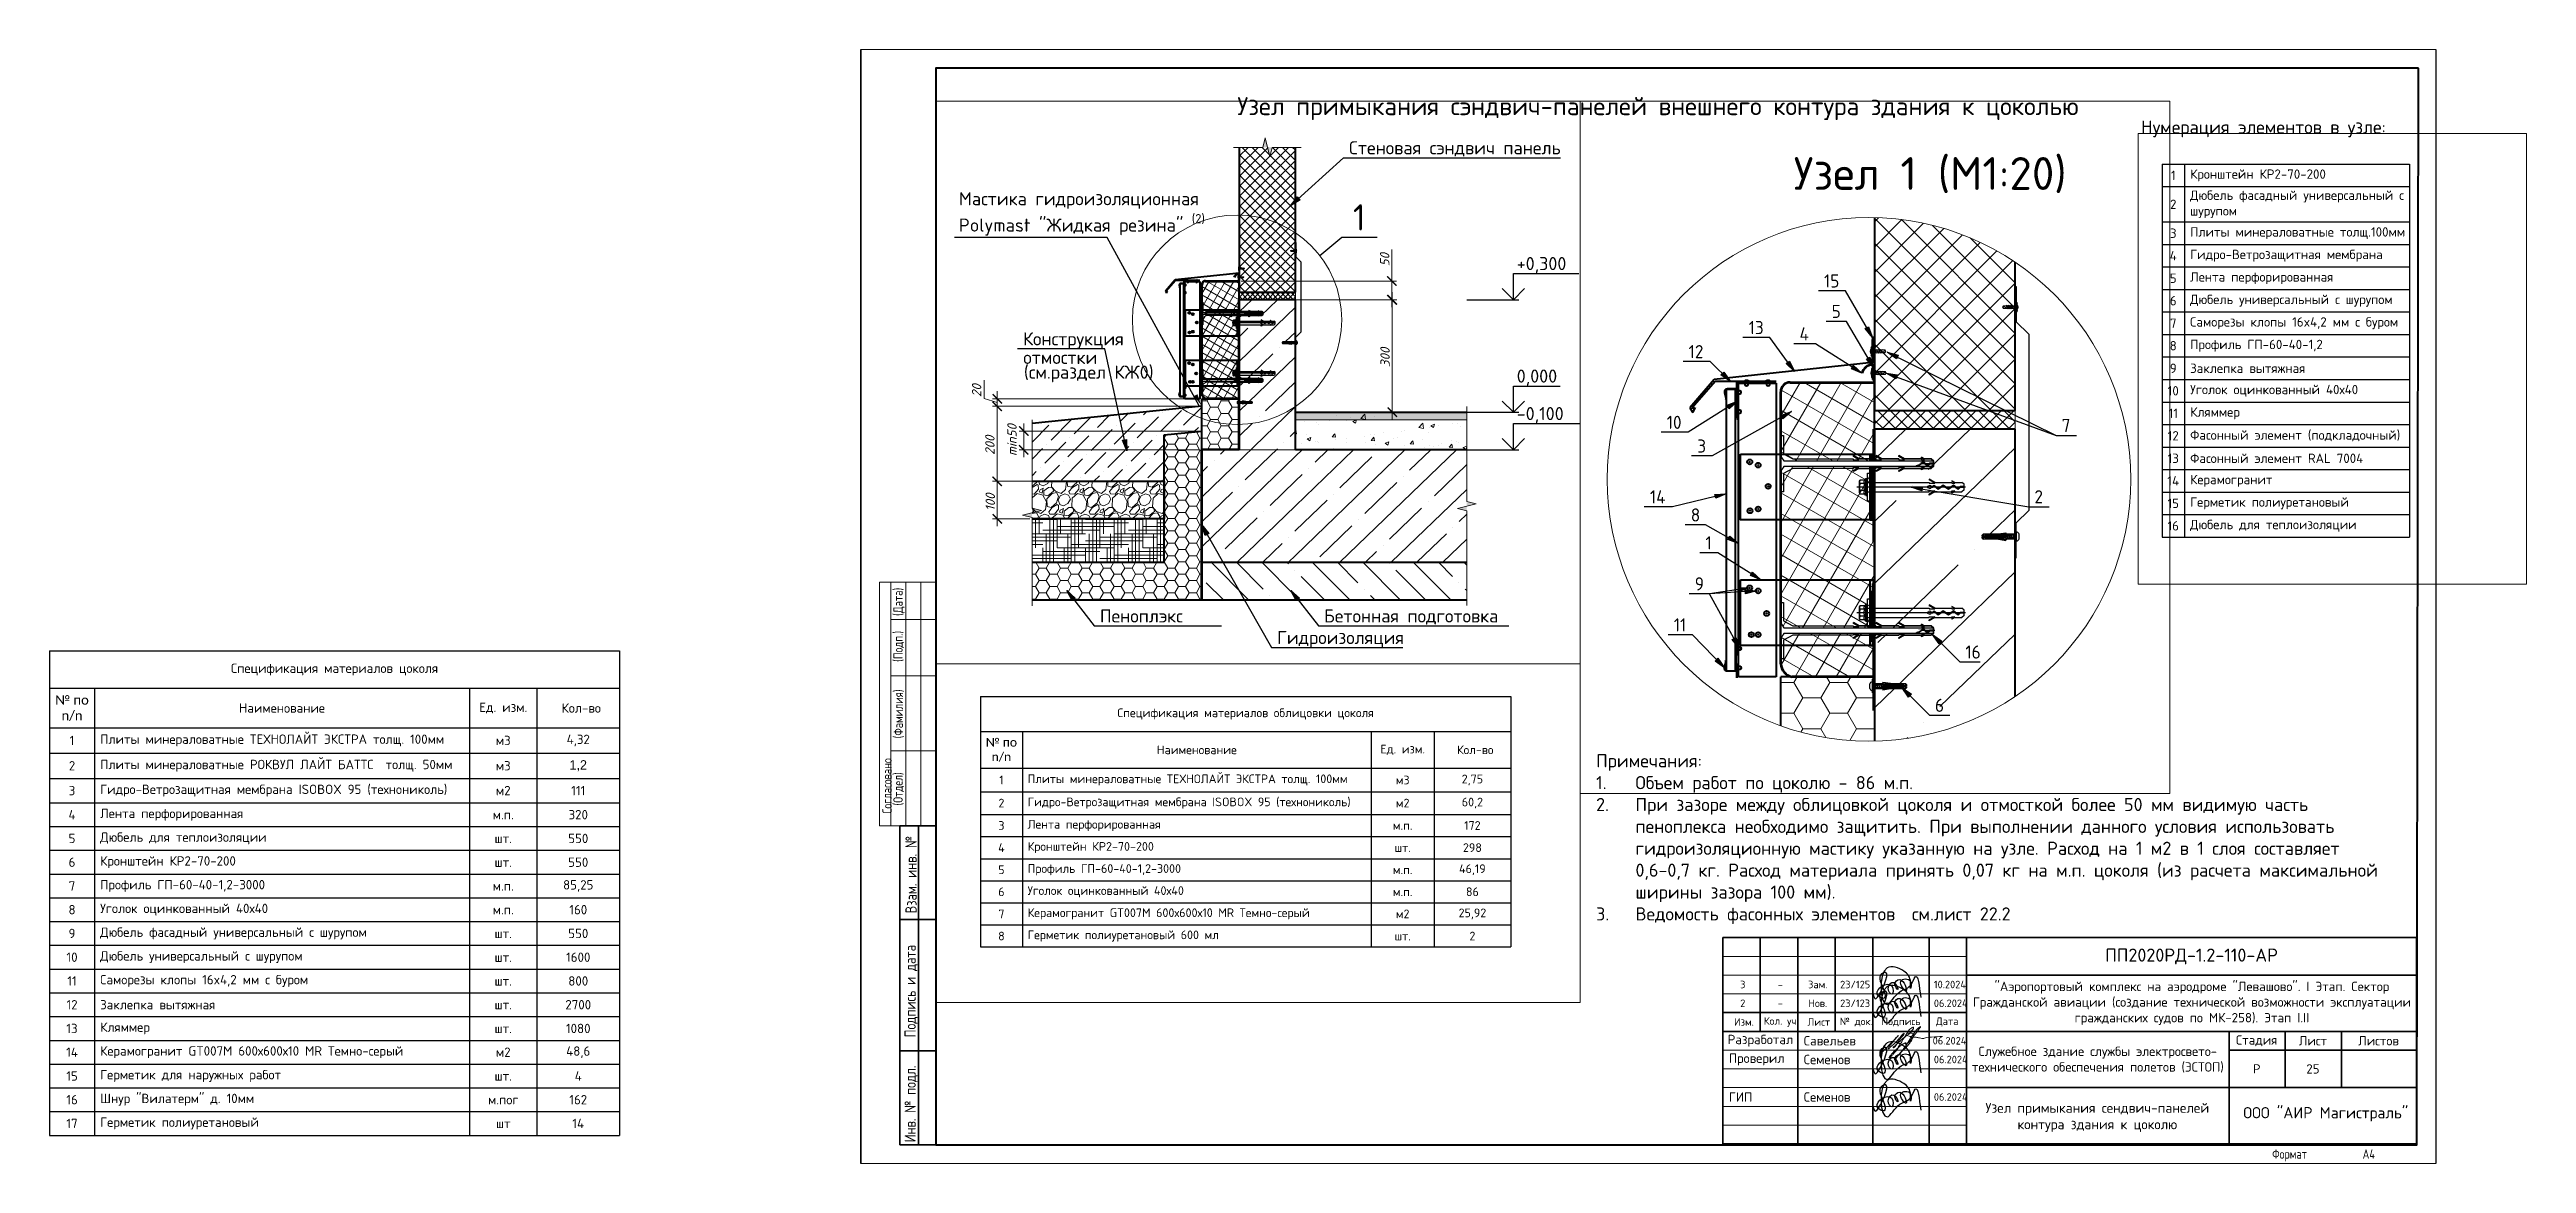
# Paper-space layout '110' of a CAD drawing. Header units: millimetres. Extents: x 215 to 81959, y -18227 to 1989.
# Drawn here: x 222 to 883, y -4294 to -3997 of the extents above; entities outside this region: 3.
# The model-space entities are those that its viewports show. They can reach past a viewport. Long polylines and large blocks are cut down to what shows.
import ezdxf
from ezdxf import colors
from ezdxf.entities.mleader import LeaderData, LeaderLine
from ezdxf.math import Vec2, Vec3

# ---------------------------------------------------------------- set-up
doc = ezdxf.new("R2010")
doc.units = ezdxf.units.MM
doc.set_wipeout_variables(frame=1)
doc.linetypes.add('CONTI', pattern=[0])
doc.linetypes.add('DASHED2', pattern=[0.375, 0.25, -0.125])
for name, color, linetype, lineweight in [('0_текст', 7, 'Continuous', 0), ('_PP_Hatch', 9, 'Continuous', 9), ('_PP_Primary Line Continuous', 3, 'Continuous', 40), ('_Выноска', 7, 'Continuous', 15), ('K_Dim', 165, 'Continuous', 13), ('гидроветрозащита', 10, 'Continuous', 70), ('Гидроизоляция монолита', 30, 'DASHED2', 50), ('рамка', 7, 'Continuous', 0), ('Стены сечение', 7, 'Continuous', 40), ('текстотпл', 7, 'Continuous', 25), ('Штрих Бетон неармированный', 7, 'Continuous', 15), ('Штрих Железобетон', 7, 'Continuous', 15), ('Штрих Мин. Вата', 40, 'Continuous', 15)]:
    doc.layers.add(name, color=color, linetype=linetype, lineweight=lineweight)
for name, color, linetype in [('S-METL', 14, 'Continuous'), ('S-WALL-PATT', 181, 'Continuous'), ('Слой2', 7, 'Continuous')]:
    doc.layers.add(name, color=color, linetype=linetype)
doc.layers.add('TN-НЕПЕЧАТНЫЕ', color=252, linetype='Continuous', lineweight=5, plot=False)
doc.styles.add('GOST-2.304_Type-B', font='')
doc.styles.add('PDF ISOCPEUR', font='isocpeur.ttf')
doc.styles.add('SPDS', font='isocpeui.ttf')
doc.styles.add('TIMES', font='times.ttf')
doc.styles.add('ГОСТ 2.304', font='CS_Gost2304.shx')
doc.styles.add('стиль1', font='isocpeur.ttf')
doc.styles.get('GOST-2.304_Type-B').set_extended_font_data('GOST Common')
doc.linetypes.add('зигзаг', pattern='A,0.00254,-5.08,[131,ltypeshp.shx,S=5.08,R=0,X=-5.08,Y=0],-10.16,[131,ltypeshp.shx,S=5.08,R=180,X=5.08,Y=0],-5.08', length=20.32254)
picture_1 = doc.add_image_def('image1.jpg', size_in_pixel=(2481, 3508))

psp = doc.layouts.new('110')

# ---------------------------------------------------------------- texts
at = {"color": 7, "linetype": 'Continuous', "lineweight": 0, "char_height": 3.5, "attachment_point": 7}
for s, insert, width, style in [('{\\fISOCPEUR|b1|i0|c204|p34;\\H1.375x;\\C250;\\c1776411;Узел примыкания сэндвич-панелей внешнего контура здания к цоколью}', (538.72, -4015.47), 260.1272, 'стиль1'), ('\\A1;Нумерация элементов в узле:', (779.73, -4020.05), 214.1998, 'PDF ISOCPEUR'), ('\\A1;\\pxql;Примечания: \\P\\pi-3,l3,t3;1.^IОбъем работ по цоколю - 86 м.п.\\P2.^IПри зазоре между облицовкой цоколя и отмосткой более 50 мм видимую часть пеноплекса необходимо защитить. При выполнении данного условия использовать гидроизоляционную мастику указанную на узле. Расход на 1 м2 в 1 слоя составляет 0,6-0,7 кг. Расход материала принять 0,07 кг на м.п. цоколя (из расчета максимальной  ширины зазора 100 мм).\\P3.^IВедомость фасонных элементов  см.лист 22.2', (634.4, -4229.82), 214.1998, 'PDF ISOCPEUR')]:
    psp.add_mtext(s, dxfattribs=dict(at, insert=insert, width=width, style=style))
at = {"color": 7, "linetype": 'Continuous', "lineweight": 0, "attachment_point": 5, "rotation": 90, "style": 'стиль1'}
for s, insert, char_height in [('\\A1;{\\W0.800000x;\\pqc;\\fISOCPEUR|b0|i0|c0|p34;(Дата)}', (448.49, -4143.92), 2.5), ('\\A1;{\\W0.800000x;\\pqc;\\fISOCPEUR|b0|i0|c0|p34;(Подп.)}', (448.43, -4155.8), 2.5), ('\\A1;{\\W0.800000x;\\pqc;\\fISOCPEUR|b0|i0|c0|p34;(Фамилия)}', (448.43, -4173.8), 2.5), ('\\A1;{\\W0.800000x;\\pqc;\\fISOCPEUR|b0|i0|c0|p34;Согласовано}', (445.31, -4193.01), 2.5), ('\\A1;{\\W0.800000x;\\pqc;\\fISOCPEUR|b0|i0|c0|p34;(Отдел)}', (448.43, -4193.8), 2.5), ('\\A1;{\\W0.800000x;\\pqc;\\fISOCPEUR|b0|i0|c0|p34;Взам. инв. №}', (451.71, -4216.66), 3), ('\\A1;{\\W0.800000x;\\pqc;\\fISOCPEUR|b0|i0|c0|p34;Подпись и дата}', (451.71, -4247.74), 3), ('\\A1;{\\W0.800000x;\\pqc;\\fISOCPEUR|b0|i0|c0|p34;Инв. № подл.}', (451.71, -4277.78), 3)]:
    psp.add_mtext(s, dxfattribs=dict(at, insert=insert, char_height=char_height))
at = {"attachment_point": 5, "style": 'PDF ISOCPEUR'}
for s, insert, char_height, width in [('\\A1;\\pxqc;ПП2020РД-1.2-110-АР', (793.2, -4238.47), 3.5, 120), ('\\A1;\\pxqc;3', (673.52, -4245.95), 2, 10.6405), ('\\A1;\\pxqc;-', (683.52, -4245.95), 2, 10.6405), ('\\A1;\\pxqc;Зам.', (693.52, -4245.95), 2, 10.6405), ('\\A1;\\pxql; 23/125', (703.52, -4245.95), 2, 10.6405), ('\\A1;\\pxql; 10.2024', (728.52, -4245.95), 2, 10.6405), ('\\A1;\\pxqc;"Аэропортовый комплекс на аэродроме "Левашово". I Этап. Сектор Гражданской авиации (создание технической возможности эксплуатации гражданских судов по МК-258). Этап I.II', (793.29, -4250.97), 2.5, 120.1736), ('\\A1;\\pxqc;2', (673.52, -4250.95), 2, 10.6405), ('\\A1;\\pxqc;-', (683.52, -4250.95), 2, 10.6405), ('\\A1;\\pxqc;Нов.', (693.52, -4250.95), 2, 10.6405), ('\\A1;\\pxql; 23/123', (703.52, -4250.95), 2, 10.6405), ('\\A1;\\pxql; 06.2024', (728.52, -4250.95), 2, 10.6405), ('\\A1;\\pxqc;Разработал', (678.2, -4260.95), 2.5, 20), ('\\A1;\\pxqc; Изм.', (673.2, -4255.95), 2, 11.1818), ('\\A1;\\pxqc;Кол. уч.', (683.79, -4255.95), 2, 11.1818), ('\\A1;\\pxql; Савельев', (698.2, -4260.95), 2.5, 20), ('\\A1;\\pxqc;Лист', (693.79, -4255.95), 2, 11.1818), ('\\A1;\\pxqc;№ док.', (703.79, -4255.95), 2, 11.1818), ('\\A1;\\pxqc;Подпись', (715.7, -4255.95), 2, 15), ('\\A1;\\pxql; 06.2024', (728.2, -4260.95), 2, 10.6405), ('\\A1;\\pxqc;Дата', (728.04, -4255.95), 2, 10.3202), ('\\A1;\\pxqc;Стадия', (810.56, -4260.95), 2.5, 70), ('\\A1;\\pxql; Проверил', (678.2, -4265.95), 2.5, 20), ('\\A1;\\pxql; Семенов', (698.2, -4265.95), 2.5, 20), ('\\A1;\\pxql; 06.2024', (728.52, -4265.95), 2, 10.6405), ('\\A1;\\pxqc;Служебное здание службы электросвето-\\Pтехнического обеспечения полетов (ЭСТОП)', (768.2, -4265.97), 2.5, 70), ('\\A1;\\pxql; ГИП', (678.2, -4275.95), 2.5, 20), ('\\A1;\\pxql; Семенов', (698.2, -4275.95), 2.5, 20), ('\\A1;\\pxql; 06.2024', (728.52, -4275.95), 2, 10.6405)]:
    psp.add_mtext(s, dxfattribs=dict(at, insert=insert, char_height=char_height, width=width))
at = {"color": 7, "linetype": 'Continuous', "lineweight": 0, "attachment_point": 5, "style": 'стиль1'}
for s, insert, char_height in [('\\A1;\\pxqc;Лист', (825.56, -4260.95), 2.5), ('\\A1;\\pxqc;Листов', (843.06, -4260.95), 2.5), ('\\A1;\\pxqc;Р', (810.56, -4268.45), 2.5), ('\\A1;\\pxqc;25', (825.56, -4268.45), 2.5), ('{\\H0.875x;\\C250;\\c2039583;Узел примыкания сендвич-панелей\\P\\pxqc;контура здания к цоколю}', (768.06, -4281.4), 3)]:
    psp.add_mtext(s, dxfattribs=dict(at, insert=insert, char_height=char_height))
at = {"insert": (829, -4280.54), "char_height": 3, "attachment_point": 5, "style": 'PDF ISOCPEUR'}
psp.add_mtext_dynamic_manual_height_columns('\\pxqc;ООО "АИР Магистраль"', width=50.1334, gutter_width=75, heights=[15], dxfattribs=at)
at = {"linetype": 'Continuous', "lineweight": 25, "char_height": 2.5, "attachment_point": 1, "style": 'ГОСТ 2.304'}
for s, insert, width in [('\\f|b0|i0|c1|p0;\\W1.0000000000;\\T1.0000000000;\\o\\lФормат', (814.7, -4289.91), 18.5714), ('\\f|b0|i0|c1|p0;\\W1.0000000000;\\T1.0000000000;\\o\\lA4', (838.81, -4289.91), 7.5)]:
    psp.add_mtext(s, dxfattribs=dict(at, insert=insert, width=width))
at = {"layer": 'Слой2', "ltscale": 25, "insert": (3547.38, 1129.22), "char_height": 87.5, "attachment_point": 1, "style": 'ГОСТ 2.304'}
psp.add_mtext_dynamic_manual_height_columns('\\pxqc;Узел примыкания ГКЛ перегородок (облицовок) к профлисту покрытия (перекрытия) к элементам металлокаркаса', width=3514.4288, gutter_width=625, heights=[0], dxfattribs=at)
at = {"layer": 'текстотпл', "color": 7, "insert": (215.08, 166.01), "char_height": 3, "width": 369.7203, "attachment_point": 4, "style": 'TIMES'}
psp.add_mtext('\\pxqj;{\\fTimes New Roman|b0|i0|c204|p18;\\C256;^I\\H0.83325x;\\P\\pq*;\\H0.99999x; \\H0.99998x;             ^I\\H0.99993x;           \\H0.99987x;\\P\\pi0.0077767,sm1,qj;\\H1.0003x;      \\H0.99991x;\\P\\pi4,s*;^I}', dxfattribs=at)

msp = doc.modelspace()

# ---------------------------------------------------------------- texts
for s, height, style, p in [('Стеновая сэндвич панель', 35, 'PDF ISOCPEUR', (2945686.5, -716848.1)), ('1', 70, 'GOST-2.304_Type-B', (2945696.8, -717051.2)), ('+0,300', 35, 'PDF ISOCPEUR', (2946133.6, -717156.8, 300)), ('Конструкция ', 35, 'PDF ISOCPEUR', (2944816.9, -717357.5)), ('отмостки', 35, 'PDF ISOCPEUR', (2944817.7, -717407)), ('(см.раздел КЖ0)', 35, 'PDF ISOCPEUR', (2944819.3, -717446.3)), ('0,000', 35, 'PDF ISOCPEUR', (2946133.6, -717456.8)), ('-0,100', 35, 'PDF ISOCPEUR', (2946133.6, -717556.8, -100)), ('Пеноплэкс ', 35, 'PDF ISOCPEUR', (2945022.1, -718096.3)), ('Бетонная подготовка', 35, 'PDF ISOCPEUR', (2945619.7, -718096.3)), ('Гидроизоляция', 35, 'PDF ISOCPEUR', (2945494.4, -718153.9)), ('Узел 1 (М1:20)', 35, 'PDF ISOCPEUR', (2945221.9, -718969.5)), ('15', 14, 'GOST-2.304_Type-B', (2945254.3, -719073.6)), ('5', 14, 'GOST-2.304_Type-B', (2945262.5, -719106.1)), ('13', 14, 'GOST-2.304_Type-B', (2945173.9, -719123.3)), ('4', 14, 'GOST-2.304_Type-B', (2945228.2, -719130.1)), ('12', 14, 'GOST-2.304_Type-B', (2945109.9, -719149)), ('10', 14, 'GOST-2.304_Type-B', (2945086.5, -719224.4)), ('7', 14, 'GOST-2.304_Type-B', (2945507.8, -719227.7)), ('3', 14, 'GOST-2.304_Type-B', (2945119.1, -719249.7)), ('14', 14, 'GOST-2.304_Type-B', (2945068.6, -719303.9)), ('8', 14, 'GOST-2.304_Type-B', (2945112.2, -719323.2)), ('2', 14, 'GOST-2.304_Type-B', (2945478.8, -719303.8)), ('1', 14, 'GOST-2.304_Type-B', (2945127.9, -719352.9)), ('9', 14, 'GOST-2.304_Type-B', (2945116.4, -719396.7)), ('11', 14, 'GOST-2.304_Type-B', (2945094, -719440.4)), ('16', 14, 'GOST-2.304_Type-B', (2945405.1, -719469.4)), ('6', 14, 'GOST-2.304_Type-B', (2945372.7, -719526.2))]:
    msp.add_text(s, height=height, dxfattribs=dict(style=style)).set_placement(p)
at = {"insert": (2944646.1, -716948.9), "char_height": 35, "attachment_point": 1, "style": 'PDF ISOCPEUR'}
msp.add_mtext_dynamic_manual_height_columns('\\A1;Мастика гидроизоляционная \\PPolymast "Жидкая резина" {\\H0.7x;\\S(2)^ ;}', width=693.137, gutter_width=75, heights=[0], dxfattribs=at)
at = {"layer": '_Выноска', "style": 'SPDS'}
for s, p in [('50', (2945794, -717146.5)), ('300', (2945795, -717415.4)), ('20', (2944705.8, -717495.1)), ('min50', (2944800, -717652.3)), ('200', (2944741.1, -717649.4)), ('100', (2944742.1, -717799.1))]:
    msp.add_text(s, height=25, rotation=90, dxfattribs=at).set_placement(p)

# ---------------------------------------------------------------- blocks, each defined once
blk = doc.blocks.new('*T454')
at = {"layer": '_Выноска', "linetype": 'ByBlock', "lineweight": -2, "transparency": 16777216}
for p, q in [((0, 0), (152, 0)), ((152, 0), (152, -129.2)), ((0, -10), (152, -10)), ((0, -10), (0, -129.2)), ((12, -10), (12, -129.2)), ((112, -10), (112, -129.2)), ((130, -10), (130, -27.28)), ((0, -20.53), (152, -20.53)), ((0, -27.28), (130, -27.28)), ((0, -34.03), (152, -34.03)), ((130, -34.03), (130, -129.2)), ((0, -40.53), (152, -40.53)), ((0, -46.87), (152, -46.87)), ((0, -53.2), (152, -53.2)), ((0, -59.53), (152, -59.53)), ((0, -65.87), (152, -65.87)), ((0, -72.2), (152, -72.2)), ((0, -78.53), (152, -78.53)), ((0, -84.87), (152, -84.87)), ((0, -91.2), (152, -91.2)), ((0, -97.53), (152, -97.53)), ((0, -103.87), (152, -103.87)), ((0, -110.2), (152, -110.2)), ((0, -116.53), (152, -116.53)), ((0, -122.87), (152, -122.87)), ((0, -129.2), (152, -129.2))]:
    blk.add_line(p, q, dxfattribs=at)
at = {"layer": '_Выноска', "color": 0, "linetype": 'ByBlock', "lineweight": -2, "transparency": 16777216}
for p, q in [((0, 0), (0, -10)), ((130, -27.28), (152, -27.28)), ((130, -27.28), (130, -34.03))]:
    blk.add_line(p, q, dxfattribs=at)
at = {"layer": '_Выноска', "color": 0, "transparency": 16777216, "char_height": 2.5}
for s, insert, width, attachment_point in [('{\\fISOCPEUR|b0|i0|c204|p34;Спецификация материалов цоколя}', (76, -5), 149, 5), ('{\\fCalibri|b0|i0|c204|p34;№ по \\fCalibri|b0|i0|c0|p34;n/n}', (6, -15.27), 9, 5), ('{\\fISOCPEUR|b0|i0|c204|p34;Наименование}', (62, -15.27), 97, 5), ('{\\fISOCPEUR|b0|i0|c0;Ед. изм.', (121, -15.27), 15, 5), ('{\\fISOCPEUR|b0|i0|c0; Кол-во ', (141, -15.27), 19, 5), ('{\\fISOCPEUR|b0|i0|c0;1', (6, -23.91), 9, 5), ('{\\fISOCPEUR|b0|i0|c0;Плиты минераловатные ТЕХНОЛАЙТ ЭКСТРА толщ. 100мм', (13.5, -23.91), 97, 4), ('{\\fISOCPEUR|b0|i0|c0;м3', (121, -23.91), 15, 5), ('{\\fISOCPEUR|b0|i0|c204|p34;4,32}', (141, -23.91), 19, 5), ('{\\fISOCPEUR|b0|i0|c0;2', (6, -30.66), 9, 5), ('{\\fISOCPEUR|b0|i0|c0;Плиты минераловатные РОКВУЛ ЛАЙТ БАТТС  толщ. 50мм', (13.5, -30.66), 97, 4), ('{\\fISOCPEUR|b0|i0|c0;м3', (121, -30.66), 15, 5), ('1,2', (141, -30.66), 19, 5), ('{\\fISOCPEUR|b0|i0|c0;3', (6, -37.28), 9, 5), ('{\\fISOCPEUR|b0|i0|c204|p34;Гидро-Ветрозащитная мембрана ISOBOX 95 (технониколь)}', (13.5, -37.28), 97, 4), ('{\\fISOCPEUR|b0|i0|c0;м2', (121, -37.28), 15, 5), ('{\\fISOCPEUR|b0|i0|c204|p34;111}', (141, -37.28), 19, 5), ('{\\fISOCPEUR|b0|i0|c0;4', (6, -43.7), 9, 5), ('{\\fISOCPEUR|b0|i0|c0;Лента перфорированная', (13.5, -43.7), 97, 4), ('{\\fISOCPEUR|b0|i0|c0;м.п.', (121, -43.7), 15, 5), ('{\\fISOCPEUR|b0|i0|c204|p34;320}', (141, -43.7), 19, 5), ('{\\fISOCPEUR|b0|i0|c0;5', (6, -50.03), 9, 5), ('{\\fISOCPEUR|b0|i0|c0;Дюбель для теплоизоляции', (13.5, -50.03), 97, 4), ('{\\fISOCPEUR|b0|i0|c0;шт.', (121, -50.03), 15, 5), ('{\\fISOCPEUR|b0|i0|c204|p34;550}', (141, -50.03), 19, 5), ('{\\fISOCPEUR|b0|i0|c0;6', (6, -56.37), 9, 5), ('{\\fISOCPEUR|b0|i0|c0;Кронштейн КР2-70-200', (13.5, -56.37), 97, 4), ('{\\fISOCPEUR|b0|i0|c0;шт.', (121, -56.37), 15, 5), ('{\\fISOCPEUR|b0|i0|c204|p34;550}', (141, -56.37), 19, 5), ('{\\fISOCPEUR|b0|i0|c0;7', (6, -62.7), 9, 5), ('{\\fISOCPEUR|b0|i0|c0;Профиль ГП-60-40-1,2-3000', (13.5, -62.7), 97, 4), ('{\\fISOCPEUR|b0|i0|c0;м.п.', (121, -62.7), 15, 5), ('{\\fISOCPEUR|b0|i0|c204|p34;85,25}', (141, -62.7), 19, 5), ('{\\fISOCPEUR|b0|i0|c0;8', (6, -69.03), 9, 5), ('{\\fISOCPEUR|b0|i0|c0;Уголок оцинкованный 40х40', (13.5, -69.03), 97, 4), ('{\\fISOCPEUR|b0|i0|c0;м.п.', (121, -69.03), 15, 5), ('{\\fISOCPEUR|b0|i0|c204|p34;160}', (141, -69.03), 19, 5), ('{\\fISOCPEUR|b0|i0|c0;9', (6, -75.37), 9, 5), ('{\\fISOCPEUR|b0|i0|c0;Дюбель фасадный универсальный с шурупом', (13.5, -75.37), 97, 4), ('{\\fISOCPEUR|b0|i0|c0;шт.', (121, -75.37), 15, 5), ('{\\fISOCPEUR|b0|i0|c204|p34;550}', (141, -75.37), 19, 5), ('{\\fISOCPEUR|b0|i0|c0;10', (6, -81.7), 9, 5), ('{\\fISOCPEUR|b0|i0|c0;Дюбель универсальный с шурупом', (13.5, -81.7), 97, 4), ('{\\fISOCPEUR|b0|i0|c0;шт.', (121, -81.7), 15, 5), ('{\\fISOCPEUR|b0|i0|c204|p34;1600}', (141, -81.7), 19, 5), ('{\\fISOCPEUR|b0|i0|c0;11', (6, -88.03), 9, 5), ('{\\fISOCPEUR|b0|i0|c0;Саморезы клопы 16x4,2 мм с буром', (13.5, -88.03), 97, 4), ('{\\fISOCPEUR|b0|i0|c0;шт.', (121, -88.03), 15, 5), ('{\\fISOCPEUR|b0|i0|c204|p34;800}', (141, -88.03), 19, 5), ('{\\fISOCPEUR|b0|i0|c0;12', (6, -94.37), 9, 5), ('{\\fISOCPEUR|b0|i0|c0;Заклепка вытяжная', (13.5, -94.37), 97, 4), ('{\\fISOCPEUR|b0|i0|c0;шт.', (121, -94.37), 15, 5), ('{\\fISOCPEUR|b0|i0|c204|p34;2700}', (141, -94.37), 19, 5), ('{\\fISOCPEUR|b0|i0|c0;13', (6, -100.7), 9, 5), ('{\\fISOCPEUR|b0|i0|c0;Кляммер', (13.5, -100.7), 97, 4), ('{\\fISOCPEUR|b0|i0|c0;Керамогранит GT007М 600х600х10 MR Темно-серый', (13.5, -107.03), 97, 4), ('{\\fISOCPEUR|b0|i0|c0;шт.', (121, -100.7), 15, 5), ('{\\fISOCPEUR|b0|i0|c204|p34;1080}', (141, -100.7), 19, 5), ('{\\fISOCPEUR|b0|i0|c204|p34;48,6}', (141, -107.03), 19, 5), ('{\\fISOCPEUR|b0|i0|c0;14', (6, -107.03), 9, 5), ('{\\fISOCPEUR|b0|i0|c0;15', (6, -113.37), 9, 5), ('{\\fISOCPEUR|b0|i0|c0;Герметик для наружных работ', (13.5, -113.37), 97, 4), ('{\\fISOCPEUR|b0|i0|c0;м2', (121, -107.03), 15, 5), ('{\\fISOCPEUR|b0|i0|c204|p34;4}', (141, -113.37), 19, 5), ('{\\fISOCPEUR|b0|i0|c0|p34;1\\fISOCPEUR|b0|i0|c204|p34;6}', (6, -119.7), 9, 5), ('{\\fISOCPEUR|b0|i0|c204|p34;Шнур "Вилатерм" д. 10мм}', (13.5, -119.7), 97, 4), ('{\\fISOCPEUR|b0|i0|c0;шт.', (121, -113.37), 15, 5), ('{\\fISOCPEUR|b0|i0|c204|p34;162}', (141, -119.7), 19, 5), ('{\\fISOCPEUR|b0|i0|c0|p34;1\\fISOCPEUR|b0|i0|c204|p34;7}', (6, -126.03), 9, 5), ('{\\fISOCPEUR|b0|i0|c204|p34;Герметик полиуретановый}', (13.5, -126.03), 97, 4), ('{\\fISOCPEUR|b0|i0|c204|p34;м.пог}', (121, -119.7), 15, 5), ('{\\fISOCPEUR|b0|i0|c204|p34;14}', (141, -126.03), 19, 5), ('{\\fISOCPEUR|b0|i0|c204|p34;шт}', (121, -126.03), 15, 5)]:
    blk.add_mtext(s, dxfattribs=dict(at, insert=insert, width=width, attachment_point=attachment_point))
blk = doc.blocks.new('*T430')
at = {"layer": '_Выноска', "linetype": 'ByBlock', "lineweight": -2, "transparency": 16777216}
for p, q in [((0, 0), (330.1, 0)), ((0, 0), (0, -497.2)), ((30, 0), (30, -497.2)), ((330.1, 0), (330.1, -497.2)), ((0, -30), (330.1, -30)), ((0, -77.1), (330.1, -77.1)), ((0, -107.1), (330.1, -107.1)), ((0, -137.1), (330.1, -137.1)), ((0, -167.1), (330.1, -167.1)), ((0, -197.1), (330.1, -197.1)), ((0, -227.1), (330.1, -227.1)), ((0, -257.1), (330.1, -257.1)), ((0, -287.2), (330.1, -287.2)), ((0, -317.2), (330.1, -317.2)), ((0, -347.2), (330.1, -347.2)), ((0, -377.2), (330.1, -377.2)), ((0, -407.2), (330.1, -407.2)), ((0, -437.2), (330.1, -437.2)), ((0, -467.2), (330.1, -467.2)), ((30, -497.2), (330.1, -497.2))]:
    blk.add_line(p, q, dxfattribs=at)
at = {"layer": '_Выноска', "color": 0, "linetype": 'ByBlock', "lineweight": -2, "transparency": 16777216}
blk.add_line((0, -497.2), (30, -497.2), dxfattribs=at)
at = {"layer": '_Выноска', "color": 0, "transparency": 16777216}
for s, insert, char_height, width, attachment_point in [('{\\fISOCPEUR|b0|i0|c0;1', (15, -15), 12.503, 15.004, 5), ('{\\fISOCPEUR|b0|i0|c0;Кронштейн КР2-70-200', (37.5, -15), 12.503, 285.073, 4), ('{\\fISOCPEUR|b0|i0|c0;2', (15, -53.6), 12.503, 15.004, 5), ('{\\fISOCPEUR|b0|i0|c0;Дюбель фасадный универсальный с шурупом', (37.5, -53.6), 12.503, 285.073, 4), ('{\\fISOCPEUR|b0|i0|c0;3', (15, -92.1), 12.503, 15.004, 5), ('{\\fISOCPEUR|b0|i0|c204|p34;Плиты минераловатные толщ\\fISOCPEUR|b0|i0|c0|p34;.100\\fISOCPEUR|b0|i0|c204|p34;мм}', (37.5, -92.1), 12.5032, 285.073, 4), ('{\\fISOCPEUR|b0|i0|c0;4', (15, -122.1), 12.503, 15.004, 5), ('{\\fISOCPEUR|b0|i0|c0;Гидро-Ветрозащитная мембрана', (37.5, -122.1), 12.503, 285.073, 4), ('{\\fISOCPEUR|b0|i0|c0;5', (15, -152.1), 12.503, 15.004, 5), ('{\\fISOCPEUR|b0|i0|c0;Лента перфорированная', (37.5, -152.1), 12.503, 285.073, 4), ('{\\fISOCPEUR|b0|i0|c0;6', (15, -182.1), 12.503, 15.004, 5), ('{\\fISOCPEUR|b0|i0|c0;Дюбель универсальный с шурупом', (37.5, -182.1), 12.503, 285.073, 4), ('{\\fISOCPEUR|b0|i0|c0;7', (15, -212.1), 12.503, 15.004, 5), ('{\\fISOCPEUR|b0|i0|c0;Саморезы клопы 16x4,2 мм с буром', (37.5, -212.1), 12.503, 285.073, 4), ('{\\fISOCPEUR|b0|i0|c0;8', (15, -242.1), 12.503, 15.004, 5), ('{\\fISOCPEUR|b0|i0|c204|p34;Профиль ГП\\fISOCPEUR|b0|i0|c0|p34;-60-40-1,2}', (37.5, -242.1), 12.503, 285.073, 4), ('{\\fISOCPEUR|b0|i0|c0;9', (15, -272.2), 12.503, 15.004, 5), ('{\\fISOCPEUR|b0|i0|c0;Заклепка вытяжная', (37.5, -272.2), 12.503, 285.073, 4), ('{\\fISOCPEUR|b0|i0|c0;10', (15, -302.2), 12.503, 15.004, 5), ('{\\fISOCPEUR|b0|i0|c0;Уголок оцинкованный 40х40', (37.5, -302.2), 12.503, 285.073, 4), ('{\\fISOCPEUR|b0|i0|c0;11', (15, -332.2), 12.503, 15.004, 5), ('{\\fISOCPEUR|b0|i0|c0;Кляммер', (37.5, -332.2), 12.503, 285.073, 4), ('{\\fISOCPEUR|b0|i0|c0;12', (15, -362.2), 12.503, 15.004, 5), ('{\\fISOCPEUR|b0|i0|c204|p34;Фасонный элемент (подкладочный)}', (37.5, -362.2), 12.503, 285.073, 4), ('{\\fISOCPEUR|b0|i0|c0;13', (15, -392.2), 12.503, 15.004, 5), ('{\\fISOCPEUR|b0|i0|c204|p34;Фасонный элемент \\fISOCPEUR|b0|i0|c0|p34;RAL 7004}', (37.5, -392.2), 12.503, 285.073, 4), ('{\\fISOCPEUR|b0|i0|c0;14', (15, -422.2), 12.503, 15.004, 5), ('{\\fISOCPEUR|b0|i0|c204|p34;Керамогранит }', (37.5, -422.2), 12.503, 285.073, 4), ('{\\fISOCPEUR|b0|i0|c0;15', (15, -452.2), 12.503, 15.004, 5), ('{\\fISOCPEUR|b0|i0|c204|p34;Герметик полиуретановый}', (37.5, -452.2), 12.503, 285.073, 4), ('{\\fISOCPEUR|b0|i0|c204|p34;Дюбель для теплоизоляции}', (37.5, -482.2), 12.503, 285.073, 4), ('{\\fISOCPEUR|b0|i0|c0|p34;16', (15, -482.2), 12.503, 15.004, 5)]:
    blk.add_mtext(s, dxfattribs=dict(at, insert=insert, char_height=char_height, width=width, attachment_point=attachment_point))
blk = doc.blocks.new('*U395')
for points in [[(-60.6, -10.6), (-50, 0)], [(-50, 0), (100.4, 0)], [(111, -10.6), (100.4, 0)], [(-80.6, -11.6), (-90.6, -11.6), (-90.6, -10.6), (-60.6, -10.6)], [(131, -11.6), (141, -11.6), (141, -10.6), (111, -10.6)]]:
    blk.add_lwpolyline(points)
blk = doc.blocks.new('шуруп 4х40')
at = {"color": 0}
for p, q in [((-3.2, -2.9), (-3.2, 2.9)), ((-1.1, 5.3), (0, 5.3)), ((0, -5.3), (0, 5.3)), ((0, 1.9), (0.1, 2)), ((0.8, -1.7), (0, 1.1)), ((1.1, -2), (0.1, 2)), ((0.1, 2), (0.4, 1.7)), ((1.4, -1.7), (0.4, 1.7)), ((2.3, 1.7), (0.4, 1.7)), ((2.3, 1.7), (2.5, 2)), ((3.2, -1.7), (2.3, 1.7)), ((3.5, -2), (2.5, 2)), ((2.5, 2), (2.8, 1.7)), ((3.8, -1.7), (2.8, 1.7)), ((2.8, 1.7), (4.7, 1.7)), ((4.7, 1.7), (4.9, 2)), ((5.6, -1.7), (4.7, 1.7)), ((5.9, -2), (4.9, 2)), ((4.9, 2), (5.2, 1.7)), ((6.2, -1.7), (5.2, 1.7)), ((5.2, 1.7), (7.1, 1.7)), ((7.1, 1.7), (7.3, 2)), ((8.1, -1.7), (7.1, 1.7)), ((8.4, -2), (7.3, 2)), ((7.3, 2), (7.7, 1.7)), ((8.6, -1.7), (7.7, 1.7)), ((9.5, 1.7), (7.7, 1.7)), ((9.5, 1.7), (9.8, 2)), ((10.5, -1.7), (9.5, 1.7)), ((10.8, -2), (9.8, 2)), ((9.8, 2), (10.1, 1.7)), ((11.1, -1.7), (10.1, 1.7)), ((12, 1.7), (10.1, 1.7)), ((12, 1.7), (12.2, 2)), ((12.9, -1.7), (12, 1.7)), ((13.2, -2), (12.2, 2)), ((12.2, 2), (12.5, 1.7)), ((13.5, -1.7), (12.5, 1.7)), ((12.5, 1.7), (14.4, 1.7)), ((14.4, 1.7), (14.6, 2)), ((15.3, -1.7), (14.4, 1.7)), ((15.6, -2), (14.6, 2)), ((14.6, 2), (14.9, 1.7)), ((15.9, -1.7), (14.9, 1.7)), ((14.9, 1.7), (16.8, 1.7)), ((16.8, 1.7), (17.1, 2)), ((17.8, -1.7), (16.8, 1.7)), ((18.1, -2), (17.1, 2)), ((17.1, 2), (17.4, 1.7)), ((18.3, -1.7), (17.4, 1.7)), ((19.2, 1.7), (17.4, 1.7)), ((19.2, 1.7), (19.5, 2)), ((20.2, -1.7), (19.2, 1.7)), ((20.5, -2), (19.5, 2)), ((19.5, 2), (19.8, 1.7)), ((20.7, -1.7), (19.8, 1.7)), ((21.6, 1.7), (19.8, 1.7)), ((21.6, 1.7), (21.9, 2)), ((22.6, -1.7), (21.6, 1.7)), ((22.9, -2), (21.9, 2)), ((21.9, 2), (22.2, 1.7)), ((23.2, -1.7), (22.2, 1.7)), ((24, 1.7), (22.2, 1.7)), ((24, 1.7), (24.3, 2)), ((25, -1.7), (24, 1.7)), ((25.3, -2), (24.3, 2)), ((24.3, 2), (24.6, 1.7)), ((25.6, -1.7), (24.6, 1.7)), ((26.5, 1.7), (24.6, 1.7)), ((26.5, 1.7), (26.7, 2)), ((27.4, -1.7), (26.5, 1.7)), ((27.7, -2), (26.7, 2)), ((26.7, 2), (27, 1.7)), ((28, -1.7), (27, 1.7)), ((28.9, 1.7), (27, 1.7)), ((28.9, 1.7), (29.1, 2)), ((29.8, -1.7), (28.9, 1.7)), ((30.1, -2), (29.1, 2)), ((29.1, 2), (29.4, 1.7)), ((30.4, -1.7), (29.4, 1.7)), ((29.4, 1.7), (31.3, 1.7)), ((31.3, 1.7), (31.5, 2)), ((32.2, -1.7), (31.3, 1.7)), ((32.5, -2), (31.5, 2)), ((31.5, 2), (31.8, 1.7)), ((32.8, -1.7), (31.8, 1.7)), ((31.8, 1.7), (33.8, 1.7)), ((33.8, 1.7), (34, 2)), ((34.7, -1.7), (33.8, 1.7)), ((35, -2), (34, 2)), ((34, 2), (34.3, 1.7)), ((35.3, -1.7), (34.3, 1.7)), ((34.3, 1.7), (35.7, 1.7)), ((36.2, 1.5), (35.7, 1.7)), ((36.5, 1.7), (36.2, 1.5)), ((36.9, -1.2), (36.2, 1.5)), ((37.2, -1.4), (36.5, 1.7)), ((36.9, 1.2), (36.5, 1.7)), ((37.4, -1), (36.9, 1.2)), ((40, 0), (36.9, 1.2)), ((37.4, -1), (40, 0)), ((-1.1, -5.3), (0, -5.3)), ((0, -1.7), (0.8, -1.7)), ((0.8, -1.7), (1.1, -2)), ((1.4, -1.7), (1.1, -2)), ((1.4, -1.7), (3.2, -1.7)), ((3.2, -1.7), (3.5, -2)), ((3.8, -1.7), (3.5, -2)), ((3.8, -1.7), (5.6, -1.7)), ((5.6, -1.7), (5.9, -2)), ((6.2, -1.7), (5.9, -2)), ((6.2, -1.7), (8.1, -1.7)), ((8.1, -1.7), (8.4, -2)), ((8.6, -1.7), (8.4, -2)), ((8.6, -1.7), (10.5, -1.7)), ((10.5, -1.7), (10.8, -2)), ((11.1, -1.7), (10.8, -2)), ((11.1, -1.7), (12.9, -1.7)), ((12.9, -1.7), (13.2, -2)), ((13.5, -1.7), (13.2, -2)), ((13.5, -1.7), (15.3, -1.7)), ((15.3, -1.7), (15.6, -2)), ((15.9, -1.7), (15.6, -2)), ((15.9, -1.7), (17.8, -1.7)), ((17.8, -1.7), (18.1, -2)), ((18.3, -1.7), (18.1, -2)), ((18.3, -1.7), (20.2, -1.7)), ((20.2, -1.7), (20.5, -2)), ((20.7, -1.7), (20.5, -2)), ((20.7, -1.7), (22.6, -1.7)), ((22.6, -1.7), (22.9, -2)), ((23.2, -1.7), (22.9, -2)), ((23.2, -1.7), (25, -1.7)), ((25, -1.7), (25.3, -2)), ((25.6, -1.7), (25.3, -2)), ((25.6, -1.7), (27.4, -1.7)), ((27.4, -1.7), (27.7, -2)), ((28, -1.7), (27.7, -2)), ((28, -1.7), (29.8, -1.7)), ((29.8, -1.7), (30.1, -2)), ((30.4, -1.7), (30.1, -2)), ((30.4, -1.7), (32.2, -1.7)), ((32.2, -1.7), (32.5, -2)), ((32.8, -1.7), (32.5, -2)), ((32.8, -1.7), (34.7, -1.7)), ((34.7, -1.7), (35, -2)), ((35.3, -1.7), (35, -2)), ((35.3, -1.7), (35.7, -1.7)), ((35.7, -1.7), (36.9, -1.2)), ((36.9, -1.2), (37.2, -1.4)), ((37.2, -1.4), (37.4, -1))]:
    blk.add_line(p, q, dxfattribs=at)
for centre, start, end in [((1.8, 0.6), 122.3235, 155.8642), ((1.8, -0.6), 204.1358, 237.6765)]:
    blk.add_arc(centre, 5.56, start, end, dxfattribs=at)
blk = doc.blocks.new('дюбель 6х40')
for p, q in [((0, 3), (12, 3)), ((0, -3), (0, 3)), ((12, 3.6), (12.1, 4.5)), ((21, 2.1), (12, 3.6)), ((12, 3), (12, 2.1)), ((12, 2.1), (21, 2.1)), ((12, 0.3), (40, 0.3)), ((12, -0.3), (12, 0.3)), ((21, 3), (12.1, 4.5)), ((21, 3), (38.6, 3)), ((24, 1.2), (24, 3)), ((24, 1.2), (27.6, 1.2)), ((27.6, 1.2), (27.6, 3)), ((30, 1.2), (30, 3)), ((30, 1.2), (33.6, 1.2)), ((33.6, 1.2), (33.6, 3)), ((38.6, 3), (38.6, 0.3)), ((40, 1.8), (38.6, 3)), ((40, 1.8), (40, 0.3)), ((12, -3), (0, -3)), ((12, -0.3), (40, -0.3)), ((21, -2.1), (12, -3.6)), ((12, -2.1), (21, -2.1)), ((12, -3), (12, -2.1)), ((12, -3.6), (12.1, -4.5)), ((21, -3), (12.1, -4.5)), ((38.6, -3), (21, -3)), ((24, -1.2), (27.6, -1.2)), ((24, -1.2), (24, -3)), ((27.6, -1.2), (27.6, -3)), ((30, -1.2), (33.6, -1.2)), ((30, -1.2), (30, -3)), ((33.6, -1.2), (33.6, -3)), ((38.6, -0.3), (38.6, -3)), ((40, -1.8), (38.6, -3)), ((40, -0.3), (40, -1.8))]:
    blk.add_line(p, q)
blk = doc.blocks.new('*U410')
for name in ['шуруп 4х40', 'дюбель 6х40']:
    blk.add_blockref(name, (0, 0))
blk = doc.blocks.new('4.2x16')
at = {"lineweight": 0}
for p, q in [((-1.2, 5.3), (-1.2, -5.3)), ((14.9, 1.6), (16, 0))]:
    blk.add_line(p, q, dxfattribs=at)
for points in [[(-1.2, 3.6, 0.114819), (-2.1, 0.2), (-1.6, 0.2), (-1.6, -0.2), (-2.1, -0.2, 0.114819), (-1.2, -3.6)], [(0, -5.3), (0, 5.3, 0.414214), (-0.2, 5.5), (-1, 5.5, 0.414214), (-1.2, 5.3, 0.209763), (-1.2, 3.8)], [(0, 3.1, 0.414214), (1.5, 1.6), (3.3, 1.6), (3.6, 2.1)], [(14.2, -0.8, 0.131652), (14.9, -1.6), (16, 0), (14.2, -0.8), (9.9, 1.6), (14.9, 1.6), (14.7, 1.3), (15.7, -0.1)], [(-1.2, -3.8, 0.209763), (-1.2, -5.3, 0.414214), (-1, -5.5), (-0.2, -5.5, 0.414214), (0, -5.3)], [(5.1, -1.6), (1.5, -1.6, 0.414214), (0, -3.1)]]:
    blk.add_lwpolyline(points, format="xyb", dxfattribs=at)
for points in [[(0, -1.6), (0, -1.6), (0, 1.6)], [(3.6, 2.1), (5.4, -2.1)], [(3.9, 1.6), (5.3, 1.6)], [(5.6, 2.1), (7.4, -2.1)], [(5.9, 1.6), (7.3, 1.6)], [(7.6, 2.1), (9.4, -2.1)], [(7.9, 1.6), (9.3, 1.6)], [(14.7, 1.3), (11, 1.3), (14.6, -0.7)], [(7.1, -1.6), (5.7, -1.6)], [(9.1, -1.6), (7.7, -1.6)], [(11.1, -1.6), (9.7, -1.6)], [(11.7, -1.6), (11.4, -2.1)], [(14.9, -1.6), (11.7, -1.6)]]:
    blk.add_lwpolyline(points, dxfattribs=at)
for points in [[(3.6, 2.1), (5.7, -1.6), (5.4, -2.1), (3.3, 1.6)], [(5.3, 1.6), (5.6, 2.1), (7.7, -1.6), (7.4, -2.1)], [(7.3, 1.6), (7.6, 2.1), (9.7, -1.6), (9.4, -2.1)], [(9.6, 2.1), (11.4, -2.1), (9.3, 1.6), (9.6, 2.1), (11.7, -1.6)]]:
    blk.add_lwpolyline(points, close=True, dxfattribs=at)
blk = doc.blocks.new('*U385')
blk.add_blockref('4.2x16', (0, 0))
blk = doc.blocks.new('*T452')
at = {"layer": '_Выноска', "linetype": 'ByBlock', "lineweight": -2, "transparency": 16777216}
for p, q in [((0, 0), (565.7, 0)), ((565.7, 0), (565.7, -267.1)), ((0, -37.2), (565.7, -37.2)), ((0, -37.2), (0, -267.1)), ((44.7, -37.2), (44.7, -267.1)), ((416.8, -37.2), (416.8, -267.1)), ((483.8, -37.2), (483.8, -267.1)), ((0, -76.4), (483.8, -76.4)), ((0, -101.5), (565.7, -101.5)), ((0, -125.7), (565.7, -125.7)), ((0, -149.3), (565.7, -149.3)), ((0, -172.9), (565.7, -172.9)), ((0, -196.4), (565.7, -196.4)), ((0, -220), (565.7, -220)), ((0, -243.6), (565.7, -243.6)), ((0, -267.1), (565.7, -267.1))]:
    blk.add_line(p, q, dxfattribs=at)
at = {"layer": '_Выноска', "color": 0, "linetype": 'ByBlock', "lineweight": -2, "transparency": 16777216}
for p, q in [((0, 0), (0, -37.2)), ((483.8, -76.4), (565.7, -76.4))]:
    blk.add_line(p, q, dxfattribs=at)
at = {"layer": '_Выноска', "color": 0, "transparency": 16777216, "char_height": 9.304}
for s, insert, width, attachment_point in [('{\\fISOCPEUR|b0|i0|c204|p34;Спецификация материалов облицовки цоколя}', (282.8, -18.6), 554.515, 5), ('{\\fCalibri|b0|i0|c204|p34;№ по \\fCalibri|b0|i0|c0|p34;n/n}', (22.3, -56.8), 33.494, 5), ('{\\fISOCPEUR|b0|i0|c204|p34;Наименование}', (230.7, -56.8), 360.993, 5), ('{\\fISOCPEUR|b0|i0|c0;Ед. изм.', (450.3, -56.8), 55.824, 5), ('{\\fISOCPEUR|b0|i0|c0; Кол-во ', (524.7, -56.8), 70.71, 5), ('{\\fISOCPEUR|b0|i0|c0;1', (22.3, -89), 33.494, 5), ('{\\fISOCPEUR|b0|i0|c0;Плиты минераловатные ТЕХНОЛАЙТ ЭКСТРА толщ. 100мм', (50.2, -89), 360.993, 4), ('{\\fISOCPEUR|b0|i0|c0;м3', (450.3, -89), 55.824, 5), ('{\\fISOCPEUR|b0|i0|c204|p34;2,75}', (524.7, -89), 70.71, 5), ('{\\fISOCPEUR|b0|i0|c204|p34;2}', (22.3, -113.6), 33.494, 5), ('{\\fISOCPEUR|b0|i0|c0;Лента перфорированная', (50.2, -137.5), 360.993, 4), ('{\\fISOCPEUR|b0|i0|c204|p34;Гидро-Ветрозащитная мембрана ISOBOX 95 (технониколь)}', (50.2, -113.6), 360.993, 4), ('{\\fISOCPEUR|b0|i0|c0;м2', (450.3, -113.6), 55.824, 5), ('{\\fISOCPEUR|b0|i0|c204|p34;60,2}', (524.7, -113.6), 70.71, 5), ('{\\fISOCPEUR|b0|i0|c204|p34;4', (22.3, -161.1), 33.494, 5), ('{\\fISOCPEUR|b0|i0|c0|p34;3', (22.3, -137.5), 33.494, 5), ('{\\fISOCPEUR|b0|i0|c0;Кронштейн КР2-70-200', (50.2, -161.1), 360.993, 4), ('{\\fISOCPEUR|b0|i0|c0;м.п.', (450.3, -137.5), 55.824, 5), ('{\\fISOCPEUR|b0|i0|c204|p34;298}', (524.7, -161.1), 70.71, 5), ('{\\fISOCPEUR|b0|i0|c204|p34;172}', (524.7, -137.5), 70.71, 5), ('{\\fISOCPEUR|b0|i0|c0|p34;5', (22.3, -184.7), 33.494, 5), ('{\\fISOCPEUR|b0|i0|c0;Профиль ГП-60-40-1,2-3000', (50.2, -184.7), 360.993, 4), ('{\\fISOCPEUR|b0|i0|c0;м.п.', (450.3, -184.7), 55.824, 5), ('{\\fISOCPEUR|b0|i0|c0;шт.', (450.3, -161.1), 55.824, 5), ('{\\fISOCPEUR|b0|i0|c204|p34;46,19}', (524.7, -184.7), 70.71, 5), ('{\\fISOCPEUR|b0|i0|c204|p34;6', (22.3, -208.2), 33.494, 5), ('{\\fISOCPEUR|b0|i0|c0;Уголок оцинкованный 40х40', (50.2, -208.2), 360.993, 4), ('{\\fISOCPEUR|b0|i0|c0;м.п.', (450.3, -208.2), 55.824, 5), ('{\\fISOCPEUR|b0|i0|c204|p34;86}', (524.7, -208.2), 70.71, 5), ('{\\fISOCPEUR|b0|i0|c0|p34;7', (22.3, -231.8), 33.494, 5), ('{\\fISOCPEUR|b0|i0|c0;Керамогранит GT007М 600х600х10 MR Темно-серый', (50.2, -231.8), 360.993, 4), ('{\\fISOCPEUR|b0|i0|c0;м2', (450.3, -231.8), 55.824, 5), ('{\\fISOCPEUR|b0|i0|c204|p34;25,92}', (524.7, -231.8), 70.71, 5), ('{\\fISOCPEUR|b0|i0|c204|p34;8', (22.3, -255.4), 33.494, 5), ('{\\fISOCPEUR|b0|i0|c204|p34;Герметик полиуретановый 600 мл}', (50.2, -255.4), 360.993, 4), ('{\\fISOCPEUR|b0|i0|c0;шт.', (450.3, -255.4), 55.824, 5), ('{\\fISOCPEUR|b0|i0|c204|p34;2}', (524.7, -255.4), 70.71, 5)]:
    blk.add_mtext(s, dxfattribs=dict(at, insert=insert, width=width, attachment_point=attachment_point))
blk = doc.blocks.new('_Open90')
at = {"color": 0, "linetype": 'ByBlock', "lineweight": -2}
for p, q in [((0, 0), (-1, 0)), ((-0.5, 0.5), (0, 0)), ((0, 0), (-0.5, -0.5))]:
    blk.add_line(p, q, dxfattribs=at)

# ---------------------------------------------------------------- hatches: boundary and pattern name
for points in [[(2945530.5, -716985.3), (2945549.1, -716961.2), (2945556.2, -716969)], [(2945291.8, -717516.5), (2945272.9, -717492.6), (2945282.2, -717487.5)], [(2945094, -717638.5), (2945082.4, -717610.3), (2945092.8, -717608.1)], [(2945292.7, -717835.3), (2945312.1, -717858.8), (2945302.9, -717864)], [(2944933.8, -718010.8), (2944956.4, -718031.2), (2944948, -718037.7)], [(2945531.4, -718010.8), (2945553.9, -718031.2), (2945545.6, -718037.7)], [(2945306.2, -719126.8), (2945298.3, -719117.5), (2945301.9, -719115.4)], [(2945222.8, -719163.2), (2945214.1, -719154.7), (2945217.5, -719152.2)], [(2945307.5, -719159.3), (2945299.6, -719150), (2945303.2, -719147.9)], [(2945321.6, -719142.4), (2945333.3, -719145.9), (2945331.5, -719149.6)], [(2945154.5, -719173.8), (2945144.4, -719166.9), (2945147.4, -719163.9)], [(2945294.8, -719165.1), (2945283.5, -719160.5), (2945285.8, -719156.9)], [(2945320.7, -719164.8), (2945332.7, -719166.9), (2945331.3, -719170.9)], [(2945162.2, -719194.8), (2945153.1, -719202.9), (2945150.9, -719199.2)], [(2945219.7, -719206), (2945210.3, -719213.7), (2945208.2, -719210)], [(2945149.9, -719293.5), (2945138.8, -719298.4), (2945137.7, -719294.3)], [(2945347.2, -719286.5), (2945359.4, -719286.3), (2945358.7, -719290.5)], [(2945347.2, -719286.5), (2945359.4, -719286.3), (2945358.7, -719290.5)], [(2945163.2, -719346.5), (2945151.7, -719342.5), (2945153.8, -719338.8)], [(2945187, -719385.5), (2945175.8, -719380.9), (2945178, -719377.3)], [(2945174.8, -719393.9), (2945163.2, -719397.8), (2945162.6, -719393.6)], [(2945174.9, -719393.8), (2945163.3, -719397.7), (2945162.7, -719393.5)], [(2945182.4, -719397.2), (2945170.5, -719400.2), (2945170.2, -719396)], [(2945182.5, -719397.1), (2945170.6, -719400.1), (2945170.3, -719395.9)], [(2945148.1, -719479.1), (2945138.2, -719472), (2945141.2, -719469)], [(2945164.1, -719458.6), (2945156.5, -719449.1), (2945160.2, -719447)], [(2945370, -719443.6), (2945380, -719450.7), (2945377, -719453.6)], [(2945337.7, -719500.4), (2945347.6, -719507.4), (2945344.6, -719510.4)]]:
    msp.add_hatch(color=256).paths.add_polyline_path(points, flags=0)
at = {"layer": '_Выноска', "true_color": 0xffffff}
for points in [[(2945393.7, -716829.4), (2945456.2, -716829.4), (2945462.4, -716804.4), (2945474.9, -716854.4), (2945481.2, -716829.4), (2945543.7, -716829.4), (2945543.7, -716829.4), (2945393.7, -716829.4)], [(2946000.2, -717535.8), (2946000.2, -717773.3), (2946025.2, -717779.6), (2945975.2, -717792.1), (2946000.2, -717798.3), (2946000.2, -718035.8), (2946000.2, -718035.8), (2946000.2, -717535.8)], [(2944841, -717571.1), (2944841, -717791.3), (2944866, -717797.5), (2944816, -717810), (2944841, -717816.3), (2944841, -718036.5), (2944841, -718036.5), (2944841, -717571.1)]]:
    msp.add_hatch(color=7, dxfattribs=at).paths.add_polyline_path(points, flags=0)
at = {"layer": '_Выноска'}
h = msp.add_hatch(color=256, dxfattribs=at)
h.dxf.hatch_style = 1
h.paths.add_polyline_path([(2945543.7, -717535.8), (2946000.2, -717535.8), (2946000.2, -717555.8), (2945543.7, -717555.8)])
h = msp.add_hatch(color=256, dxfattribs=at)
h.set_gradient(color2=(0, 0, 0))
edge = h.paths.add_edge_path()
edge.add_line((2945305.6, -719128.6), (2945305.6, -719153.6))
edge.add_line((2945305.6, -719153.6), (2945308.2, -719153.6))
edge.add_line((2945308.2, -719153.6), (2945308.2, -719126.2))
edge.add_line((2945308.2, -719126.2), (2945307.6, -719126.2))
edge.add_arc((2945307.6, -719128.2), 2, 90, 180)
edge.add_line((2945305.6, -719128.2), (2945305.6, -719128.6))
at = {"layer": 'S-WALL-PATT'}
h = msp.add_hatch(color=7, dxfattribs=at)
h.dxf.hatch_style = 1
edge = h.paths.add_edge_path()
edge.add_line((2945288.5, -717520.5), (2945293.5, -717526))
edge.add_line((2945293.5, -717526), (2945293.6, -717512.4))
edge.add_arc((2945274, -717505.7), 20.7, 314.3226, 341.0309, ccw=False)

# ---------------------------------------------------------------- linework, layer by layer
for p, q in [((2945530.5, -716985.3), (2945671.5, -716857.1)), ((2945671.5, -716857.1), (2946250.4, -716857.1)), ((2945530.5, -716985.3), (2945549.1, -716961.2)), ((2945556.2, -716969), (2945530.5, -716985.3)), ((2945549.1, -716961.2), (2945556.2, -716969)), ((2945608.2, -717117.9), (2945666.8, -717069.2)), ((2945666.8, -717069.2), (2945761.8, -717069.2)), ((2946124.6, -717235.8), (2946124.6, -717165.8)), ((2946124.6, -717165.8), (2946298.8, -717165.8)), ((2946094.6, -717205.8), (2946124.6, -717235.8)), ((2946124.6, -717235.8), (2946154.6, -717205.8)), ((2946000.2, -717235.8), (2946139.6, -717235.8)), ((2945294.8, -717278.2), (2945294.8, -717266.8)), ((2945294.8, -717266.8), (2945294.8, -717266.8)), ((2945294.8, -717266.8), (2945294.8, -717266.8)), ((2945294.8, -717266.8), (2945297, -717269.7)), ((2945297, -717275.3), (2945294.8, -717278.2)), ((2945297, -717269.7), (2945297, -717269.7)), ((2945297, -717269.7), (2945433.4, -717269.7)), ((2945433.4, -717275.3), (2945297, -717275.3)), ((2945433.4, -717269.7), (2945443.1, -717272.5)), ((2945443.1, -717272.5), (2945433.4, -717275.3)), ((2945294.8, -717278.2), (2945294.8, -717278.2)), ((2945294.8, -717278.2), (2945294.8, -717278.2)), ((2945294.8, -717278.2), (2945294.8, -717278.2)), ((2945034.9, -717366.5), (2944801.9, -717366.5)), ((2945094, -717638.5), (2945034.9, -717366.5)), ((2945294.8, -717456.2), (2945294.8, -717444.8)), ((2945294.8, -717444.8), (2945294.8, -717444.8)), ((2945294.8, -717444.8), (2945294.8, -717444.8)), ((2945294.8, -717444.8), (2945297, -717447.7)), ((2945297, -717453.3), (2945294.8, -717456.2)), ((2945294.8, -717456.2), (2945294.8, -717456.2)), ((2945294.8, -717456.2), (2945294.8, -717456.2)), ((2945294.8, -717456.2), (2945294.8, -717456.2)), ((2945297, -717447.7), (2945297, -717447.7)), ((2945297, -717447.7), (2945433.4, -717447.7)), ((2945433.4, -717453.3), (2945297, -717453.3)), ((2945433.4, -717447.7), (2945443.1, -717450.5)), ((2945443.1, -717450.5), (2945433.4, -717453.3)), ((2946124.6, -717535.8), (2946124.6, -717465.8)), ((2946124.6, -717465.8), (2946249.8, -717465.8)), ((2946094.6, -717505.8), (2946124.6, -717535.8)), ((2946124.6, -717535.8), (2946154.6, -717505.8)), ((2946000.2, -717535.8), (2946139.6, -717535.8)), ((2946124.6, -717635.8), (2946124.6, -717565.8)), ((2946124.6, -717565.8), (2946316.3, -717565.8)), ((2945082.4, -717610.3), (2945092.8, -717608.1)), ((2945094, -717638.5), (2945082.4, -717610.3)), ((2945092.8, -717608.1), (2945094, -717638.5)), ((2946094.6, -717605.8), (2946124.6, -717635.8)), ((2946124.6, -717635.8), (2946154.6, -717605.8)), ((2946000.2, -717635.8), (2946139.6, -717635.8)), ((2945292.7, -717835.3), (2945479.4, -718162.9)), ((2945292.7, -717835.3), (2945312.1, -717858.8)), ((2945302.9, -717864), (2945292.7, -717835.3)), ((2945312.1, -717858.8), (2945302.9, -717864)), ((2944933.8, -718010.8), (2945007.1, -718105.3)), ((2944933.8, -718010.8), (2944956.4, -718031.2)), ((2944948, -718037.7), (2944933.8, -718010.8)), ((2945531.4, -718010.8), (2945604.7, -718105.3)), ((2945531.4, -718010.8), (2945553.9, -718031.2)), ((2945545.6, -718037.7), (2945531.4, -718010.8)), ((2944956.4, -718031.2), (2944948, -718037.7)), ((2945553.9, -718031.2), (2945545.6, -718037.7)), ((2945007.1, -718105.3), (2945346.6, -718105.3)), ((2945604.7, -718105.3), (2946112.2, -718105.3)), ((2945479.4, -718162.9), (2945829.6, -718162.9)), ((2945277.1, -719077.2), (2945248.3, -719077.2)), ((2945306.2, -719126.8), (2945277.1, -719077.2)), ((2945278.3, -719109.7), (2945256.5, -719109.7)), ((2945307.5, -719159.3), (2945278.3, -719109.7)), ((2945298.3, -719117.5), (2945301.9, -719115.4)), ((2945306.2, -719126.8), (2945298.3, -719117.5)), ((2945301.9, -719115.4), (2945306.2, -719126.8)), ((2945196.7, -719126.9), (2945167.9, -719126.9)), ((2945222.8, -719163.2), (2945196.7, -719126.9)), ((2945214.1, -719154.7), (2945217.5, -719152.2)), ((2945217.5, -719152.2), (2945222.8, -719163.2)), ((2945245.4, -719133.7), (2945222.2, -719133.7)), ((2945294.8, -719165.1), (2945245.4, -719133.7)), ((2945299.6, -719150), (2945303.2, -719147.9)), ((2945307.5, -719159.3), (2945299.6, -719150)), ((2945303.2, -719147.9), (2945307.5, -719159.3)), ((2945321.6, -719142.4), (2945501.8, -719231.3)), ((2945321.6, -719142.4), (2945333.3, -719145.9)), ((2945331.5, -719149.6), (2945321.6, -719142.4)), ((2945333.3, -719145.9), (2945331.5, -719149.6)), ((2945132.7, -719152.6), (2945103.9, -719152.6)), ((2945154.5, -719173.8), (2945132.7, -719152.6)), ((2945144.4, -719166.9), (2945147.4, -719163.9)), ((2945154.5, -719173.8), (2945144.4, -719166.9)), ((2945147.4, -719163.9), (2945154.5, -719173.8)), ((2945222.8, -719163.2), (2945214.1, -719154.7)), ((2945283.5, -719160.5), (2945285.8, -719156.9)), ((2945294.8, -719165.1), (2945283.5, -719160.5)), ((2945285.8, -719156.9), (2945294.8, -719165.1)), ((2945320.7, -719164.8), (2945501.8, -719231.3)), ((2945320.7, -719164.8), (2945332.7, -719166.9)), ((2945331.3, -719170.9), (2945320.7, -719164.8)), ((2945332.7, -719166.9), (2945331.3, -719170.9)), ((2945162.2, -719194.8), (2945109.3, -719228)), ((2945150.9, -719199.2), (2945162.2, -719194.8)), ((2945153.1, -719202.9), (2945150.9, -719199.2)), ((2945162.2, -719194.8), (2945153.1, -719202.9)), ((2945109.3, -719228), (2945080.5, -719228)), ((2945219.7, -719206), (2945134.9, -719253.3)), ((2945208.2, -719210), (2945219.7, -719206)), ((2945210.3, -719213.7), (2945208.2, -719210)), ((2945219.7, -719206), (2945210.3, -719213.7)), ((2945501.8, -719231.3), (2945523.6, -719231.3)), ((2945134.9, -719253.3), (2945113.1, -719253.3)), ((2945092.8, -719307.5), (2945062.6, -719307.5)), ((2945149.9, -719293.5), (2945092.8, -719307.5)), ((2945137.7, -719294.3), (2945149.9, -719293.5)), ((2945138.8, -719298.4), (2945137.7, -719294.3)), ((2945149.9, -719293.5), (2945138.8, -719298.4)), ((2945347.2, -719286.5), (2945359.4, -719286.3)), ((2945347.2, -719286.5), (2945359.4, -719286.3)), ((2945347.2, -719286.5), (2945472.8, -719307.4)), ((2945358.7, -719290.5), (2945347.2, -719286.5)), ((2945347.2, -719286.5), (2945472.8, -719307.4)), ((2945358.7, -719290.5), (2945347.2, -719286.5)), ((2945359.4, -719286.3), (2945358.7, -719290.5)), ((2945359.4, -719286.3), (2945358.7, -719290.5)), ((2945472.8, -719307.4), (2945494.6, -719307.4)), ((2945128, -719326.8), (2945106.2, -719326.8)), ((2945163.2, -719346.5), (2945128, -719326.8)), ((2945140.9, -719356.5), (2945121.9, -719356.5)), ((2945187, -719385.5), (2945140.9, -719356.5)), ((2945151.7, -719342.5), (2945153.8, -719338.8)), ((2945163.2, -719346.5), (2945151.7, -719342.5)), ((2945153.8, -719338.8), (2945163.2, -719346.5)), ((2945175.8, -719380.9), (2945178, -719377.3)), ((2945187, -719385.5), (2945175.8, -719380.9)), ((2945178, -719377.3), (2945187, -719385.5)), ((2945132.2, -719400.3), (2945110.4, -719400.3)), ((2945174.9, -719393.8), (2945132.2, -719400.3)), ((2945174.8, -719393.9), (2945132.2, -719400.3)), ((2945182.5, -719397.1), (2945132.2, -719400.3)), ((2945182.4, -719397.2), (2945132.2, -719400.3)), ((2945164.1, -719458.6), (2945132.2, -719400.3)), ((2945163.2, -719397.8), (2945162.6, -719393.6)), ((2945162.6, -719393.6), (2945174.8, -719393.9)), ((2945163.3, -719397.7), (2945162.7, -719393.5)), ((2945162.7, -719393.5), (2945174.9, -719393.8)), ((2945174.8, -719393.9), (2945163.2, -719397.8)), ((2945174.9, -719393.8), (2945163.3, -719397.7)), ((2945170.5, -719400.2), (2945170.2, -719396)), ((2945170.2, -719396), (2945182.4, -719397.2)), ((2945170.6, -719400.1), (2945170.3, -719395.9)), ((2945170.3, -719395.9), (2945182.5, -719397.1)), ((2945182.4, -719397.2), (2945170.5, -719400.2)), ((2945182.5, -719397.1), (2945170.6, -719400.1)), ((2945114, -719444), (2945088, -719444)), ((2945148.1, -719479.1), (2945114, -719444)), ((2945138.2, -719472), (2945141.2, -719469)), ((2945141.2, -719469), (2945148.1, -719479.1)), ((2945156.5, -719449.1), (2945160.2, -719447)), ((2945164.1, -719458.6), (2945156.5, -719449.1)), ((2945160.2, -719447), (2945164.1, -719458.6)), ((2945380, -719450.7), (2945377, -719453.6)), ((2945148.1, -719479.1), (2945138.2, -719472)), ((2945399.1, -719473), (2945420.9, -719473)), ((2945337.7, -719500.4), (2945366.7, -719529.8)), ((2945337.7, -719500.4), (2945347.6, -719507.4)), ((2945344.6, -719510.4), (2945337.7, -719500.4)), ((2945347.6, -719507.4), (2945344.6, -719510.4)), ((2945366.7, -719529.8), (2945388.5, -719529.8))]:
    msp.add_line(p, q)
at = {"color": 1}
for p, q in [((2945293.7, -717302.5), (2945293.7, -717242.5)), ((2945293.7, -717242.5), (2945296.7, -717242.5)), ((2945296.7, -717242.5), (2945296.7, -717262.1)), ((2945293.7, -717279.1), (2945293.7, -717265.8)), ((2945293.7, -717265.8), (2945294.3, -717265.8)), ((2945294.3, -717265.8), (2945294.3, -717265.8)), ((2945294.3, -717265.8), (2945297.1, -717269.5)), ((2945297.1, -717275.5), (2945294.3, -717279.1)), ((2945296.7, -717262.1), (2945306.4, -717267.5)), ((2945297.1, -717269.5), (2945456.6, -717269.5)), ((2945456.6, -717275.5), (2945297.1, -717275.5)), ((2945306.4, -717267.5), (2945370.9, -717267.5)), ((2945370.9, -717267.5), (2945370.9, -717268.3)), ((2945370.9, -717268.3), (2945377, -717268.3)), ((2945371.1, -717264.9), (2945371.1, -717264)), ((2945371.1, -717264), (2945377.2, -717267.5)), ((2945377, -717268.3), (2945371.1, -717264.9)), ((2945377.2, -717267.5), (2945395.2, -717267.5)), ((2945395.2, -717267.5), (2945395.2, -717268.3)), ((2945395.2, -717268.3), (2945401.2, -717268.3)), ((2945395.3, -717264.9), (2945395.3, -717264)), ((2945395.3, -717264), (2945401.4, -717267.5)), ((2945401.2, -717268.3), (2945395.3, -717264.9)), ((2945401.4, -717267.5), (2945419.4, -717267.5)), ((2945406.7, -717267.5), (2945419.4, -717267.5)), ((2945458.1, -717272.5), (2945406.7, -717272.5)), ((2945418.6, -717272), (2945417.8, -717272)), ((2945418.6, -717273), (2945417.8, -717273)), ((2945419.4, -717267.5), (2945419.4, -717268.3)), ((2945419.4, -717267.5), (2945419.4, -717268.3)), ((2945419.4, -717268.3), (2945425.5, -717268.3)), ((2945419.4, -717268.3), (2945425.5, -717268.3)), ((2945425.7, -717267.5), (2945419.6, -717264)), ((2945419.6, -717264), (2945419.6, -717264.9)), ((2945419.6, -717264.9), (2945419.6, -717264)), ((2945419.6, -717264), (2945425.7, -717267.5)), ((2945425.5, -717268.3), (2945419.6, -717264.9)), ((2945425.5, -717268.3), (2945419.6, -717264.9)), ((2945423.1, -717272), (2945421.6, -717272)), ((2945423.1, -717273), (2945421.6, -717273)), ((2945423.1, -717273), (2945422.1, -717273)), ((2945424.7, -717270.6), (2945423.1, -717272)), ((2945424.7, -717271.6), (2945423.1, -717273)), ((2945429.1, -717274.2), (2945424.7, -717270.6)), ((2945429.1, -717275.1), (2945424.7, -717271.6)), ((2945443.7, -717267.5), (2945425.7, -717267.5)), ((2945425.7, -717267.5), (2945443.7, -717267.5)), ((2945425.7, -717267.5), (2945443.7, -717267.5)), ((2945434.5, -717270.6), (2945429.1, -717274.2)), ((2945434.5, -717271.5), (2945429.1, -717275.1)), ((2945440.2, -717274.2), (2945434.5, -717270.6)), ((2945440.2, -717275.1), (2945434.5, -717271.5)), ((2945445.5, -717270.6), (2945440.2, -717274.2)), ((2945445.5, -717271.5), (2945440.2, -717275.1)), ((2945443.7, -717267.5), (2945443.7, -717268.3)), ((2945443.7, -717267.5), (2945443.7, -717268.3)), ((2945443.7, -717268.3), (2945446.8, -717268.3)), ((2945443.7, -717268.3), (2945446.8, -717268.3)), ((2945446.8, -717267.5), (2945443.8, -717265.7)), ((2945443.8, -717265.7), (2945443.8, -717266.2)), ((2945443.8, -717266.2), (2945443.8, -717265.7)), ((2945443.8, -717265.7), (2945446.8, -717267.5)), ((2945446.8, -717268.3), (2945443.8, -717266.2)), ((2945446.8, -717268.3), (2945443.8, -717266.2)), ((2945450.2, -717274.2), (2945445.5, -717270.6)), ((2945450.2, -717275.1), (2945445.5, -717271.5)), ((2945454.3, -717267.5), (2945446.8, -717267.5)), ((2945446.8, -717267.5), (2945454.3, -717267.5)), ((2945452.6, -717272), (2945450.2, -717274.2)), ((2945452.6, -717273), (2945450.2, -717275.1)), ((2945456.3, -717272), (2945452.6, -717272)), ((2945456.3, -717273), (2945452.6, -717273)), ((2945456.7, -717269.5), (2945454.3, -717267.5)), ((2945454.3, -717267.5), (2945456.6, -717269.5)), ((2945456.7, -717275.5), (2945454.3, -717277.5)), ((2945456.6, -717275.5), (2945454.3, -717277.5)), ((2945456.3, -717273), (2945456.3, -717272)), ((2945456.6, -717269.5), (2945456.6, -717275.5)), ((2945456.7, -717275.4), (2945456.7, -717269.5)), ((2945294.3, -717279.1), (2945293.7, -717279.1)), ((2945296.7, -717302.5), (2945293.7, -717302.5)), ((2945294.3, -717279.1), (2945294.3, -717279.1)), ((2945306.4, -717277.5), (2945296.7, -717282.9)), ((2945296.7, -717282.9), (2945296.7, -717302.5)), ((2945370.9, -717277.5), (2945306.4, -717277.5)), ((2945370.9, -717277.5), (2945370.9, -717276.7)), ((2945370.9, -717276.7), (2945377, -717276.7)), ((2945377, -717276.7), (2945370.9, -717276.7)), ((2945370.9, -717276.7), (2945370.9, -717277.5)), ((2945377, -717276.7), (2945371.1, -717280.1)), ((2945371.1, -717280.1), (2945377, -717276.7)), ((2945377.2, -717277.5), (2945371.1, -717281)), ((2945377.2, -717277.5), (2945371.1, -717281)), ((2945371.1, -717281), (2945371.1, -717280.1)), ((2945371.1, -717281), (2945371.1, -717280.1)), ((2945395.2, -717277.5), (2945377.2, -717277.5)), ((2945401.2, -717276.7), (2945395.2, -717276.7)), ((2945395.2, -717276.7), (2945395.2, -717277.5)), ((2945395.3, -717280.1), (2945401.2, -717276.7)), ((2945401.4, -717277.5), (2945395.3, -717281)), ((2945395.3, -717281), (2945395.3, -717280.1)), ((2945419.4, -717277.5), (2945401.4, -717277.5)), ((2945406.7, -717277.5), (2945419.4, -717277.5)), ((2945419.4, -717277.5), (2945419.4, -717276.7)), ((2945419.4, -717276.7), (2945425.5, -717276.7)), ((2945425.5, -717276.7), (2945419.4, -717276.7)), ((2945419.4, -717276.7), (2945419.4, -717277.5)), ((2945425.5, -717276.7), (2945419.6, -717280.1)), ((2945419.6, -717280.1), (2945425.5, -717276.7)), ((2945425.7, -717277.5), (2945419.6, -717281)), ((2945425.7, -717277.5), (2945419.6, -717281)), ((2945419.6, -717281), (2945419.6, -717280.1)), ((2945419.6, -717281), (2945419.6, -717280.1)), ((2945425.7, -717277.5), (2945443.7, -717277.5)), ((2945443.7, -717277.5), (2945425.7, -717277.5)), ((2945443.7, -717277.5), (2945443.7, -717276.7)), ((2945443.7, -717276.7), (2945446.8, -717276.7)), ((2945446.8, -717276.7), (2945443.7, -717276.7)), ((2945443.7, -717276.7), (2945443.7, -717277.5)), ((2945446.8, -717276.7), (2945443.8, -717278.8)), ((2945443.8, -717278.8), (2945446.8, -717276.7)), ((2945446.8, -717277.5), (2945443.8, -717279.3)), ((2945446.8, -717277.5), (2945443.8, -717279.3)), ((2945443.8, -717279.3), (2945443.8, -717278.8)), ((2945443.8, -717279.3), (2945443.8, -717278.8)), ((2945446.8, -717277.5), (2945454.3, -717277.5)), ((2945454.3, -717277.5), (2945446.8, -717277.5)), ((2945293.7, -717480.5), (2945293.7, -717420.5)), ((2945293.7, -717420.5), (2945296.7, -717420.5)), ((2945296.7, -717420.5), (2945296.7, -717440.1)), ((2945293.7, -717457.2), (2945293.7, -717443.9)), ((2945293.7, -717443.9), (2945294.3, -717443.9)), ((2945294.3, -717457.2), (2945293.7, -717457.2)), ((2945294.3, -717443.9), (2945294.3, -717443.9)), ((2945294.3, -717443.9), (2945297.1, -717447.5)), ((2945297.1, -717453.5), (2945294.3, -717457.2)), ((2945294.3, -717457.2), (2945294.3, -717457.2)), ((2945296.7, -717440.1), (2945306.4, -717445.5)), ((2945306.4, -717455.5), (2945296.7, -717460.9)), ((2945296.7, -717460.9), (2945296.7, -717480.5)), ((2945297.1, -717447.5), (2945456.6, -717447.5)), ((2945456.6, -717453.5), (2945297.1, -717453.5)), ((2945306.4, -717445.5), (2945370.9, -717445.5)), ((2945370.9, -717455.5), (2945306.4, -717455.5)), ((2945370.9, -717445.5), (2945370.9, -717446.3)), ((2945370.9, -717446.3), (2945377, -717446.3)), ((2945370.9, -717455.5), (2945370.9, -717454.7)), ((2945370.9, -717454.7), (2945377, -717454.7)), ((2945377, -717454.7), (2945370.9, -717454.7)), ((2945370.9, -717454.7), (2945370.9, -717455.5)), ((2945371.1, -717442.9), (2945371.1, -717442)), ((2945371.1, -717442), (2945377.2, -717445.5)), ((2945377, -717446.3), (2945371.1, -717442.9)), ((2945377, -717454.7), (2945371.1, -717458.1)), ((2945371.1, -717458.1), (2945377, -717454.7)), ((2945377.2, -717455.5), (2945371.1, -717459)), ((2945377.2, -717455.5), (2945371.1, -717459)), ((2945371.1, -717459), (2945371.1, -717458.1)), ((2945371.1, -717459), (2945371.1, -717458.1)), ((2945377.2, -717445.5), (2945395.2, -717445.5)), ((2945395.2, -717455.5), (2945377.2, -717455.5)), ((2945395.2, -717445.5), (2945395.2, -717446.3)), ((2945395.2, -717446.3), (2945401.2, -717446.3)), ((2945401.2, -717454.7), (2945395.2, -717454.7)), ((2945395.2, -717454.7), (2945395.2, -717455.5)), ((2945395.3, -717442.9), (2945395.3, -717442)), ((2945395.3, -717442), (2945401.4, -717445.5)), ((2945401.2, -717446.3), (2945395.3, -717442.9)), ((2945395.3, -717458.1), (2945401.2, -717454.7)), ((2945401.4, -717455.5), (2945395.3, -717459)), ((2945395.3, -717459), (2945395.3, -717458.1)), ((2945401.4, -717445.5), (2945419.4, -717445.5)), ((2945419.4, -717455.5), (2945401.4, -717455.5)), ((2945406.7, -717445.5), (2945419.4, -717445.5)), ((2945458.1, -717450.5), (2945406.7, -717450.5)), ((2945406.7, -717455.5), (2945419.4, -717455.5)), ((2945418.6, -717450), (2945417.8, -717450)), ((2945418.6, -717451), (2945417.8, -717451)), ((2945419.4, -717445.5), (2945419.4, -717446.3)), ((2945419.4, -717445.5), (2945419.4, -717446.3)), ((2945419.4, -717446.3), (2945425.5, -717446.3)), ((2945419.4, -717446.3), (2945425.5, -717446.3)), ((2945419.4, -717455.5), (2945419.4, -717454.7)), ((2945419.4, -717454.7), (2945425.5, -717454.7)), ((2945425.5, -717454.7), (2945419.4, -717454.7)), ((2945419.4, -717454.7), (2945419.4, -717455.5)), ((2945425.7, -717445.5), (2945419.6, -717442)), ((2945419.6, -717442), (2945419.6, -717442.9)), ((2945419.6, -717442.9), (2945419.6, -717442)), ((2945419.6, -717442), (2945425.7, -717445.5)), ((2945425.5, -717446.3), (2945419.6, -717442.9)), ((2945425.5, -717446.3), (2945419.6, -717442.9)), ((2945425.5, -717454.7), (2945419.6, -717458.1)), ((2945419.6, -717458.1), (2945425.5, -717454.7)), ((2945425.7, -717455.5), (2945419.6, -717459)), ((2945425.7, -717455.5), (2945419.6, -717459)), ((2945419.6, -717459), (2945419.6, -717458.1)), ((2945419.6, -717459), (2945419.6, -717458.1)), ((2945423.1, -717450), (2945421.6, -717450)), ((2945423.1, -717451), (2945421.6, -717451)), ((2945423.1, -717451), (2945422.1, -717451)), ((2945424.7, -717448.7), (2945423.1, -717450)), ((2945424.7, -717449.6), (2945423.1, -717451)), ((2945429.1, -717452.2), (2945424.7, -717448.7)), ((2945429.1, -717453.1), (2945424.7, -717449.6)), ((2945443.7, -717445.5), (2945425.7, -717445.5)), ((2945425.7, -717445.5), (2945443.7, -717445.5)), ((2945425.7, -717445.5), (2945443.7, -717445.5)), ((2945425.7, -717455.5), (2945443.7, -717455.5)), ((2945443.7, -717455.5), (2945425.7, -717455.5)), ((2945434.5, -717448.6), (2945429.1, -717452.2)), ((2945434.5, -717449.5), (2945429.1, -717453.1)), ((2945440.2, -717452.2), (2945434.5, -717448.6)), ((2945440.2, -717453.1), (2945434.5, -717449.5)), ((2945445.5, -717448.6), (2945440.2, -717452.2)), ((2945445.5, -717449.5), (2945440.2, -717453.1)), ((2945443.7, -717445.5), (2945443.7, -717446.3)), ((2945443.7, -717445.5), (2945443.7, -717446.3)), ((2945443.7, -717446.3), (2945446.8, -717446.3)), ((2945443.7, -717446.3), (2945446.8, -717446.3)), ((2945443.7, -717455.5), (2945443.7, -717454.7)), ((2945443.7, -717454.7), (2945446.8, -717454.7)), ((2945446.8, -717454.7), (2945443.7, -717454.7)), ((2945443.7, -717454.7), (2945443.7, -717455.5)), ((2945446.8, -717445.5), (2945443.8, -717443.7)), ((2945443.8, -717443.7), (2945443.8, -717444.2)), ((2945443.8, -717444.2), (2945443.8, -717443.7)), ((2945443.8, -717443.7), (2945446.8, -717445.5)), ((2945446.8, -717446.3), (2945443.8, -717444.2)), ((2945446.8, -717446.3), (2945443.8, -717444.2)), ((2945446.8, -717454.7), (2945443.8, -717456.8)), ((2945443.8, -717456.8), (2945446.8, -717454.7)), ((2945446.8, -717455.5), (2945443.8, -717457.3)), ((2945446.8, -717455.5), (2945443.8, -717457.3)), ((2945443.8, -717457.3), (2945443.8, -717456.8)), ((2945443.8, -717457.3), (2945443.8, -717456.8)), ((2945450.2, -717452.2), (2945445.5, -717448.6)), ((2945450.2, -717453.1), (2945445.5, -717449.5)), ((2945454.3, -717445.5), (2945446.8, -717445.5)), ((2945446.8, -717445.5), (2945454.3, -717445.5)), ((2945446.8, -717455.5), (2945454.3, -717455.5)), ((2945454.3, -717455.5), (2945446.8, -717455.5)), ((2945452.6, -717450.1), (2945450.2, -717452.2)), ((2945452.6, -717451), (2945450.2, -717453.1)), ((2945456.3, -717450.1), (2945452.6, -717450.1)), ((2945456.3, -717451), (2945452.6, -717451)), ((2945456.7, -717447.5), (2945454.3, -717445.5)), ((2945454.3, -717445.5), (2945456.6, -717447.5)), ((2945456.6, -717453.5), (2945454.3, -717455.5)), ((2945456.7, -717453.6), (2945454.3, -717455.5)), ((2945456.3, -717451), (2945456.3, -717450.1)), ((2945456.6, -717447.5), (2945456.6, -717453.5)), ((2945456.7, -717453.5), (2945456.7, -717447.6)), ((2945296.7, -717480.5), (2945293.7, -717480.5)), ((2945372.6, -719261.5), (2945321.2, -719261.5)), ((2945321.2, -719266.5), (2945334, -719266.5)), ((2945340, -719265.7), (2945334.1, -719269.1)), ((2945340.2, -719266.5), (2945334.1, -719270)), ((2945334.1, -719270), (2945334.1, -719269.1)), ((2945337.6, -719261.9), (2945336.7, -719261.9)), ((2945340.2, -719266.5), (2945358.2, -719266.5)), ((2945358.2, -719266.5), (2945358.2, -719265.7)), ((2945358.2, -719265.7), (2945361.4, -719265.7)), ((2945361.4, -719265.7), (2945358.3, -719267.8)), ((2945361.4, -719266.5), (2945358.3, -719268.2)), ((2945358.3, -719268.2), (2945358.3, -719267.8)), ((2945361.4, -719266.5), (2945368.8, -719266.5)), ((2945371.2, -719264.5), (2945368.8, -719266.5)), ((2945370.8, -719261.9), (2945370.8, -719261)), ((2945371.2, -719264.4), (2945371.2, -719258.5)), ((2945372.6, -719439.5), (2945321.2, -719439.5)), ((2945337.6, -719440), (2945336.7, -719440)), ((2945371.2, -719442.5), (2945368.8, -719444.5)), ((2945370.8, -719440), (2945370.8, -719439)), ((2945371.2, -719442.4), (2945371.2, -719436.5)), ((2945321.2, -719444.5), (2945334, -719444.5)), ((2945340, -719443.7), (2945334.1, -719447.1)), ((2945340.2, -719444.5), (2945334.1, -719448)), ((2945334.1, -719448), (2945334.1, -719447.1)), ((2945340.2, -719444.5), (2945358.2, -719444.5)), ((2945358.2, -719444.5), (2945358.2, -719443.7)), ((2945358.2, -719443.7), (2945361.4, -719443.7)), ((2945361.4, -719443.7), (2945358.3, -719445.8)), ((2945361.4, -719444.5), (2945358.3, -719446.3)), ((2945358.3, -719446.3), (2945358.3, -719445.8)), ((2945361.4, -719444.5), (2945368.8, -719444.5))]:
    msp.add_line(p, q, dxfattribs=at)
at = {"color": 9, "ltscale": 7}
for p, q in [((2945377.2, -717267.5), (2945371.1, -717264)), ((2945371.1, -717264), (2945371.1, -717264.9)), ((2945377.2, -717267.5), (2945395.2, -717267.5)), ((2945395.2, -717267.5), (2945377.2, -717267.5)), ((2945395.2, -717267.5), (2945395.2, -717268.3)), ((2945395.2, -717268.3), (2945401.2, -717268.3)), ((2945401.4, -717267.5), (2945395.3, -717264)), ((2945395.3, -717264), (2945395.3, -717264.9)), ((2945401.2, -717268.3), (2945395.3, -717264.9)), ((2945401.4, -717267.5), (2945419.4, -717267.5)), ((2945419.4, -717267.5), (2945401.4, -717267.5)), ((2945377.2, -717277.5), (2945395.2, -717277.5)), ((2945386.2, -717288.6), (2945384.4, -717288.6)), ((2945384.4, -717288.6), (2945384.4, -717306.4)), ((2945386.2, -717306.4), (2945386.2, -717288.6)), ((2945386.2, -717292.6), (2945451.9, -717292.6)), ((2945386.2, -717302.4), (2945451.9, -717302.4)), ((2945395.2, -717277.5), (2945395.2, -717276.7)), ((2945395.2, -717276.7), (2945401.2, -717276.7)), ((2945401.2, -717276.7), (2945395.3, -717280.1)), ((2945401.4, -717277.5), (2945395.3, -717281)), ((2945395.3, -717281), (2945395.3, -717280.1)), ((2945401.4, -717277.5), (2945419.4, -717277.5)), ((2945451.1, -717297), (2945450.3, -717297)), ((2945451.1, -717298), (2945450.3, -717298)), ((2945451.9, -717292.6), (2945451.9, -717293.4)), ((2945451.9, -717293.4), (2945458, -717293.4)), ((2945451.9, -717302.4), (2945451.9, -717301.6)), ((2945451.9, -717301.6), (2945458, -717301.6)), ((2945458.2, -717292.6), (2945452.1, -717289.1)), ((2945452.1, -717289.1), (2945452.1, -717290)), ((2945458, -717293.4), (2945452.1, -717290)), ((2945458, -717301.6), (2945452.1, -717305)), ((2945458.2, -717302.4), (2945452.1, -717305.9)), ((2945455.6, -717297), (2945454.1, -717297)), ((2945455.6, -717298), (2945454.1, -717298)), ((2945455.6, -717298), (2945454.6, -717298)), ((2945457.2, -717295.6), (2945455.6, -717297)), ((2945457.2, -717296.6), (2945455.6, -717298)), ((2945461.6, -717299.2), (2945457.2, -717295.6)), ((2945461.6, -717300.1), (2945457.2, -717296.6)), ((2945458.2, -717292.6), (2945476.2, -717292.6)), ((2945458.2, -717292.6), (2945476.2, -717292.6)), ((2945458.2, -717302.4), (2945476.2, -717302.4)), ((2945467, -717295.6), (2945461.6, -717299.2)), ((2945467, -717296.5), (2945461.6, -717300.1)), ((2945472.7, -717299.2), (2945467, -717295.6)), ((2945472.7, -717300.1), (2945467, -717296.5)), ((2945478, -717295.6), (2945472.7, -717299.2)), ((2945478, -717296.5), (2945472.7, -717300.1)), ((2945476.2, -717292.6), (2945476.2, -717293.4)), ((2945476.2, -717293.4), (2945479.3, -717293.4)), ((2945476.2, -717302.4), (2945476.2, -717301.6)), ((2945476.2, -717301.6), (2945479.3, -717301.6)), ((2945479.3, -717292.6), (2945476.3, -717290.8)), ((2945476.3, -717290.8), (2945476.3, -717291.3)), ((2945479.3, -717293.4), (2945476.3, -717291.3)), ((2945479.3, -717301.6), (2945476.3, -717303.7)), ((2945479.3, -717302.4), (2945476.3, -717304.2)), ((2945482.7, -717299.2), (2945478, -717295.6)), ((2945482.7, -717300.1), (2945478, -717296.5)), ((2945479.3, -717292.6), (2945486.8, -717292.6)), ((2945479.3, -717302.4), (2945486.8, -717302.4)), ((2945485.1, -717297), (2945482.7, -717299.2)), ((2945485.1, -717298), (2945482.7, -717300.1)), ((2945488.8, -717297), (2945485.1, -717297)), ((2945488.8, -717298), (2945485.1, -717298)), ((2945489.2, -717294.5), (2945486.8, -717292.6)), ((2945489.2, -717300.4), (2945486.8, -717302.4)), ((2945488.8, -717298), (2945488.8, -717297)), ((2945489.2, -717300.4), (2945489.2, -717294.5)), ((2945384.4, -717306.4), (2945386.2, -717306.4)), ((2945452.1, -717305.9), (2945452.1, -717305)), ((2945476.3, -717304.2), (2945476.3, -717303.7)), ((2945386.2, -717422.6), (2945384.4, -717422.6)), ((2945384.4, -717422.6), (2945384.4, -717440.5)), ((2945386.2, -717440.5), (2945386.2, -717422.6)), ((2945386.2, -717426.7), (2945451.9, -717426.7)), ((2945451.1, -717431.1), (2945450.3, -717431.1)), ((2945451.1, -717432), (2945450.3, -717432)), ((2945451.9, -717426.7), (2945451.9, -717427.4)), ((2945451.9, -717427.4), (2945458, -717427.4)), ((2945458.2, -717426.7), (2945452.1, -717423.1)), ((2945452.1, -717423.1), (2945452.1, -717424)), ((2945458, -717427.4), (2945452.1, -717424)), ((2945455.6, -717431.1), (2945454.1, -717431.1)), ((2945455.6, -717432), (2945454.1, -717432)), ((2945455.6, -717432), (2945454.6, -717432)), ((2945457.2, -717429.7), (2945455.6, -717431.1)), ((2945457.2, -717430.6), (2945455.6, -717432)), ((2945461.6, -717433.3), (2945457.2, -717429.7)), ((2945461.6, -717434.2), (2945457.2, -717430.6)), ((2945458.2, -717426.7), (2945476.2, -717426.7)), ((2945458.2, -717426.7), (2945476.2, -717426.7)), ((2945467, -717429.6), (2945461.6, -717433.3)), ((2945467, -717430.6), (2945461.6, -717434.2)), ((2945472.7, -717433.3), (2945467, -717429.6)), ((2945472.7, -717434.2), (2945467, -717430.6)), ((2945478, -717429.6), (2945472.7, -717433.3)), ((2945478, -717430.6), (2945472.7, -717434.2)), ((2945476.2, -717426.7), (2945476.2, -717427.4)), ((2945476.2, -717427.4), (2945479.3, -717427.4)), ((2945479.3, -717426.7), (2945476.3, -717424.9)), ((2945476.3, -717424.9), (2945476.3, -717425.3)), ((2945479.3, -717427.4), (2945476.3, -717425.3)), ((2945482.7, -717433.3), (2945478, -717429.6)), ((2945482.7, -717434.2), (2945478, -717430.6)), ((2945479.3, -717426.7), (2945486.8, -717426.7)), ((2945485.1, -717431.1), (2945482.7, -717433.3)), ((2945485.1, -717432), (2945482.7, -717434.2)), ((2945488.8, -717431.1), (2945485.1, -717431.1)), ((2945488.8, -717432), (2945485.1, -717432)), ((2945489.2, -717428.6), (2945486.8, -717426.7)), ((2945489.2, -717434.5), (2945486.8, -717436.5)), ((2945488.8, -717432), (2945488.8, -717431.1)), ((2945489.2, -717434.5), (2945489.2, -717428.6)), ((2945377.2, -717445.5), (2945371.1, -717442)), ((2945371.1, -717442), (2945371.1, -717442.9)), ((2945377.2, -717445.5), (2945395.2, -717445.5)), ((2945395.2, -717445.5), (2945377.2, -717445.5)), ((2945377.2, -717455.5), (2945395.2, -717455.5)), ((2945384.4, -717440.5), (2945386.2, -717440.5)), ((2945386.2, -717436.5), (2945451.9, -717436.5)), ((2945395.2, -717445.5), (2945395.2, -717446.3)), ((2945395.2, -717446.3), (2945401.2, -717446.3)), ((2945395.2, -717455.5), (2945395.2, -717454.7)), ((2945395.2, -717454.7), (2945401.2, -717454.7)), ((2945401.4, -717445.5), (2945395.3, -717442)), ((2945395.3, -717442), (2945395.3, -717442.9)), ((2945401.2, -717446.3), (2945395.3, -717442.9)), ((2945401.2, -717454.7), (2945395.3, -717458.1)), ((2945401.4, -717455.5), (2945395.3, -717459)), ((2945395.3, -717459), (2945395.3, -717458.1)), ((2945401.4, -717445.5), (2945419.4, -717445.5)), ((2945419.4, -717445.5), (2945401.4, -717445.5)), ((2945401.4, -717455.5), (2945419.4, -717455.5)), ((2945451.9, -717436.5), (2945451.9, -717435.7)), ((2945451.9, -717435.7), (2945458, -717435.7)), ((2945458, -717435.7), (2945452.1, -717439.1)), ((2945458.2, -717436.5), (2945452.1, -717440)), ((2945452.1, -717440), (2945452.1, -717439.1)), ((2945458.2, -717436.5), (2945476.2, -717436.5)), ((2945476.2, -717436.5), (2945476.2, -717435.7)), ((2945476.2, -717435.7), (2945479.3, -717435.7)), ((2945479.3, -717435.7), (2945476.3, -717437.8)), ((2945479.3, -717436.5), (2945476.3, -717438.2)), ((2945476.3, -717438.2), (2945476.3, -717437.8)), ((2945479.3, -717436.5), (2945486.8, -717436.5)), ((2945300.7, -719281.6), (2945366.5, -719281.6)), ((2945372.7, -719281.6), (2945366.6, -719278)), ((2945366.6, -719278), (2945366.6, -719278.9)), ((2945372.5, -719282.3), (2945366.6, -719278.9)), ((2945372.7, -719281.6), (2945390.7, -719281.6)), ((2945372.7, -719281.6), (2945390.7, -719281.6)), ((2945390.7, -719281.6), (2945390.7, -719282.3)), ((2945390.7, -719282.3), (2945393.9, -719282.3)), ((2945393.9, -719281.6), (2945390.8, -719279.8)), ((2945390.8, -719279.8), (2945390.8, -719280.2)), ((2945393.9, -719282.3), (2945390.8, -719280.2)), ((2945393.9, -719281.6), (2945401.3, -719281.6)), ((2945403.7, -719283.5), (2945401.3, -719281.6)), ((2945403.7, -719289.4), (2945403.7, -719283.5)), ((2945300.7, -719291.4), (2945366.5, -719291.4)), ((2945372.5, -719290.6), (2945366.6, -719294)), ((2945372.7, -719291.4), (2945366.6, -719294.9)), ((2945366.6, -719294.9), (2945366.6, -719294)), ((2945370.1, -719286.9), (2945369.2, -719286.9)), ((2945372.7, -719291.4), (2945390.7, -719291.4)), ((2945390.7, -719291.4), (2945390.7, -719290.6)), ((2945390.7, -719290.6), (2945393.9, -719290.6)), ((2945393.9, -719290.6), (2945390.8, -719292.7)), ((2945393.9, -719291.4), (2945390.8, -719293.1)), ((2945390.8, -719293.1), (2945390.8, -719292.7)), ((2945393.9, -719291.4), (2945401.3, -719291.4)), ((2945403.7, -719289.4), (2945401.3, -719291.4)), ((2945403.3, -719286.9), (2945403.3, -719286)), ((2945300.7, -719415.6), (2945366.5, -719415.6)), ((2945372.7, -719415.6), (2945366.6, -719412.1)), ((2945366.6, -719412.1), (2945366.6, -719413)), ((2945372.5, -719416.4), (2945366.6, -719413)), ((2945372.7, -719415.6), (2945390.7, -719415.6)), ((2945372.7, -719415.6), (2945390.7, -719415.6)), ((2945390.7, -719415.6), (2945390.7, -719416.4)), ((2945390.7, -719416.4), (2945393.9, -719416.4)), ((2945393.9, -719415.6), (2945390.8, -719413.9)), ((2945390.8, -719413.9), (2945390.8, -719414.3)), ((2945393.9, -719416.4), (2945390.8, -719414.3)), ((2945393.9, -719415.6), (2945401.3, -719415.6)), ((2945403.7, -719417.6), (2945401.3, -719415.6)), ((2945300.7, -719425.4), (2945366.5, -719425.4)), ((2945372.5, -719424.7), (2945366.6, -719428.1)), ((2945372.7, -719425.4), (2945366.6, -719429)), ((2945366.6, -719429), (2945366.6, -719428.1)), ((2945370.1, -719421), (2945369.2, -719421)), ((2945372.7, -719425.4), (2945390.7, -719425.4)), ((2945390.7, -719425.4), (2945390.7, -719424.7)), ((2945390.7, -719424.7), (2945393.9, -719424.7)), ((2945393.9, -719424.7), (2945390.8, -719426.8)), ((2945393.9, -719425.4), (2945390.8, -719427.2)), ((2945390.8, -719427.2), (2945390.8, -719426.8)), ((2945393.9, -719425.4), (2945401.3, -719425.4)), ((2945403.7, -719423.5), (2945401.3, -719425.4)), ((2945403.3, -719421), (2945403.3, -719420.1)), ((2945403.7, -719423.5), (2945403.7, -719417.6))]:
    msp.add_line(p, q, dxfattribs=at)
at = {"color": 9, "ltscale": 10}
for p, q in [((2945490.6, -717297.5), (2945374.8, -717297.5)), ((2945490.6, -717431.6), (2945374.8, -717431.6)), ((2945405.1, -719286.5), (2945289.3, -719286.5)), ((2945405.1, -719420.5), (2945289.3, -719420.5))]:
    msp.add_line(p, q, dxfattribs=at)
at = {"color": 9, "ltscale": 5}
for p, q in [((2945377.5, -717291.2), (2945378.2, -717290.1)), ((2945377.5, -717303.7), (2945377.5, -717291.2)), ((2945383.2, -717290.1), (2945378.2, -717290.1)), ((2945383.2, -717293.8), (2945378.2, -717293.8)), ((2945383.2, -717301.2), (2945378.2, -717301.2)), ((2945383.9, -717288.8), (2945383.2, -717290.1)), ((2945383.9, -717288.8), (2945383.9, -717306.2)), ((2945386.2, -717282.6), (2945389.2, -717282.6)), ((2945386.2, -717312.4), (2945386.2, -717282.6)), ((2945389.2, -717282.6), (2945389.2, -717312.4)), ((2945377.5, -717303.7), (2945378.2, -717304.9)), ((2945383.2, -717304.9), (2945378.2, -717304.9)), ((2945383.9, -717306.2), (2945383.2, -717304.9)), ((2945389.2, -717312.4), (2945386.2, -717312.4)), ((2945377.5, -717425.3), (2945378.2, -717424.1)), ((2945377.5, -717437.8), (2945377.5, -717425.3)), ((2945383.2, -717424.1), (2945378.2, -717424.1)), ((2945383.2, -717427.8), (2945378.2, -717427.8)), ((2945383.9, -717422.8), (2945383.2, -717424.1)), ((2945383.9, -717422.8), (2945383.9, -717440.3)), ((2945386.2, -717416.7), (2945389.2, -717416.7)), ((2945386.2, -717446.4), (2945386.2, -717416.7)), ((2945389.2, -717416.7), (2945389.2, -717446.4)), ((2945377.5, -717437.8), (2945378.2, -717439)), ((2945383.2, -717435.3), (2945378.2, -717435.3)), ((2945383.2, -717439), (2945378.2, -717439)), ((2945383.9, -717440.3), (2945383.2, -717439)), ((2945389.2, -717446.4), (2945386.2, -717446.4)), ((2945292, -719280.2), (2945292.7, -719279)), ((2945292, -719292.7), (2945292, -719280.2)), ((2945297.8, -719279), (2945292.7, -719279)), ((2945297.8, -719282.7), (2945292.7, -719282.7)), ((2945298.5, -719277.7), (2945297.8, -719279)), ((2945298.5, -719277.7), (2945298.5, -719295.2)), ((2945292, -719292.7), (2945292.7, -719293.9)), ((2945297.8, -719290.2), (2945292.7, -719290.2)), ((2945297.8, -719293.9), (2945292.7, -719293.9)), ((2945298.5, -719295.2), (2945297.8, -719293.9)), ((2945292, -719414.3), (2945292.7, -719413.1)), ((2945292, -719426.8), (2945292, -719414.3)), ((2945297.8, -719413.1), (2945292.7, -719413.1)), ((2945298.5, -719411.8), (2945297.8, -719413.1)), ((2945298.5, -719411.8), (2945298.5, -719429.3)), ((2945292, -719426.8), (2945292.7, -719428)), ((2945297.8, -719416.8), (2945292.7, -719416.8)), ((2945297.8, -719424.3), (2945292.7, -719424.3)), ((2945297.8, -719428), (2945292.7, -719428)), ((2945298.5, -719429.3), (2945297.8, -719428))]:
    msp.add_line(p, q, dxfattribs=at)
at = {"color": 9}
for p, q in [((2945384.4, -717288.8), (2945383.9, -717288.8)), ((2945384.4, -717306.2), (2945383.9, -717306.2)), ((2945384.4, -717422.8), (2945383.9, -717422.8)), ((2945384.4, -717440.3), (2945383.9, -717440.3)), ((2945299, -719277.7), (2945298.5, -719277.7)), ((2945299, -719295.2), (2945298.5, -719295.2)), ((2945299, -719411.8), (2945298.5, -719411.8)), ((2945299, -719429.3), (2945298.5, -719429.3))]:
    msp.add_line(p, q, dxfattribs=at)
at = {"color": 9, "ltscale": 3}
for p, q in [((2945384.4, -717288.8), (2945384.4, -717306.2)), ((2945384.4, -717422.8), (2945384.4, -717440.3)), ((2945299, -719277.7), (2945299, -719295.2)), ((2945299, -719411.8), (2945299, -719429.3))]:
    msp.add_line(p, q, dxfattribs=at)
for points in [[(2945041.2, -717069.7), (2944634.1, -717069.7)], [(2945286.8, -717518.4), (2945041.2, -717069.7)]]:
    msp.add_lwpolyline(points)
at = {"color": 0, "linetype": 'ByBlock', "const_width": 3.75}
for points in [[(2945813.3, -717198.3), (2945788.3, -717173.3)], [(2945788.3, -717223.3), (2945813.3, -717248.3)], [(2945814.3, -717248.3), (2945789.3, -717223.3)], [(2944760.8, -717512.3), (2944735.8, -717487.3)], [(2944760.8, -717532.3), (2944735.8, -717507.3)], [(2944735.8, -717507.3), (2944760.8, -717532.3)], [(2945789.3, -717523.3), (2945814.3, -717548.3)], [(2944831.4, -717598.3), (2944806.4, -717573.3)], [(2944806.4, -717623.3), (2944831.4, -717648.3)], [(2944735.8, -717707.3), (2944760.8, -717732.3)], [(2944760.8, -717732.3), (2944735.8, -717707.3)], [(2944735.8, -717807.3), (2944760.8, -717832.3)]]:
    msp.add_lwpolyline(points, dxfattribs=at)
at = {"color": 1}
for points in [[(2945321.2, -719256.5), (2945334, -719256.5), (2945334, -719257.3), (2945340, -719257.3), (2945334.1, -719253.8)], [(2945333.2, -719261), (2945332.3, -719261)], [(2945333.2, -719261.9), (2945332.3, -719261.9)], [(2945334, -719266.5), (2945334, -719265.7), (2945340, -719265.7)], [(2945370.8, -719261), (2945367.1, -719261), (2945364.8, -719263.2), (2945360.1, -719259.5), (2945354.7, -719263.2), (2945349, -719259.5), (2945343.7, -719263.2), (2945339.3, -719259.6), (2945337.6, -719261), (2945336.2, -719261)], [(2945370.8, -719261.9), (2945367.1, -719261.9), (2945364.8, -719264.1), (2945360.1, -719260.5), (2945354.7, -719264.1), (2945349, -719260.5), (2945343.7, -719264.1), (2945339.3, -719260.5), (2945337.6, -719261.9), (2945336.2, -719261.9)], [(2945321.2, -719434.5), (2945334, -719434.5), (2945334, -719435.3), (2945340, -719435.3), (2945334.1, -719431.9)], [(2945333.2, -719439), (2945332.3, -719439)], [(2945333.2, -719440), (2945332.3, -719440)], [(2945370.8, -719439), (2945367.1, -719439), (2945364.8, -719441.2), (2945360.1, -719437.6), (2945354.7, -719441.2), (2945349, -719437.6), (2945343.7, -719441.2), (2945339.3, -719437.6), (2945337.6, -719439), (2945336.2, -719439)], [(2945370.8, -719440), (2945367.1, -719440), (2945364.8, -719442.1), (2945360.1, -719438.5), (2945354.7, -719442.1), (2945349, -719438.5), (2945343.7, -719442.1), (2945339.3, -719438.6), (2945337.6, -719440), (2945336.2, -719440)], [(2945334, -719444.5), (2945334, -719443.7), (2945340, -719443.7)]]:
    msp.add_lwpolyline(points, dxfattribs=at)
at = {"color": 9, "ltscale": 7}
for points in [[(2945299, -719295.4), (2945300.7, -719295.4), (2945300.7, -719277.6), (2945299, -719277.6)], [(2945299, -719429.5), (2945300.7, -719429.5), (2945300.7, -719411.6), (2945299, -719411.6)]]:
    msp.add_lwpolyline(points, close=True, dxfattribs=at)
at = {"color": 9, "ltscale": 5}
for points in [[(2945300.7, -719271.6), (2945303.7, -719271.6), (2945303.7, -719301.3), (2945300.7, -719301.3)], [(2945300.7, -719405.7), (2945303.7, -719405.7), (2945303.7, -719435.4), (2945300.7, -719435.4)]]:
    msp.add_lwpolyline(points, close=True, dxfattribs=at)
at = {"color": 9, "ltscale": 7}
for points in [[(2945366.5, -719281.6), (2945366.5, -719282.3), (2945372.5, -719282.3)], [(2945365.7, -719286), (2945364.8, -719286)], [(2945365.7, -719286.9), (2945364.8, -719286.9)], [(2945366.5, -719291.4), (2945366.5, -719290.6), (2945372.5, -719290.6)], [(2945403.3, -719286), (2945399.6, -719286), (2945397.3, -719288.2), (2945392.6, -719284.5), (2945387.2, -719288.2), (2945381.5, -719284.5), (2945376.2, -719288.2), (2945371.8, -719284.6), (2945370.1, -719286), (2945368.7, -719286)], [(2945403.3, -719286.9), (2945399.6, -719286.9), (2945397.3, -719289.1), (2945392.6, -719285.5), (2945387.2, -719289.1), (2945381.5, -719285.5), (2945376.2, -719289.1), (2945371.8, -719285.5), (2945370.1, -719286.9), (2945368.7, -719286.9)], [(2945366.5, -719415.6), (2945366.5, -719416.4), (2945372.5, -719416.4)], [(2945365.7, -719420.1), (2945364.8, -719420.1)], [(2945365.7, -719421), (2945364.8, -719421)], [(2945366.5, -719425.4), (2945366.5, -719424.7), (2945372.5, -719424.7)], [(2945403.3, -719420.1), (2945399.6, -719420.1), (2945397.3, -719422.2), (2945392.6, -719418.6), (2945387.2, -719422.2), (2945381.5, -719418.6), (2945376.2, -719422.2), (2945371.8, -719418.7), (2945370.1, -719420.1), (2945368.7, -719420.1)], [(2945403.3, -719421), (2945399.6, -719421), (2945397.3, -719423.2), (2945392.6, -719419.5), (2945387.2, -719423.2), (2945381.5, -719419.5), (2945376.2, -719423.2), (2945371.8, -719419.6), (2945370.1, -719421), (2945368.7, -719421)]]:
    msp.add_lwpolyline(points, dxfattribs=at)
at = {"color": 1}
for centre, radius, start, end in [((2945417.8, -717272.5), 0.471, 90, 270), ((2945420.1, -717272.5), 1.57, 17.4576, 162.5424), ((2945420.1, -717272.5), 1.57, 197.4576, 342.5424), ((2945417.8, -717450.5), 0.471, 90, 270), ((2945420.1, -717450.5), 1.57, 17.4576, 162.5424), ((2945420.1, -717450.5), 1.57, 197.4576, 342.5424), ((2945332.3, -719261.5), 0.471, 90, 270), ((2945334.7, -719261.5), 1.57, 17.4576, 162.5424), ((2945334.7, -719261.5), 1.57, 197.4576, 342.5424), ((2945332.3, -719439.5), 0.471, 90, 270), ((2945334.7, -719439.5), 1.57, 17.4576, 162.5424), ((2945334.7, -719439.5), 1.57, 197.4576, 342.5424)]:
    msp.add_arc(centre, radius, start, end, dxfattribs=at)
at = {"color": 9, "ltscale": 7}
for centre, radius, start, end in [((2945450.3, -717297.5), 0.471, 90, 270), ((2945452.6, -717297.5), 1.57, 17.4576, 162.5424), ((2945452.6, -717297.5), 1.57, 197.4576, 342.5424), ((2945450.3, -717431.6), 0.471, 90, 270), ((2945452.6, -717431.6), 1.57, 17.4576, 162.5424), ((2945452.6, -717431.6), 1.57, 197.4576, 342.5424), ((2945364.8, -719286.5), 0.471, 90, 270), ((2945367.2, -719286.5), 1.57, 17.4576, 162.5424), ((2945367.2, -719286.5), 1.57, 197.4576, 342.5424), ((2945364.8, -719420.5), 0.471, 90, 270), ((2945367.2, -719420.5), 1.57, 17.4576, 162.5424), ((2945367.2, -719420.5), 1.57, 197.4576, 342.5424)]:
    msp.add_arc(centre, radius, start, end, dxfattribs=at)
at = {"color": 9, "ltscale": 5}
for points in [[(2945378.2, -717290.1), (2945377.1, -717291.9), (2945378.2, -717293.8)], [(2945378.2, -717293.8), (2945377.1, -717297.5), (2945378.2, -717301.2)], [(2945378.2, -717301.2), (2945377.1, -717303.1), (2945378.2, -717304.9)], [(2945383.2, -717293.8), (2945382.2, -717291.9), (2945383.2, -717290.1)], [(2945383.2, -717301.2), (2945382.2, -717297.5), (2945383.2, -717293.8)], [(2945383.2, -717304.9), (2945382.2, -717303.1), (2945383.2, -717301.2)], [(2945378.2, -717424.1), (2945377.1, -717426), (2945378.2, -717427.8)], [(2945378.2, -717427.8), (2945377.1, -717431.6), (2945378.2, -717435.3)], [(2945383.2, -717427.8), (2945382.2, -717426), (2945383.2, -717424.1)], [(2945383.2, -717435.3), (2945382.2, -717431.6), (2945383.2, -717427.8)], [(2945378.2, -717435.3), (2945377.1, -717437.1), (2945378.2, -717439)], [(2945383.2, -717439), (2945382.2, -717437.1), (2945383.2, -717435.3)], [(2945292.7, -719279), (2945291.6, -719280.9), (2945292.7, -719282.7)], [(2945292.7, -719282.7), (2945291.6, -719286.5), (2945292.7, -719290.2)], [(2945297.8, -719282.7), (2945296.7, -719280.9), (2945297.8, -719279)], [(2945297.8, -719290.2), (2945296.7, -719286.5), (2945297.8, -719282.7)], [(2945292.7, -719290.2), (2945291.6, -719292), (2945292.7, -719293.9)], [(2945297.8, -719293.9), (2945296.7, -719292), (2945297.8, -719290.2)], [(2945292.7, -719413.1), (2945291.6, -719415), (2945292.7, -719416.8)], [(2945297.8, -719416.8), (2945296.7, -719415), (2945297.8, -719413.1)], [(2945292.7, -719416.8), (2945291.6, -719420.5), (2945292.7, -719424.3)], [(2945292.7, -719424.3), (2945291.6, -719426.1), (2945292.7, -719428)], [(2945297.8, -719424.3), (2945296.7, -719420.5), (2945297.8, -719416.8)], [(2945297.8, -719428), (2945296.7, -719426.1), (2945297.8, -719424.3)]]:
    msp.add_rational_spline(points, [1.31624349047, 1.51986706708, 1.31624349047], degree=2, dxfattribs=at)
at = {"layer": '_PP_Hatch', "linetype": 'Continuous', "ltscale": 10}
for p, q in [((2945393.7, -717268), (2945427, -717235.8)), ((2945393.7, -717285.8), (2945393.7, -717235.8)), ((2945451, -717278.8), (2945495.6, -717235.8)), ((2945393.7, -717400.4), (2945543.7, -717255.6)), ((2945433.9, -717295.4), (2945433.9, -717295.4)), ((2945393.7, -717334.2), (2945416.8, -717311.9)), ((2945393.7, -717375.8), (2945393.7, -717325.8)), ((2945517.2, -717347.3), (2945543.7, -717321.8)), ((2945397.3, -717463.1), (2945482.9, -717380.4)), ((2945500.1, -717363.9), (2945500.1, -717363.9)), ((2945393.7, -717532.9), (2945543.7, -717388)), ((2945393.7, -717465.8), (2945393.7, -717415.8)), ((2945463.5, -717531.6), (2945543.7, -717454.2)), ((2945293.7, -717761.8), (2945543.7, -717520.4)), ((2945393.7, -717599.1), (2945429.2, -717564.7)), ((2945446.3, -717548.2), (2945446.3, -717548.2)), ((2945529.6, -717600.2), (2945543.7, -717586.6)), ((2945512.5, -717616.7), (2945512.5, -717616.7)), ((2945343.6, -717647.4), (2945355.6, -717635.8)), ((2945409.7, -717716), (2945495.4, -717633.2)), ((2945543.7, -717652.8), (2945561.3, -717635.8)), ((2945543.7, -717785.2), (2945698.4, -717635.8)), ((2945543.7, -717917.7), (2945835.5, -717635.8)), ((2945595.8, -717668.7), (2945629.8, -717635.8)), ((2945662, -717935.8), (2945972.6, -717635.8)), ((2945764.7, -717638), (2945764.7, -717638)), ((2945848, -717689.9), (2945904.1, -717635.8)), ((2945293.7, -717894.2), (2945543.7, -717652.8)), ((2945326.4, -717664), (2945326.4, -717664)), ((2945662, -717737.2), (2945747.6, -717654.5)), ((2945293.7, -717695.6), (2945309.3, -717680.5)), ((2945578.7, -717685.2), (2945578.7, -717685.2)), ((2945914.2, -717758.4), (2945999.8, -717675.7)), ((2945475.9, -717784.5), (2945543.7, -717719)), ((2945543.7, -717719), (2945561.5, -717701.8)), ((2945728.1, -717805.7), (2945813.8, -717723)), ((2945830.9, -717706.5), (2945830.9, -717706.5)), ((2945293.7, -717828), (2945375.5, -717749)), ((2945392.6, -717732.5), (2945392.6, -717732.5)), ((2945799.1, -717935.8), (2946000.2, -717741.6)), ((2945543.7, -717851.4), (2945627.7, -717770.3)), ((2945644.8, -717753.7), (2945644.8, -717753.7)), ((2945897.1, -717775), (2945897.1, -717775)), ((2945387.7, -717935.8), (2945543.7, -717785.2)), ((2945458.8, -717801), (2945458.8, -717801)), ((2945794.3, -717874.2), (2945879.9, -717791.5)), ((2945356, -717900.3), (2945441.6, -717817.6)), ((2945711, -717822.3), (2945711, -717822.3)), ((2945980.4, -717827), (2946000.2, -717807.8)), ((2945542.1, -717853), (2945543.7, -717851.4)), ((2945608.2, -717921.5), (2945693.9, -717838.8)), ((2945963.2, -717843.5), (2945963.2, -717843.5)), ((2945524.9, -717869.5), (2945524.9, -717869.5)), ((2945867.6, -717935.8), (2945946.1, -717860)), ((2945936.2, -717935.8), (2946000.2, -717874)), ((2945456.3, -717935.8), (2945507.8, -717886.1)), ((2945730.5, -717935.8), (2945760, -717907.3)), ((2945777.2, -717890.8), (2945777.2, -717890.8)), ((2945418.7, -718035.8), (2945318.7, -717935.8)), ((2945319.2, -717935.8), (2945321.7, -717933.3)), ((2945338.9, -717916.8), (2945338.9, -717916.8)), ((2945457.3, -718007.1), (2945386.1, -717935.8)), ((2945543.7, -718026.1), (2945453.4, -717935.8)), ((2945524.6, -717939.7), (2945520.8, -717935.8)), ((2945524.8, -717935.8), (2945543.7, -717917.7)), ((2945688.1, -718035.8), (2945588.1, -717935.8)), ((2945709.9, -717990.2), (2945655.5, -717935.8)), ((2945822.8, -718035.8), (2945722.8, -717935.8)), ((2945957.5, -718035.8), (2945857.5, -717935.8)), ((2945962.4, -717973.4), (2945924.9, -717935.8)), ((2946000.2, -717943.8), (2945992.2, -717935.8)), ((2945541.5, -717956.5), (2945541.5, -717956.5)), ((2945794, -717939.7), (2945794, -717939.7)), ((2945890.2, -718035.8), (2945810.9, -717956.5)), ((2945620.8, -718035.8), (2945558.3, -717973.4)), ((2945351.4, -718035.8), (2945305.7, -717990.2)), ((2945726.7, -718007.1), (2945726.7, -718007.1)), ((2945979.3, -717990.2), (2945979.3, -717990.2)), ((2946000.2, -718011.1), (2945996.1, -718007.1)), ((2945474.1, -718023.9), (2945474.1, -718023.9)), ((2945553.4, -718035.8), (2945543.7, -718026.1)), ((2945755.5, -718035.8), (2945743.5, -718023.9)), ((2945308.2, -719257), (2945341.5, -719224.8)), ((2945308.2, -719274.8), (2945308.2, -719224.8)), ((2945365.6, -719267.8), (2945410.1, -719224.8)), ((2945308.2, -719389.4), (2945458.2, -719244.6)), ((2945308.2, -719323.2), (2945331.3, -719300.9)), ((2945348.4, -719284.3), (2945348.4, -719284.3)), ((2945308.2, -719364.8), (2945308.2, -719314.8)), ((2945431.7, -719336.3), (2945458.2, -719310.8)), ((2945414.6, -719352.9), (2945414.6, -719352.9)), ((2945308.2, -719521.8), (2945458.2, -719377)), ((2945311.8, -719452.1), (2945397.5, -719369.4)), ((2945308.2, -719454.8), (2945308.2, -719404.8)), ((2945378, -719520.6), (2945458.2, -719443.2)), ((2945456.8, -719510.7), (2945458.2, -719509.4)), ((2945360.9, -719537.2), (2945360.9, -719537.2)), ((2945343, -719554.4), (2945343.7, -719553.7))]:
    msp.add_line(p, q, dxfattribs=at)
at = {"layer": '_PP_Hatch', "ltscale": 10}
for p, q in [((2945393.7, -717235.8), (2945393.7, -717635.8)), ((2945308.2, -719224.8), (2945308.2, -719557.3))]:
    msp.add_line(p, q, dxfattribs=at)
at = {"layer": '_PP_Hatch', "linetype": 'Continuous', "ltscale": 20}
for p, q in [((2945076.9, -717559.3), (2945096.4, -717539.7)), ((2945138.6, -717542.4), (2945146.4, -717534.7)), ((2945183.5, -717587.3), (2945239.7, -717531.2)), ((2945189.2, -717536.8), (2945189.2, -717536.8)), ((2945245.3, -717570.5), (2945293.7, -717522.1)), ((2944891.7, -717609.8), (2944946.6, -717554.8)), ((2944953.4, -717592.9), (2944996.6, -717549.8)), ((2945015.2, -717576.1), (2945046.5, -717544.8)), ((2945060.1, -717621), (2945116.2, -717564.9)), ((2945121.8, -717604.2), (2945177.9, -717548)), ((2944841, -717615.5), (2944886.1, -717570.5)), ((2944998.3, -717637.8), (2945054.5, -717581.7)), ((2945003.9, -717587.3), (2945003.9, -717587.3)), ((2945065.7, -717570.5), (2945065.7, -717570.5)), ((2945222.8, -717593), (2945222.8, -717592.9)), ((2945234.1, -717581.7), (2945234.1, -717581.7)), ((2945272.7, -717587.9), (2945284.6, -717576.1)), ((2944874.9, -717671.5), (2944931, -717615.4)), ((2944936.6, -717654.7), (2944992.7, -717598.5)), ((2944942.2, -717604.2), (2944942.2, -717604.2)), ((2945105, -717665.9), (2945161.1, -717609.8)), ((2945110.6, -717615.4), (2945110.6, -717615.4)), ((2945172.3, -717598.5), (2945172.3, -717598.5)), ((2944841, -717660.4), (2944869.2, -717632.2)), ((2944880.5, -717621), (2944880.5, -717621)), ((2944981.5, -717699.6), (2945037.6, -717643.4)), ((2945043.2, -717682.7), (2945099.4, -717626.6)), ((2945048.8, -717632.2), (2945048.8, -717632.2)), ((2945166.7, -717649.1), (2945193.7, -717622.1)), ((2944919.8, -717716.4), (2944975.9, -717660.3)), ((2944925.4, -717665.9), (2944925.4, -717665.9)), ((2944987.1, -717649.1), (2944987.1, -717649.1)), ((2945095.9, -717719.8), (2945144.3, -717671.5)), ((2945149.9, -717710.8), (2945193.7, -717667)), ((2945155.5, -717660.3), (2945155.5, -717660.3)), ((2944841, -717705.3), (2944852.4, -717694)), ((2944863.6, -717682.7), (2944863.6, -717682.7)), ((2944871.4, -717719.8), (2944914.1, -717677.1)), ((2945032, -717694), (2945032, -717694)), ((2945051, -717719.8), (2945082.5, -717688.3)), ((2945093.7, -717677.1), (2945093.7, -717677.1)), ((2944852.7, -717723.1), (2944841, -717733.1)), ((2944853.8, -717719.8), (2944852.7, -717723.1)), ((2944860.8, -717726.9), (2944858, -717719.8)), ((2944871.1, -717731.8), (2944882.9, -717725.3)), ((2944882.9, -717725.3), (2944885.9, -717719.8)), ((2944893.8, -717719.8), (2944893.2, -717734.5)), ((2944930.3, -717741.5), (2944933, -717720.5)), ((2944933, -717720.5), (2944932.7, -717719.8)), ((2944935.7, -717732.8), (2944935, -717719.8)), ((2944960.5, -717723.1), (2944946, -717735.5)), ((2944961.6, -717719.8), (2944960.5, -717723.1)), ((2944968.6, -717726.9), (2944965.8, -717719.8)), ((2944970.3, -717710.8), (2944970.3, -717710.8)), ((2944978.8, -717731.8), (2944990.7, -717725.3)), ((2944990.7, -717725.3), (2944993.7, -717719.8)), ((2945001.6, -717719.8), (2945000.9, -717734.5)), ((2945006.1, -717719.8), (2945020.8, -717705.2)), ((2945038.1, -717741.5), (2945040.8, -717720.5)), ((2945040.8, -717720.5), (2945040.5, -717719.8)), ((2945043.5, -717732.8), (2945042.8, -717719.8)), ((2945068.3, -717723.1), (2945053.7, -717735.5)), ((2945069.3, -717719.8), (2945068.3, -717723.1)), ((2945076.4, -717726.9), (2945073.5, -717719.8)), ((2945086.6, -717731.8), (2945098.4, -717725.3)), ((2945098.4, -717725.3), (2945101.4, -717719.8)), ((2945109.4, -717719.8), (2945108.7, -717734.5)), ((2945145.9, -717741.5), (2945148.6, -717720.5)), ((2945148.6, -717720.5), (2945148.2, -717719.8)), ((2945151.3, -717732.8), (2945150.6, -717719.8)), ((2945176, -717723.1), (2945161.5, -717735.5)), ((2945177.1, -717719.8), (2945176, -717723.1)), ((2945184.1, -717726.9), (2945181.3, -717719.8)), ((2945185.7, -717719.8), (2945189.2, -717716.4)), ((2944854.4, -717728), (2944841, -717736)), ((2944858.1, -717740.4), (2944846.8, -717753.9)), ((2944857.6, -717730.2), (2944854.4, -717728)), ((2944857.6, -717730.2), (2944858.1, -717740.4)), ((2944860.3, -717727.5), (2944871.1, -717731.8)), ((2944862.4, -717742.5), (2944860.3, -717747.9)), ((2944860.3, -717747.9), (2944867.8, -717751.2)), ((2944871.1, -717738.2), (2944862.4, -717742.5)), ((2944867.8, -717751.2), (2944871.1, -717738.2)), ((2944885.1, -717736.1), (2944872.7, -717745.2)), ((2944872.7, -717745.2), (2944872.7, -717756)), ((2944883.5, -717758.2), (2944898.5, -717746.3)), ((2944893.2, -717735.5), (2944885.1, -717736.1)), ((2944893.2, -717734.5), (2944903.9, -717746.3)), ((2944896.4, -717738.8), (2944893.2, -717735.5)), ((2944894.8, -717752.2), (2944906.6, -717750.1)), ((2944898.5, -717746.3), (2944896.4, -717738.8)), ((2944903.9, -717746.3), (2944918.5, -717752.2)), ((2944906.6, -717750.1), (2944912, -717759.8)), ((2944918.5, -717752.2), (2944930.3, -717741.5)), ((2944946, -717735.5), (2944935.7, -717732.8)), ((2944948.7, -717736.1), (2944939.5, -717747.4)), ((2944942.2, -717753.3), (2944939.5, -717747.4)), ((2944962.1, -717728), (2944948.7, -717736.1)), ((2944965.9, -717740.4), (2944954.6, -717753.9)), ((2944965.4, -717730.2), (2944962.1, -717728)), ((2944965.4, -717730.2), (2944965.9, -717740.4)), ((2944968.1, -717727.5), (2944978.8, -717731.8)), ((2944970.2, -717742.5), (2944968.1, -717747.9)), ((2944968.1, -717747.9), (2944975.6, -717751.2)), ((2944978.8, -717738.2), (2944970.2, -717742.5)), ((2944975.6, -717751.2), (2944978.8, -717738.2)), ((2944992.8, -717736.1), (2944980.4, -717745.2)), ((2944980.4, -717745.2), (2944980.4, -717756)), ((2944991.2, -717758.2), (2945006.3, -717746.3)), ((2945000.9, -717735.5), (2944992.8, -717736.1)), ((2945000.9, -717734.5), (2945011.7, -717746.3)), ((2945004.2, -717738.8), (2945000.9, -717735.5)), ((2945002.5, -717752.2), (2945014.4, -717750.1)), ((2945006.3, -717746.3), (2945004.2, -717738.8)), ((2945011.7, -717746.3), (2945026.2, -717752.2)), ((2945014.4, -717750.1), (2945019.8, -717759.8)), ((2945026.2, -717752.2), (2945038.1, -717741.5)), ((2945053.7, -717735.5), (2945043.5, -717732.8)), ((2945056.4, -717736.1), (2945047.3, -717747.4)), ((2945050, -717753.3), (2945047.3, -717747.4)), ((2945069.9, -717728), (2945056.4, -717736.1)), ((2945073.7, -717740.4), (2945062.3, -717753.9)), ((2945073.1, -717730.2), (2945069.9, -717728)), ((2945073.1, -717730.2), (2945073.7, -717740.4)), ((2945075.8, -717727.5), (2945086.6, -717731.8)), ((2945078, -717742.5), (2945075.8, -717747.9)), ((2945075.8, -717747.9), (2945083.4, -717751.2)), ((2945086.6, -717738.2), (2945078, -717742.5)), ((2945083.4, -717751.2), (2945086.6, -717738.2)), ((2945100.6, -717736.1), (2945088.2, -717745.2)), ((2945088.2, -717745.2), (2945088.2, -717756)), ((2945099, -717758.2), (2945114.1, -717746.3)), ((2945108.7, -717735.5), (2945100.6, -717736.1)), ((2945108.7, -717734.5), (2945119.5, -717746.3)), ((2945111.9, -717738.8), (2945108.7, -717735.5)), ((2945110.3, -717752.2), (2945122.2, -717750.1)), ((2945114.1, -717746.3), (2945111.9, -717738.8)), ((2945119.5, -717746.3), (2945134, -717752.2)), ((2945122.2, -717750.1), (2945127.5, -717759.8)), ((2945134, -717752.2), (2945145.9, -717741.5)), ((2945161.5, -717735.5), (2945151.3, -717732.8)), ((2945164.2, -717736.1), (2945155, -717747.4)), ((2945157.7, -717753.3), (2945155, -717747.4)), ((2945177.7, -717728), (2945164.2, -717736.1)), ((2945181.4, -717740.4), (2945170.1, -717753.9)), ((2945180.9, -717730.2), (2945177.7, -717728)), ((2945180.9, -717730.2), (2945181.4, -717740.4)), ((2945183.6, -717727.5), (2945193.7, -717731.5)), ((2945185.7, -717742.5), (2945183.6, -717747.9)), ((2945183.6, -717747.9), (2945191.1, -717751.2)), ((2945193.7, -717738.6), (2945185.7, -717742.5)), ((2945191.1, -717751.2), (2945193.7, -717741)), ((2944854.4, -717752.8), (2944841, -717764.1)), ((2944846.8, -717753.9), (2944841, -717753.6)), ((2944870, -717756.6), (2944854.4, -717752.8)), ((2944879.2, -717774.3), (2944870, -717756.6)), ((2944872.7, -717756), (2944883.5, -717758.2)), ((2944876.5, -717795.3), (2944879.2, -717774.3)), ((2944880.8, -717766.3), (2944894.8, -717752.2)), ((2944881.8, -717786.7), (2944880.8, -717766.3)), ((2944906.6, -717777), (2944892.1, -717789.4)), ((2944912, -717759.8), (2944906.6, -717777)), ((2944910.4, -717770), (2944916.3, -717758.7)), ((2944914.7, -717780.8), (2944910.4, -717770)), ((2944916.3, -717758.7), (2944928.2, -717753.3)), ((2944928.2, -717753.3), (2944938.4, -717757.1)), ((2944936.8, -717779.2), (2944943.3, -717767.3)), ((2944943.3, -717767.3), (2944938.4, -717757.1)), ((2944954.6, -717753.9), (2944942.2, -717753.3)), ((2944948.1, -717764.6), (2944947, -717788.3)), ((2944962.1, -717752.8), (2944948.1, -717764.6)), ((2944977.8, -717756.6), (2944962.1, -717752.8)), ((2944986.9, -717774.3), (2944977.8, -717756.6)), ((2944980.4, -717756), (2944991.2, -717758.2)), ((2944984.2, -717795.3), (2944986.9, -717774.3)), ((2944988.5, -717766.3), (2945002.5, -717752.2)), ((2944989.6, -717786.7), (2944988.5, -717766.3)), ((2945014.4, -717777), (2944999.8, -717789.4)), ((2945019.8, -717759.8), (2945014.4, -717777)), ((2945018.2, -717770), (2945024.1, -717758.7)), ((2945022.5, -717780.8), (2945018.2, -717770)), ((2945024.1, -717758.7), (2945035.9, -717753.3)), ((2945035.9, -717753.3), (2945046.2, -717757.1)), ((2945044.6, -717779.2), (2945051, -717767.3)), ((2945051, -717767.3), (2945046.2, -717757.1)), ((2945062.3, -717753.9), (2945050, -717753.3)), ((2945055.9, -717764.6), (2945054.8, -717788.3)), ((2945069.9, -717752.8), (2945055.9, -717764.6)), ((2945085.5, -717756.6), (2945069.9, -717752.8)), ((2945094.7, -717774.3), (2945085.5, -717756.6)), ((2945088.2, -717756), (2945099, -717758.2)), ((2945092, -717795.3), (2945094.7, -717774.3)), ((2945096.3, -717766.3), (2945110.3, -717752.2)), ((2945097.4, -717786.7), (2945096.3, -717766.3)), ((2945122.2, -717777), (2945107.6, -717789.4)), ((2945127.5, -717759.8), (2945122.2, -717777)), ((2945125.9, -717770), (2945131.9, -717758.7)), ((2945130.2, -717780.8), (2945125.9, -717770)), ((2945131.9, -717758.7), (2945143.7, -717753.3)), ((2945143.7, -717753.3), (2945153.9, -717757.1)), ((2945152.3, -717779.2), (2945158.8, -717767.3)), ((2945158.8, -717767.3), (2945153.9, -717757.1)), ((2945170.1, -717753.9), (2945157.7, -717753.3)), ((2945163.6, -717764.6), (2945162.6, -717788.3)), ((2945177.7, -717752.8), (2945163.6, -717764.6)), ((2945193.3, -717756.6), (2945177.7, -717752.8)), ((2945193.7, -717757.3), (2945193.3, -717756.6)), ((2944841, -717790.3), (2944850.1, -717800.2)), ((2944842.5, -717792.7), (2944841, -717791.2)), ((2944841, -717803), (2944844.7, -717800.2)), ((2944841, -717806.1), (2944852.7, -717804)), ((2944844.7, -717800.2), (2944842.5, -717792.7)), ((2944850.1, -717800.2), (2944864.6, -717806.1)), ((2944852.7, -717804), (2944858.1, -717813.7)), ((2944864.6, -717806.1), (2944876.5, -717795.3)), ((2944892.1, -717789.4), (2944881.8, -717786.7)), ((2944894.8, -717790), (2944885.6, -717801.3)), ((2944888.3, -717807.2), (2944885.6, -717801.3)), ((2944908.2, -717781.9), (2944894.8, -717790)), ((2944912, -717794.3), (2944900.7, -717807.7)), ((2944911.5, -717784), (2944908.2, -717781.9)), ((2944911.5, -717784), (2944912, -717794.3)), ((2944914.2, -717781.3), (2944925, -717785.6)), ((2944916.3, -717796.4), (2944914.2, -717801.8)), ((2944914.2, -717801.8), (2944921.7, -717805)), ((2944925, -717792.1), (2944916.3, -717796.4)), ((2944921.7, -717805), (2944925, -717792.1)), ((2944925, -717785.6), (2944936.8, -717779.2)), ((2944939, -717790), (2944926.6, -717799.1)), ((2944926.6, -717799.1), (2944926.6, -717809.9)), ((2944937.3, -717812.1), (2944952.4, -717800.2)), ((2944947, -717789.4), (2944939, -717790)), ((2944947, -717788.3), (2944957.8, -717800.2)), ((2944950.3, -717792.7), (2944947, -717789.4)), ((2944948.7, -717806.1), (2944960.5, -717804)), ((2944952.4, -717800.2), (2944950.3, -717792.7)), ((2944957.8, -717800.2), (2944972.4, -717806.1)), ((2944960.5, -717804), (2944965.9, -717813.7)), ((2944972.4, -717806.1), (2944984.2, -717795.3)), ((2944999.8, -717789.4), (2944989.6, -717786.7)), ((2945002.5, -717790), (2944993.4, -717801.3)), ((2944996.1, -717807.2), (2944993.4, -717801.3)), ((2945016, -717781.9), (2945002.5, -717790)), ((2945019.8, -717794.3), (2945008.5, -717807.7)), ((2945019.2, -717784), (2945016, -717781.9)), ((2945019.2, -717784), (2945019.8, -717794.3)), ((2945021.9, -717781.3), (2945032.7, -717785.6)), ((2945024.1, -717796.4), (2945021.9, -717801.8)), ((2945021.9, -717801.8), (2945029.5, -717805)), ((2945032.7, -717792.1), (2945024.1, -717796.4)), ((2945029.5, -717805), (2945032.7, -717792.1)), ((2945032.7, -717785.6), (2945044.6, -717779.2)), ((2945046.7, -717790), (2945034.3, -717799.1)), ((2945034.3, -717799.1), (2945034.3, -717809.9)), ((2945045.1, -717812.1), (2945060.2, -717800.2)), ((2945054.8, -717789.4), (2945046.7, -717790)), ((2945054.8, -717788.3), (2945065.6, -717800.2)), ((2945058, -717792.7), (2945054.8, -717789.4)), ((2945056.4, -717806.1), (2945068.3, -717804)), ((2945060.2, -717800.2), (2945058, -717792.7)), ((2945065.6, -717800.2), (2945080.1, -717806.1)), ((2945068.3, -717804), (2945073.7, -717813.7)), ((2945080.1, -717806.1), (2945092, -717795.3)), ((2945107.6, -717789.4), (2945097.4, -717786.7)), ((2945110.3, -717790), (2945101.1, -717801.3)), ((2945103.8, -717807.2), (2945101.1, -717801.3)), ((2945123.8, -717781.9), (2945110.3, -717790)), ((2945127.5, -717794.3), (2945116.2, -717807.7)), ((2945127, -717784), (2945123.8, -717781.9)), ((2945127, -717784), (2945127.5, -717794.3)), ((2945129.7, -717781.3), (2945140.5, -717785.6)), ((2945131.9, -717796.4), (2945129.7, -717801.8)), ((2945129.7, -717801.8), (2945137.2, -717805)), ((2945140.5, -717792.1), (2945131.9, -717796.4)), ((2945137.2, -717805), (2945140.5, -717792.1)), ((2945140.5, -717785.6), (2945152.3, -717779.2)), ((2945154.5, -717790), (2945142.1, -717799.1)), ((2945142.1, -717799.1), (2945142.1, -717809.9)), ((2945152.9, -717812.1), (2945168, -717800.2)), ((2945162.6, -717789.4), (2945154.5, -717790)), ((2945162.6, -717788.3), (2945173.3, -717800.2)), ((2945165.8, -717792.7), (2945162.6, -717789.4)), ((2945164.2, -717806.1), (2945176, -717804)), ((2945168, -717800.2), (2945165.8, -717792.7)), ((2945173.3, -717800.2), (2945187.9, -717806.1)), ((2945176, -717804), (2945181.4, -717813.7)), ((2945187.9, -717806.1), (2945193.7, -717800.9)), ((2944858.1, -717813.7), (2944856.2, -717819.8)), ((2944858.7, -717819.8), (2944862.4, -717812.6)), ((2944862.4, -717812.6), (2944874.3, -717807.2)), ((2944874.3, -717807.2), (2944884.5, -717811)), ((2944888.7, -717819.8), (2944884.5, -717811)), ((2944900.7, -717807.7), (2944888.3, -717807.2)), ((2944908.2, -717806.7), (2944894.2, -717818.5)), ((2944894.2, -717818.5), (2944894.2, -717819.8)), ((2944923.9, -717810.4), (2944908.2, -717806.7)), ((2944928.7, -717819.8), (2944923.9, -717810.4)), ((2944926.6, -717809.9), (2944937.3, -717812.1)), ((2944935, -717819.8), (2944948.7, -717806.1)), ((2944965.9, -717813.7), (2944964, -717819.8)), ((2944966.4, -717819.8), (2944970.2, -717812.6)), ((2944970.2, -717812.6), (2944982.1, -717807.2)), ((2944982.1, -717807.2), (2944992.3, -717811)), ((2944996.5, -717819.8), (2944992.3, -717811)), ((2945008.5, -717807.7), (2944996.1, -717807.2)), ((2945002, -717818.5), (2945001.9, -717819.8)), ((2945016, -717806.7), (2945002, -717818.5)), ((2945031.6, -717810.4), (2945016, -717806.7)), ((2945036.5, -717819.8), (2945031.6, -717810.4)), ((2945034.3, -717809.9), (2945045.1, -717812.1)), ((2945042.7, -717819.8), (2945056.4, -717806.1)), ((2945073.7, -717813.7), (2945071.7, -717819.8)), ((2945074.2, -717819.8), (2945078, -717812.6)), ((2945078, -717812.6), (2945089.8, -717807.2)), ((2945089.8, -717807.2), (2945100.1, -717811)), ((2945104.3, -717819.8), (2945100.1, -717811)), ((2945116.2, -717807.7), (2945103.8, -717807.2)), ((2945109.8, -717818.5), (2945109.7, -717819.8)), ((2945123.8, -717806.7), (2945109.8, -717818.5)), ((2945139.4, -717810.4), (2945123.8, -717806.7)), ((2945144.2, -717819.8), (2945139.4, -717810.4)), ((2945142.1, -717809.9), (2945152.9, -717812.1)), ((2945150.5, -717819.8), (2945164.2, -717806.1)), ((2945181.4, -717813.7), (2945179.5, -717819.8)), ((2945181.9, -717819.8), (2945185.7, -717812.6)), ((2945185.7, -717812.6), (2945193.7, -717809))]:
    msp.add_line(p, q, dxfattribs=at)
at = {"layer": '_PP_Primary Line Continuous', "ltscale": 10}
for p, q in [((2945393.7, -716829.4), (2945393.7, -717215.8)), ((2945543.7, -717215.8), (2945543.7, -716829.4)), ((2945293.7, -717195.8), (2945293.7, -717485.8)), ((2945393.7, -717185.8), (2945303.7, -717185.8)), ((2945393.7, -717499.8), (2945393.7, -717185.8)), ((2945393.7, -717215.8), (2945543.7, -717215.8)), ((2945543.7, -717235.8), (2945393.7, -717235.8)), ((2945393.7, -717235.8), (2945393.7, -717635.8)), ((2945543.7, -717635.8), (2945543.7, -717235.8)), ((2945293.7, -717585.8), (2945293.7, -717499.8)), ((2945293.7, -717499.8), (2945393.7, -717499.8)), ((2945293.7, -717635.8), (2945293.7, -717499.8)), ((2945305.6, -717499.8), (2945393.7, -717499.8)), ((2945305.6, -717499.8), (2945393.7, -717499.8)), ((2945393.7, -717499.8), (2945393.7, -717499.8)), ((2945393.7, -717499.8), (2945393.7, -717635.8)), ((2945193.7, -717595.9), (2945293.7, -717585.8)), ((2945193.7, -717935.8), (2945193.7, -717595.9)), ((2945393.7, -717635.8), (2945293.7, -717635.8)), ((2945293.7, -717635.8), (2945293.7, -717935.8)), ((2945393.7, -717635.8), (2945293.7, -717635.8)), ((2946000.2, -717635.8), (2945543.7, -717635.8)), ((2944841, -717935.8), (2945193.7, -717935.8)), ((2945293.7, -717935.8), (2946000.2, -717935.8)), ((2945293.7, -717935.8), (2945293.7, -718035.8)), ((2944841, -718035.8), (2945293.7, -718035.8)), ((2945293.7, -718035.8), (2946000.2, -718035.8)), ((2945308.2, -718999), (2945308.2, -719204.8)), ((2945458.2, -719204.8), (2945458.2, -719046.6)), ((2945308.2, -719174.8), (2945218.2, -719174.8)), ((2945308.2, -719488.8), (2945308.2, -719174.8)), ((2945208.2, -719184.8), (2945208.2, -719474.8)), ((2945308.2, -719204.8), (2945458.2, -719204.8)), ((2945458.2, -719224.8), (2945308.2, -719224.8)), ((2945308.2, -719224.8), (2945308.2, -719557.3)), ((2945458.2, -719509.8), (2945458.2, -719224.8)), ((2945208.2, -719524.8), (2945208.2, -719488.8)), ((2945220.1, -719488.8), (2945308.2, -719488.8)), ((2945220.1, -719488.8), (2945308.2, -719488.8)), ((2945308.2, -719488.8), (2945308.2, -719488.8)), ((2945208.2, -719541.1), (2945208.2, -719524.8))]:
    msp.add_line(p, q, dxfattribs=at)
at = {"layer": '_PP_Primary Line Continuous'}
for p, q in [((2945393.1, -717139.6), (2945393.1, -717164.6)), ((2945393.1, -717164.6), (2945222.7, -717182.8)), ((2945222.7, -717182.8), (2945196.6, -717212.8)), ((2945223.7, -717184.8), (2945199, -717213)), ((2945222.7, -717182.8), (2945222.7, -717182.8)), ((2945288.7, -717184.8), (2945223.7, -717184.8)), ((2945245.4, -717193.3), (2945235.4, -717193.3)), ((2945235.4, -717193.3), (2945235.4, -717493.3)), ((2945245.4, -717493.3), (2945245.4, -717193.3)), ((2945287.7, -717185.8), (2945247.7, -717185.8)), ((2945247.7, -717185.8), (2945247.7, -717225.8)), ((2945196.6, -717212.8), (2945199.7, -717218)), ((2945199, -717213), (2945199.6, -717213.9)), ((2945199.6, -717213.9), (2945200.7, -717211.6)), ((2945199.7, -717218), (2945202.5, -717212.5)), ((2945235.4, -717493.3), (2945245.4, -717493.3)), ((2945393.7, -717499.8), (2945293.7, -717499.8)), ((2945543.7, -717635.8), (2945543.7, -717535.8)), ((2945543.7, -717535.8), (2946000.2, -717535.8)), ((2946000.2, -717635.8), (2945543.7, -717635.8)), ((2945193.7, -717819.8), (2944841, -717819.8)), ((2945193.7, -717935.8), (2945193.7, -717819.8)), ((2944841, -717935.8), (2945193.7, -717935.8)), ((2945305.6, -719129.2), (2945305.6, -719153.6)), ((2945137.3, -719171.8), (2945111.1, -719201.8)), ((2945138.2, -719173.8), (2945113.6, -719202)), ((2945305.6, -719153.6), (2945137.3, -719171.8)), ((2945137.3, -719171.8), (2945137.3, -719171.8)), ((2945203.2, -719173.8), (2945138.2, -719173.8)), ((2945202.2, -719174.8), (2945162.2, -719174.8)), ((2945162.2, -719174.8), (2945162.2, -719214.8)), ((2945111.1, -719201.8), (2945114.3, -719206.9)), ((2945113.6, -719202), (2945114.1, -719202.9)), ((2945114.1, -719202.9), (2945115.3, -719200.6)), ((2945114.3, -719206.9), (2945117.1, -719201.5)), ((2945159.9, -719182.3), (2945149.9, -719182.3)), ((2945149.9, -719182.3), (2945149.9, -719482.3)), ((2945159.9, -719482.3), (2945159.9, -719182.3)), ((2945149.9, -719482.3), (2945159.9, -719482.3)), ((2945308.2, -719488.8), (2945208.2, -719488.8))]:
    msp.add_line(p, q, dxfattribs=at)
at = {"layer": '_PP_Primary Line Continuous', "color": 116, "true_color": 0x136734}
for p, q in [((2945393.7, -717168.8), (2945391.7, -717168.8)), ((2945391.7, -717168.8), (2945391.7, -717182.8)), ((2945391.7, -717168.8), (2945393.7, -717182.8)), ((2945393.7, -717168.8), (2945391.7, -717182.8)), ((2945393.7, -717182.8), (2945393.7, -717168.8)), ((2945393.7, -717182.8), (2945393.7, -717168.8)), ((2945246.7, -717193.9), (2945246.4, -717193.9)), ((2945246.7, -717194.9), (2945246.7, -717193.9)), ((2945248.7, -717194.9), (2945246.7, -717194.9)), ((2945254.5, -717184.6), (2945254.5, -717184.8)), ((2945254.5, -717184.8), (2945255.5, -717184.8)), ((2945255.5, -717184.8), (2945255.5, -717186.8)), ((2945258.5, -717186.8), (2945258.5, -717184.8)), ((2945258.5, -717184.8), (2945259.5, -717184.8)), ((2945259.5, -717184.8), (2945259.5, -717184.6)), ((2945277.7, -717184.6), (2945277.7, -717184.8)), ((2945277.7, -717184.8), (2945278.7, -717184.8)), ((2945278.7, -717184.8), (2945278.7, -717186.8)), ((2945281.7, -717186.8), (2945281.7, -717184.8)), ((2945281.7, -717184.8), (2945282.7, -717184.8)), ((2945282.7, -717184.8), (2945282.7, -717184.6)), ((2945391.7, -717182.8), (2945393.7, -717182.8)), ((2945246.4, -717198.9), (2945246.7, -717198.9)), ((2945246.7, -717214.5), (2945246.4, -717214.5)), ((2945246.4, -717219.5), (2945246.7, -717219.5)), ((2945246.7, -717198.9), (2945246.7, -717197.9)), ((2945246.7, -717197.9), (2945248.7, -717197.9)), ((2945246.7, -717215.5), (2945246.7, -717214.5)), ((2945248.7, -717215.5), (2945246.7, -717215.5)), ((2945246.7, -717219.5), (2945246.7, -717218.5)), ((2945246.7, -717218.5), (2945248.7, -717218.5)), ((2945246.4, -717467.1), (2945246.7, -717467.1)), ((2945246.7, -717472.1), (2945246.4, -717472.1)), ((2945246.7, -717467.1), (2945246.7, -717468.1)), ((2945246.7, -717468.1), (2945248.7, -717468.1)), ((2945248.7, -717471.1), (2945246.7, -717471.1)), ((2945246.7, -717471.1), (2945246.7, -717472.1)), ((2945246.4, -717487.7), (2945246.7, -717487.7)), ((2945246.7, -717492.7), (2945246.4, -717492.7)), ((2945246.7, -717487.7), (2945246.7, -717488.7)), ((2945246.7, -717488.7), (2945248.7, -717488.7)), ((2945248.7, -717491.7), (2945246.7, -717491.7)), ((2945246.7, -717491.7), (2945246.7, -717492.7)), ((2945393.7, -717502.8), (2945391.7, -717502.8)), ((2945391.7, -717502.8), (2945391.7, -717516.8)), ((2945391.7, -717502.8), (2945393.7, -717516.8)), ((2945393.7, -717502.8), (2945391.7, -717516.8)), ((2945393.7, -717516.8), (2945393.7, -717502.8)), ((2945393.7, -717516.8), (2945393.7, -717502.8)), ((2945391.7, -717516.8), (2945393.7, -717516.8))]:
    msp.add_line(p, q, dxfattribs=at)
at = {"layer": '_PP_Primary Line Continuous', "color": 6}
for p, q in [((2945233.6, -717196.5), (2945235, -717202.7)), ((2945245.7, -717192.8), (2945236.5, -717192.8)), ((2945246.7, -717185.8), (2945246.7, -717191.8)), ((2945246.7, -717200.4), (2945246.7, -717185.8)), ((2945235, -717203.8), (2945234.8, -717204.4)), ((2945245.7, -717210.4), (2945245.7, -717200.4)), ((2945245.7, -717200.4), (2945246.7, -717200.4)), ((2945246.7, -717210.4), (2945245.7, -717210.4)), ((2945246.7, -717223.8), (2945246.7, -717210.4)), ((2945233.6, -717490.1), (2945235, -717484)), ((2945235, -717482.9), (2945234.8, -717482.3)), ((2945246.7, -717476.2), (2945245.7, -717476.2)), ((2945245.7, -717476.2), (2945245.7, -717486.2)), ((2945245.7, -717486.2), (2945246.7, -717486.2)), ((2945246.7, -717462.8), (2945246.7, -717476.2)), ((2945246.7, -717486.2), (2945246.7, -717500.8)), ((2945245.7, -717493.8), (2945236.5, -717493.8)), ((2945246.7, -717500.8), (2945246.7, -717494.8))]:
    msp.add_line(p, q, dxfattribs=at)
at = {"layer": '_PP_Primary Line Continuous', "color": 217, "true_color": 0x93278f}
for p, q in [((2945248.7, -717499.8), (2945248.7, -717186.8)), ((2945248.7, -717186.8), (2945288.7, -717186.8)), ((2945288.7, -717186.8), (2945288.7, -717499.8)), ((2945288.7, -717499.8), (2945248.7, -717499.8)), ((2945163.2, -719488.8), (2945163.2, -719175.8)), ((2945163.2, -719175.8), (2945203.2, -719175.8)), ((2945203.2, -719175.8), (2945203.2, -719488.8)), ((2945203.2, -719488.8), (2945163.2, -719488.8))]:
    msp.add_line(p, q, dxfattribs=at)
at = {"layer": '_PP_Primary Line Continuous', "color": 159, "true_color": 0x22346e}
for p, q in [((2945250.7, -717262.5), (2945392.2, -717262.5)), ((2945250.7, -717332.5), (2945250.7, -717262.5)), ((2945389.2, -717332.5), (2945389.2, -717262.5)), ((2945389.2, -717262.5), (2945392.2, -717262.5)), ((2945392.2, -717262.5), (2945389.2, -717332.5)), ((2945392.2, -717332.5), (2945389.2, -717262.5)), ((2945392.2, -717262.5), (2945392.2, -717332.5)), ((2945392.2, -717332.5), (2945250.7, -717332.5)), ((2945392.2, -717332.5), (2945389.2, -717332.5)), ((2945389.2, -717332.5), (2945392.2, -717332.5)), ((2945250.7, -717396.6), (2945392.2, -717396.6)), ((2945250.7, -717466.6), (2945250.7, -717396.6)), ((2945389.2, -717466.6), (2945389.2, -717396.6)), ((2945389.2, -717396.6), (2945392.2, -717396.6)), ((2945392.2, -717396.6), (2945389.2, -717466.6)), ((2945392.2, -717466.6), (2945389.2, -717396.6)), ((2945392.2, -717396.6), (2945392.2, -717466.6)), ((2945392.2, -717466.6), (2945250.7, -717466.6)), ((2945392.2, -717466.6), (2945389.2, -717466.6)), ((2945389.2, -717466.6), (2945392.2, -717466.6))]:
    msp.add_line(p, q, dxfattribs=at)
at = {"layer": '_PP_Primary Line Continuous', "color": 146, "true_color": 0x105689}
for p, q in [((2945305.2, -719321.5), (2945305.2, -719251.5)), ((2945305.2, -719251.5), (2945308.2, -719251.5)), ((2945308.2, -719251.5), (2945305.2, -719321.5)), ((2945308.2, -719321.5), (2945305.2, -719251.5)), ((2945308.2, -719321.5), (2945305.2, -719321.5)), ((2945305.2, -719321.5), (2945308.2, -719321.5))]:
    msp.add_line(p, q, dxfattribs=at)
at = {"layer": '_PP_Primary Line Continuous', "color": 6}
for points in [[(2945161.2, -719174.8), (2945161.2, -719180.8, -0.414214), (2945160.2, -719181.8), (2945151, -719181.8, 0.485847), (2945148.1, -719185.5), (2945149.6, -719191.6, -0.144281), (2945149.5, -719192.8), (2945149.3, -719193.3)], [(2945161.2, -719489.8), (2945161.2, -719483.8, 0.414214), (2945160.2, -719482.8), (2945151, -719482.8, -0.485847), (2945148.1, -719479.1), (2945149.6, -719473, 0.144281), (2945149.5, -719471.8), (2945149.3, -719471.2)]]:
    msp.add_lwpolyline(points, format="xyb", dxfattribs=at)
for points in [[(2945161.2, -719212.8), (2945161.2, -719199.4), (2945160.2, -719199.4), (2945160.2, -719189.4), (2945161.2, -719189.4), (2945161.2, -719174.8)], [(2945161.2, -719451.8), (2945161.2, -719465.2), (2945160.2, -719465.2), (2945160.2, -719475.2), (2945161.2, -719475.2), (2945161.2, -719489.8)]]:
    msp.add_lwpolyline(points, dxfattribs=at)
at = {"layer": '_PP_Primary Line Continuous', "color": 116, "true_color": 0x136734}
for points in [[(2945169, -719173.5), (2945169, -719173.8), (2945170, -719173.8), (2945170, -719175.8, 1.795088), (2945173, -719175.8), (2945173, -719173.8), (2945174, -719173.8), (2945174, -719173.5, 0.29532)], [(2945192.3, -719173.5), (2945192.3, -719173.8), (2945193.3, -719173.8), (2945193.3, -719175.8, 1.795088), (2945196.3, -719175.8), (2945196.3, -719173.8), (2945197.3, -719173.8), (2945197.3, -719173.5, 0.29532)], [(2945160.9, -719187.9), (2945161.2, -719187.9), (2945161.2, -719186.9), (2945163.2, -719186.9, 1.795088), (2945163.2, -719183.9), (2945161.2, -719183.9), (2945161.2, -719182.9), (2945160.9, -719182.9, 0.29532)], [(2945160.9, -719208.5), (2945161.2, -719208.5), (2945161.2, -719207.5), (2945163.2, -719207.5, 1.795088), (2945163.2, -719204.5), (2945161.2, -719204.5), (2945161.2, -719203.5), (2945160.9, -719203.5, 0.29532)], [(2945160.9, -719456.1), (2945161.2, -719456.1), (2945161.2, -719457.1), (2945163.2, -719457.1, -1.795088), (2945163.2, -719460.1), (2945161.2, -719460.1), (2945161.2, -719461.1), (2945160.9, -719461.1, -0.29532)], [(2945160.9, -719476.7), (2945161.2, -719476.7), (2945161.2, -719477.7), (2945163.2, -719477.7, -1.795088), (2945163.2, -719480.7), (2945161.2, -719480.7), (2945161.2, -719481.7), (2945160.9, -719481.7, -0.29532)]]:
    msp.add_lwpolyline(points, format="xyb", close=True, dxfattribs=at)
for points in [[(2945306.2, -719171.8), (2945308.2, -719171.8), (2945308.2, -719157.8), (2945306.2, -719157.8), (2945306.2, -719171.8)], [(2945306.2, -719157.8), (2945308.2, -719171.8), (2945308.2, -719157.8), (2945306.2, -719171.8)], [(2945306.2, -719505.8), (2945308.2, -719505.8), (2945308.2, -719491.8), (2945306.2, -719491.8), (2945306.2, -719505.8)], [(2945306.2, -719491.8), (2945308.2, -719505.8), (2945308.2, -719491.8), (2945306.2, -719505.8)]]:
    msp.add_lwpolyline(points, dxfattribs=at)
at = {"layer": '_PP_Primary Line Continuous', "color": 159, "true_color": 0x22346e}
for points in [[(2945165.3, -719251.5), (2945306.7, -719251.5), (2945306.7, -719321.5), (2945165.3, -719321.5)], [(2945165.3, -719385.5), (2945306.7, -719385.5), (2945306.7, -719455.5), (2945165.3, -719455.5)]]:
    msp.add_lwpolyline(points, close=True, dxfattribs=at)
for points in [[(2945306.7, -719321.5), (2945303.7, -719321.5), (2945303.7, -719251.5), (2945306.7, -719251.5), (2945303.7, -719321.5), (2945306.7, -719321.5), (2945303.7, -719251.5)], [(2945306.7, -719455.5), (2945303.7, -719455.5), (2945303.7, -719385.5), (2945306.7, -719385.5), (2945303.7, -719455.5), (2945306.7, -719455.5), (2945303.7, -719385.5)]]:
    msp.add_lwpolyline(points, dxfattribs=at)
at = {"layer": '_PP_Primary Line Continuous', "color": 7}
for centre, radius in [((2945260.5, -717270.6), 2.61), ((2945260.5, -717270.6), 0.21), ((2945269.6, -717274.1), 2.61), ((2945269.6, -717274.1), 0.21), ((2945280.3, -717296.6), 2.61), ((2945280.3, -717296.6), 0.21), ((2945260.8, -717322.8), 2.61), ((2945260.8, -717322.8), 0.21), ((2945269.6, -717320.9), 2.61), ((2945269.6, -717320.9), 0.21), ((2945260.4, -717405), 2.61), ((2945260.4, -717405), 0.21), ((2945269.6, -717408.2), 2.61), ((2945269.6, -717408.2), 0.21), ((2945278.6, -717432.2), 2.61), ((2945278.6, -717432.2), 0.21), ((2945262.3, -717454.9), 2.61), ((2945262.3, -717454.9), 0.21), ((2945269.6, -717454.9), 2.61), ((2945269.6, -717454.9), 0.21), ((2945175.1, -719259.6), 2.61), ((2945175.1, -719259.6), 0.21), ((2945184.1, -719263.1), 2.61), ((2945184.1, -719263.1), 0.21), ((2945194.8, -719285.6), 2.61), ((2945175.4, -719311.7), 2.61), ((2945184.1, -719309.8), 2.61), ((2945184.1, -719309.8), 0.21), ((2945194.8, -719285.6), 0.21), ((2945175.4, -719311.7), 0.21), ((2945175, -719394), 2.61), ((2945175, -719394), 0.21), ((2945184.1, -719397.2), 2.61), ((2945184.1, -719397.2), 0.21), ((2945176.8, -719443.9), 2.61), ((2945184.1, -719443.9), 2.61), ((2945193.1, -719421.2), 2.61), ((2945193.1, -719421.2), 0.21), ((2945176.8, -719443.9), 0.21), ((2945184.1, -719443.9), 0.21)]:
    msp.add_circle(centre, radius, dxfattribs=at)
at = {"layer": '_PP_Primary Line Continuous', "color": 6}
for centre, radius, start, end in [((2945236.5, -717195.8), 3, 90, 193.6507), ((2945245.7, -717191.8), 1, 270, 0), ((2945233.1, -717203.1), 2, 340.8104, 13.6507), ((2945233.1, -717483.5), 2, 346.3493, 19.1896), ((2945236.5, -717490.8), 3, 166.3493, 270), ((2945245.7, -717494.8), 1, 0, 90)]:
    msp.add_arc(centre, radius, start, end, dxfattribs=at)
at = {"layer": '_PP_Primary Line Continuous', "color": 116, "true_color": 0x136734}
for centre, radius, start, end in [((2945250.3, -717196.4), 4.6, 147.0941, 212.9059), ((2945249.6, -717196.4), 1.76, 238.2422, 121.7578), ((2945257, -717188.4), 4.6, 57.0941, 122.9059), ((2945257, -717187.8), 1.76, 148.2422, 31.7578), ((2945280.2, -717188.4), 4.6, 57.0941, 122.9059), ((2945280.2, -717187.8), 1.76, 148.2422, 31.7578), ((2945250.3, -717217), 4.6, 147.0941, 212.9059), ((2945249.6, -717217), 1.76, 238.2422, 121.7578), ((2945250.3, -717469.6), 4.6, 147.0941, 212.9059), ((2945249.6, -717469.6), 1.76, 238.2422, 121.7578), ((2945250.3, -717490.2), 4.6, 147.0941, 212.9059), ((2945249.6, -717490.2), 1.76, 238.2422, 121.7578)]:
    msp.add_arc(centre, radius, start, end, dxfattribs=at)
at = {"layer": '_PP_Primary Line Continuous', "ltscale": 10}
for centre, radius, start, end in [((2945303.7, -717195.8), 10, 90, 180), ((2945308.3, -717485.4), 14.6, 181.5535, 259.3691), ((2945218.2, -719184.8), 10, 90, 180), ((2945222.8, -719474.4), 14.6, 181.5535, 259.3691)]:
    msp.add_arc(centre, radius, start, end, dxfattribs=at)
at = {"layer": '_Выноска'}
for p, q in [((2945456.2, -716829.4), (2945462.4, -716804.4)), ((2945462.4, -716804.4), (2945474.9, -716854.4)), ((2945378.7, -716829.4), (2945393.7, -716829.4)), ((2945393.7, -716829.4), (2945456.2, -716829.4)), ((2945474.9, -716854.4), (2945481.2, -716829.4)), ((2945481.2, -716829.4), (2945543.7, -716829.4)), ((2945543.7, -716829.4), (2945558.7, -716829.4)), ((2945800.8, -717101.4), (2945800.8, -717185.8)), ((2945800.8, -717165.8), (2945800.8, -717255.8)), ((2945398.9, -717185.8), (2945813.3, -717185.8)), ((2945801.8, -717215.8), (2945801.8, -717555.8)), ((2945398.9, -717235.8), (2945813.3, -717235.8)), ((2945549.9, -717235.8), (2945814.3, -717235.8)), ((2944713, -717499.2), (2944713, -717450)), ((2944748.3, -717479.8), (2944748.3, -717539.8)), ((2944748.3, -717509.8), (2944713, -717499.2)), ((2945287.4, -717499.8), (2944735.8, -717499.8)), ((2944748.3, -717499.8), (2944748.3, -717739.8)), ((2945287.4, -717519.8), (2944735.8, -717519.8)), ((2945287.4, -717519.8), (2944735.8, -717519.8)), ((2945543.7, -717535.8), (2946000.2, -717535.8)), ((2945543.7, -717555.8), (2945543.7, -717535.8)), ((2945549.9, -717535.8), (2945814.3, -717535.8)), ((2946000.2, -717520.8), (2946000.2, -717535.8)), ((2946000.2, -717535.8), (2946000.2, -717773.3)), ((2946000.2, -717535.8), (2946000.2, -717555.8)), ((2944818.9, -717655.8), (2944818.9, -717565.8)), ((2944841, -717556.1), (2944841, -717571.1)), ((2946000.2, -717555.8), (2945543.7, -717555.8)), ((2945287.4, -717585.8), (2944806.4, -717585.8)), ((2944841, -717571.1), (2944841, -717791.3)), ((2945287.4, -717635.8), (2944806.4, -717635.8)), ((2945187.4, -717719.8), (2944735.8, -717719.8)), ((2944834.8, -717719.8), (2944735.8, -717719.8)), ((2944748.3, -717699.8), (2944748.3, -717839.8)), ((2944841, -717719.8), (2945193.7, -717719.8)), ((2946000.2, -717773.3), (2946025.2, -717779.6)), ((2944866, -717797.5), (2944816, -717810)), ((2944841, -717791.3), (2944866, -717797.5)), ((2946025.2, -717779.6), (2945975.2, -717792.1)), ((2945975.2, -717792.1), (2946000.2, -717798.3)), ((2946000.2, -717798.3), (2946000.2, -718035.8)), ((2944834.8, -717819.8), (2944735.8, -717819.8)), ((2944816, -717810), (2944841, -717816.3)), ((2944841, -717816.3), (2944841, -718036.5)), ((2944841, -718036.5), (2944841, -718051.5)), ((2946000.2, -718035.8), (2946000.2, -718050.8)), ((2945305.6, -719128.2), (2945305.6, -719128.6)), ((2945305.6, -719128.6), (2945305.6, -719128.6)), ((2945305.6, -719128.6), (2945305.6, -719153.6)), ((2945308.2, -719126.2), (2945307.6, -719126.2)), ((2945308.2, -719153.6), (2945308.2, -719126.2)), ((2945305.6, -719153.6), (2945308.2, -719153.6))]:
    msp.add_line(p, q, dxfattribs=at)
at = {"layer": '_Выноска', "linetype": 'зигзаг'}
msp.add_line((2945393.7, -717635.8), (2945543.7, -717635.8), dxfattribs=at)
at = {"layer": '_Выноска'}
for centre in [(2945387.7, -717289.2), (2945302.3, -719278.2)]:
    msp.add_circle(centre, 279.2, dxfattribs=at)
msp.add_arc((2945307.6, -719128.2), 2, 90, 180, dxfattribs=at)
at = {"layer": 'K_Dim'}
for p, q in [((2945393.7, -717215.8), (2945543.7, -717215.8)), ((2945393.7, -717235.8), (2945393.7, -717215.8)), ((2945543.7, -717215.8), (2945543.7, -717235.8)), ((2945543.7, -717235.8), (2945393.7, -717235.8)), ((2945308.2, -719204.8), (2945458.2, -719204.8)), ((2945308.2, -719224.8), (2945308.2, -719204.8)), ((2945458.2, -719204.8), (2945458.2, -719224.8)), ((2945458.2, -719224.8), (2945308.2, -719224.8))]:
    msp.add_line(p, q, dxfattribs=at)
at = {"layer": 'гидроветрозащита'}
for p, q in [((2945391.4, -717166.9), (2945391.4, -717166.9)), ((2945393.7, -717184.8), (2945393.7, -717168.8)), ((2945293.7, -717485.8), (2945293.7, -717195.8)), ((2945303.7, -717185.8), (2945392.7, -717185.8)), ((2945393.7, -717499.8), (2945305.6, -717499.8)), ((2945393.7, -717519.8), (2945393.7, -717499.8)), ((2945218.2, -719174.8), (2945307.2, -719174.8)), ((2945306, -719155.8), (2945306, -719155.8)), ((2945308.2, -719173.8), (2945308.2, -719157.8)), ((2945208.2, -719474.8), (2945208.2, -719184.8)), ((2945308.2, -719488.8), (2945220.1, -719488.8)), ((2945308.2, -719508.8), (2945308.2, -719488.8))]:
    msp.add_line(p, q, dxfattribs=at)
for centre, radius, start, end in [((2945392.5, -717179.5), 12.7, 94.782, 164.6312), ((2945391.8, -717168.7), 1.86, 355.9907, 101.2422), ((2945303.7, -717195.8), 10, 90, 180), ((2945392.7, -717184.8), 1, 270, 0), ((2945308.3, -717485.4), 14.6, 181.5535, 259.3691), ((2945218.2, -719184.8), 10, 90, 180), ((2945307, -719168.5), 12.7, 94.782, 164.6312), ((2945306.3, -719157.7), 1.86, 355.9907, 101.2422), ((2945307.2, -719173.8), 1, 270, 0), ((2945222.8, -719474.4), 14.6, 181.5535, 259.3691)]:
    msp.add_arc(centre, radius, start, end, dxfattribs=at)
at = {"layer": 'Гидроизоляция монолита', "ltscale": 30}
for p, q in [((2945392.7, -717235.8), (2945392.7, -717634.8)), ((2945392.7, -717634.8), (2945292.7, -717634.8)), ((2945292.7, -717634.8), (2945292.7, -718035.8)), ((2945307.2, -719224.8), (2945307.2, -719557.4))]:
    msp.add_line(p, q, dxfattribs=at)
at = {"layer": 'Стены сечение', "ltscale": 100}
for p, q in [((2945293.7, -717519.8), (2944841, -717565.5)), ((2945293.7, -717585.7), (2945293.7, -717519.8)), ((2945193.7, -717595.9), (2945293.7, -717585.8)), ((2945193.7, -717735.8), (2945193.7, -717595.9)), ((2944841, -717719.8), (2945193.7, -717719.8)), ((2944841, -717719.8), (2945193.7, -717719.8)), ((2945193.7, -717719.8), (2945193.7, -717819.8)), ((2945193.7, -717819.8), (2944841, -717819.8)), ((2945193.7, -717819.8), (2944841, -717819.8))]:
    msp.add_line(p, q, dxfattribs=at)
at = {"layer": 'Штрих Бетон неармированный', "linetype": 'Continuous'}
for p, q in [((2945781.1, -717538.4), (2945781.1, -717538.4)), ((2945828.3, -717538.6), (2945828.3, -717538.6)), ((2945986.8, -717537.1), (2945986.8, -717537.1)), ((2945567.3, -717560), (2945567.3, -717560)), ((2945598.6, -717562.4), (2945598.6, -717562.4)), ((2945634.8, -717557.6), (2945634.8, -717557.6)), ((2945651.7, -717545.5), (2945651.7, -717545.5)), ((2945680.8, -717558), (2945680.8, -717558)), ((2945689.7, -717550.4), (2945689.7, -717550.4)), ((2945696.2, -717560), (2945706.3, -717556.1)), ((2945696.2, -717560), (2945703.4, -717564.9)), ((2945703.4, -717564.9), (2945706.3, -717556.1)), ((2945717.6, -717552.7), (2945728.9, -717541)), ((2945717.6, -717552.7), (2945730.5, -717554.7)), ((2945730.5, -717554.7), (2945728.9, -717541)), ((2945755.1, -717547.8), (2945755.1, -717547.8)), ((2945872.1, -717576.7), (2945883.4, -717564.9)), ((2945885, -717578.7), (2945883.4, -717564.9)), ((2945961.8, -717566.7), (2945961.8, -717566.7)), ((2945976, -717565.7), (2945976, -717565.7)), ((2945543.7, -717585.8), (2945545, -717584.2)), ((2945543.7, -717593.1), (2945546.6, -717593.3)), ((2945546.6, -717593.3), (2945544.9, -717584.2)), ((2945605.6, -717568.9), (2945605.6, -717568.9)), ((2945779.2, -717590.7), (2945779.2, -717590.7)), ((2945826.5, -717586.8), (2945826.5, -717586.8)), ((2945834.1, -717583.5), (2945834.1, -717583.5)), ((2945872.1, -717576.7), (2945885, -717578.7)), ((2945899.1, -717588.4), (2945899.1, -717588.4)), ((2945901.7, -717575.9), (2945901.7, -717575.9)), ((2945904.3, -717571.6), (2945914.4, -717567.7)), ((2945904.3, -717571.6), (2945911.5, -717576.5)), ((2945911.5, -717576.5), (2945914.4, -717567.7)), ((2945925.5, -717571.5), (2945925.5, -717571.5)), ((2945983.5, -717573.9), (2945983.5, -717573.9)), ((2945560.5, -717619.5), (2945560.5, -717619.5)), ((2945572.2, -717594.8), (2945572.2, -717594.8)), ((2945574.5, -717606.7), (2945581.7, -717611.6)), ((2945574.6, -717606.7), (2945584.7, -717602.8)), ((2945581.7, -717611.6), (2945584.7, -717602.8)), ((2945596.7, -717614.7), (2945596.7, -717614.7)), ((2945602.7, -717614.2), (2945602.7, -717614.2)), ((2945603.8, -717617.1), (2945603.8, -717617.1)), ((2945641.8, -717601.6), (2945648.8, -717593.3)), ((2945641.8, -717601.6), (2945650.5, -717602.4)), ((2945650.5, -717602.4), (2945648.8, -717593.3)), ((2945649.5, -717598.1), (2945649.5, -717598.1)), ((2945651.6, -717607.5), (2945651.6, -717607.5)), ((2945679, -717606.2), (2945679, -717606.2)), ((2945680, -717617.5), (2945680, -717617.5)), ((2945726.7, -717601.3), (2945726.7, -717601.3)), ((2945730.2, -717617.4), (2945730.2, -717617.4)), ((2945743, -717595.5), (2945743, -717595.5)), ((2945745.7, -717610.7), (2945752.7, -717602.4)), ((2945745.7, -717610.7), (2945754.3, -717611.5)), ((2945754.3, -717611.5), (2945752.6, -717602.4)), ((2945753.4, -717596), (2945753.4, -717596)), ((2945782.6, -717618.3), (2945792.8, -717614.4)), ((2945782.6, -717618.3), (2945789.8, -717623.2)), ((2945789.8, -717623.2), (2945792.7, -717614.4)), ((2945804, -717604.6), (2945804, -717604.6)), ((2945814.6, -717602.9), (2945814.6, -717602.9)), ((2945849.5, -717619.8), (2945856.5, -717611.5)), ((2945858.2, -717620.6), (2945856.5, -717611.5)), ((2945881.3, -717607.9), (2945881.3, -717607.9)), ((2945958.6, -717611.1), (2945958.6, -717611.1)), ((2945974.3, -717613.9), (2945974.3, -717613.9)), ((2945978.5, -717616.6), (2945978.5, -717616.6)), ((2945645.8, -717631.8), (2945645.8, -717631.8)), ((2945757.3, -717620.8), (2945757.3, -717620.8)), ((2945824.7, -717635), (2945824.7, -717635)), ((2945834.6, -717624), (2945834.6, -717624)), ((2945849.3, -717634.7), (2945849.3, -717634.7)), ((2945849.5, -717619.8), (2945858.2, -717620.6)), ((2945887.4, -717628.6), (2945887.4, -717628.6)), ((2945899.9, -717624.1), (2945899.9, -717624.1)), ((2945911.8, -717627.3), (2945911.8, -717627.3)), ((2945923.7, -717623.8), (2945923.7, -717623.8)), ((2945933.7, -717620.2), (2945933.7, -717620.2)), ((2945953.4, -717628.9), (2945960.4, -717620.6)), ((2945953.4, -717628.9), (2945962, -717629.7)), ((2945962, -717629.7), (2945960.3, -717620.6)), ((2945989.1, -717630.6), (2945989.1, -717630.6)), ((2945990.7, -717629.9), (2946000.2, -717626.2)), ((2945990.7, -717629.9), (2945997.9, -717634.8)), ((2945997.9, -717634.8), (2946000.2, -717627.9))]:
    msp.add_line(p, q, dxfattribs=at)
at = {"layer": 'Штрих Железобетон', "linetype": 'Continuous'}
for p, q in [((2944841, -717821.4), (2944907.7, -717821.4)), ((2944841, -717830.9), (2944869.6, -717830.9)), ((2944850.5, -717897.6), (2944850.5, -717819.8)), ((2944860.1, -717859.5), (2944860.1, -717819.8)), ((2944869.6, -717821.4), (2944869.6, -717819.8)), ((2944888.6, -717935.8), (2944888.6, -717821.4)), ((2944898.2, -717935.7), (2944898.2, -717819.8)), ((2944907.7, -717897.6), (2944907.7, -717819.8)), ((2944917.2, -717859.5), (2944917.2, -717819.8)), ((2944926.7, -717821.4), (2944926.7, -717819.8)), ((2944945.8, -717935.8), (2944945.8, -717821.4)), ((2944945.8, -717830.9), (2945098.2, -717830.9)), ((2944955.3, -717935.7), (2944955.3, -717819.8)), ((2944964.8, -717897.6), (2944964.8, -717819.8)), ((2944974.4, -717859.5), (2944974.4, -717819.8)), ((2944983.9, -717821.4), (2944983.9, -717819.8)), ((2944983.9, -717821.4), (2945136.3, -717821.4)), ((2945002.9, -717935.8), (2945002.9, -717821.4)), ((2945012.5, -717935.7), (2945012.5, -717819.8)), ((2945022, -717897.6), (2945022, -717819.8)), ((2945031.5, -717859.5), (2945031.5, -717819.8)), ((2945041, -717821.4), (2945041, -717819.8)), ((2945060.1, -717935.8), (2945060.1, -717821.4)), ((2945069.6, -717935.7), (2945069.6, -717819.8)), ((2945079.1, -717897.6), (2945079.1, -717819.8)), ((2945088.7, -717859.5), (2945088.7, -717819.8)), ((2945098.2, -717821.4), (2945098.2, -717819.8)), ((2945117.2, -717935.8), (2945117.2, -717821.4)), ((2945126.8, -717935.7), (2945126.8, -717819.8)), ((2945136.3, -717897.6), (2945136.3, -717819.8)), ((2945145.8, -717859.5), (2945145.8, -717819.8)), ((2945155.3, -717821.4), (2945155.3, -717819.8)), ((2945174.4, -717935.8), (2945174.4, -717821.4)), ((2945174.4, -717830.9), (2945193.7, -717830.9)), ((2945183.9, -717935.7), (2945183.9, -717819.8)), ((2945193.4, -717897.6), (2945193.4, -717819.8)), ((2944869.6, -717849.9), (2945022, -717849.9)), ((2944907.7, -717840.4), (2945060.1, -717840.4)), ((2945098.2, -717849.9), (2945193.7, -717849.9)), ((2945136.3, -717840.4), (2945193.7, -717840.4)), ((2944841, -717859.5), (2944983.9, -717859.5)), ((2944841, -717869), (2944945.8, -717869)), ((2944841, -717878.5), (2944907.7, -717878.5)), ((2944879.1, -717935.8), (2944879.1, -717859.5)), ((2944936.3, -717935.8), (2944936.3, -717859.5)), ((2944983.9, -717878.5), (2945136.3, -717878.5)), ((2944993.4, -717935.8), (2944993.4, -717859.5)), ((2945022, -717869), (2945174.4, -717869)), ((2945050.6, -717935.8), (2945050.6, -717859.5)), ((2945060.1, -717859.5), (2945193.7, -717859.5)), ((2945107.7, -717935.8), (2945107.7, -717859.5)), ((2945164.9, -717935.8), (2945164.9, -717859.5)), ((2944841, -717888), (2944869.6, -717888)), ((2944869.6, -717935.8), (2944869.6, -717897.6)), ((2944869.6, -717907.1), (2945022, -717907.1)), ((2944907.7, -717897.6), (2945060.1, -717897.6)), ((2944926.7, -717935.8), (2944926.7, -717897.6)), ((2944945.8, -717888), (2945098.2, -717888)), ((2944983.9, -717935.8), (2944983.9, -717897.6)), ((2945041, -717935.8), (2945041, -717897.6)), ((2945098.2, -717935.8), (2945098.2, -717897.6)), ((2945098.2, -717907.1), (2945193.7, -717907.1)), ((2945136.3, -717897.6), (2945193.7, -717897.6)), ((2945155.3, -717935.8), (2945155.3, -717897.6)), ((2945174.4, -717888), (2945193.7, -717888)), ((2944841, -717916.6), (2944983.9, -717916.6)), ((2944841, -717926.1), (2944945.8, -717926.1)), ((2944841, -717935.7), (2944907.7, -717935.7)), ((2944860.1, -717935.8), (2944860.1, -717935.7)), ((2944917.2, -717935.8), (2944917.2, -717935.7)), ((2944974.4, -717935.8), (2944974.4, -717935.7)), ((2944983.9, -717935.7), (2945136.3, -717935.7)), ((2945022, -717926.1), (2945174.4, -717926.1)), ((2945031.5, -717935.8), (2945031.5, -717935.7)), ((2945060.1, -717916.6), (2945193.7, -717916.6)), ((2945088.7, -717935.8), (2945088.7, -717935.7)), ((2945145.8, -717935.8), (2945145.8, -717935.7))]:
    msp.add_line(p, q, dxfattribs=at)
at = {"layer": 'Штрих Мин. Вата', "linetype": 'Continuous'}
for p, q in [((2945393.7, -716853), (2945417.2, -716829.4)), ((2945393.7, -716879.9), (2945444.2, -716829.4)), ((2945393.7, -716906.9), (2945471.1, -716829.4)), ((2945393.7, -716933.8), (2945498, -716829.4)), ((2945393.7, -716960.7), (2945525, -716829.4)), ((2945393.7, -716987.7), (2945543.7, -716837.7)), ((2945543.7, -716998.9), (2945393.7, -716848.9)), ((2945543.7, -716971.9), (2945401.1, -716829.4)), ((2945543.7, -716945), (2945428.1, -716829.4)), ((2945543.7, -716918.1), (2945455, -716829.4)), ((2945543.7, -716891.1), (2945482, -716829.4)), ((2945543.7, -716864.2), (2945508.9, -716829.4)), ((2945543.7, -716837.2), (2945535.8, -716829.4)), ((2945393.7, -717014.6), (2945543.7, -716864.6)), ((2945543.7, -717025.8), (2945393.7, -716875.8)), ((2945393.7, -717041.6), (2945543.7, -716891.6)), ((2945543.7, -717052.8), (2945393.7, -716902.8)), ((2945393.7, -717068.5), (2945543.7, -716918.5)), ((2945543.7, -717079.7), (2945393.7, -716929.7)), ((2945393.7, -717095.5), (2945543.7, -716945.5)), ((2945543.7, -717106.6), (2945393.7, -716956.6)), ((2945393.7, -717122.4), (2945543.7, -716972.4)), ((2945543.7, -717133.6), (2945393.7, -716983.6)), ((2945393.7, -717149.3), (2945543.7, -716999.3)), ((2945543.7, -717160.5), (2945393.7, -717010.5)), ((2945393.7, -717176.3), (2945543.7, -717026.3)), ((2945543.7, -717187.5), (2945393.7, -717037.5)), ((2945393.7, -717203.2), (2945543.7, -717053.2)), ((2945543.7, -717214.4), (2945393.7, -717064.4)), ((2945408, -717215.8), (2945543.7, -717080.2)), ((2945518.1, -717215.8), (2945393.7, -717091.3)), ((2945434.9, -717215.8), (2945543.7, -717107.1)), ((2945491.2, -717215.8), (2945393.7, -717118.3)), ((2945461.9, -717215.8), (2945543.7, -717134)), ((2945464.3, -717215.8), (2945393.7, -717145.2)), ((2945488.8, -717215.8), (2945543.7, -717161)), ((2945293.7, -717219.6), (2945313.2, -717185.8)), ((2945293.7, -717257.7), (2945335.1, -717185.8)), ((2945293.7, -717295.8), (2945357.1, -717185.8)), ((2945293.7, -717333.9), (2945379.1, -717185.8)), ((2945393.7, -717236.4), (2945306.1, -717185.8)), ((2945393.7, -717214.4), (2945344.2, -717185.8)), ((2945393.7, -717192.4), (2945382.3, -717185.8)), ((2945437.3, -717215.8), (2945393.7, -717172.2)), ((2945515.7, -717215.8), (2945543.7, -717187.9)), ((2945293.7, -717372), (2945393.7, -717198.8)), ((2945393.7, -717258.4), (2945293.7, -717200.6)), ((2945393.7, -717280.4), (2945293.7, -717222.6)), ((2945410.4, -717215.8), (2945393.7, -717199.1)), ((2945393.7, -717216.7), (2945394.5, -717215.8)), ((2945393.7, -717230.2), (2945408, -717215.8)), ((2945416.9, -717235.8), (2945396.9, -717215.8)), ((2945401.5, -717235.8), (2945421.5, -717215.8)), ((2945430.4, -717235.8), (2945410.4, -717215.8)), ((2945414.9, -717235.8), (2945434.9, -717215.8)), ((2945443.8, -717235.8), (2945423.8, -717215.8)), ((2945428.4, -717235.8), (2945448.4, -717215.8)), ((2945457.3, -717235.8), (2945437.3, -717215.8)), ((2945441.9, -717235.8), (2945461.9, -717215.8)), ((2945470.8, -717235.8), (2945450.8, -717215.8)), ((2945455.3, -717235.8), (2945475.3, -717215.8)), ((2945484.3, -717235.8), (2945464.3, -717215.8)), ((2945468.8, -717235.8), (2945488.8, -717215.8)), ((2945497.7, -717235.8), (2945477.7, -717215.8)), ((2945482.3, -717235.8), (2945502.3, -717215.8)), ((2945511.2, -717235.8), (2945491.2, -717215.8)), ((2945495.7, -717235.8), (2945515.7, -717215.8)), ((2945524.7, -717235.8), (2945504.7, -717215.8)), ((2945509.2, -717235.8), (2945529.2, -717215.8)), ((2945538.1, -717235.8), (2945518.1, -717215.8)), ((2945522.7, -717235.8), (2945542.7, -717215.8)), ((2945543.7, -717227.9), (2945531.6, -717215.8)), ((2945542.7, -717215.8), (2945543.7, -717214.9)), ((2945293.7, -717410.1), (2945393.7, -717236.9)), ((2945393.7, -717302.4), (2945293.7, -717244.6)), ((2945403.4, -717235.8), (2945393.7, -717226)), ((2945536.2, -717235.8), (2945543.7, -717228.3)), ((2945393.7, -717324.4), (2945293.7, -717266.6)), ((2945293.7, -717448.2), (2945393.7, -717275)), ((2945393.7, -717346.4), (2945293.7, -717288.6)), ((2945393.7, -717368.4), (2945293.7, -717310.6)), ((2945293.7, -717486.3), (2945393.7, -717313.1)), ((2945393.7, -717390.4), (2945293.7, -717332.6)), ((2945393.7, -717412.3), (2945293.7, -717354.6)), ((2945307.8, -717499.8), (2945393.7, -717351.2)), ((2945393.7, -717434.3), (2945293.7, -717376.6)), ((2945393.7, -717456.3), (2945293.7, -717398.6)), ((2945329.8, -717499.8), (2945393.7, -717389.3)), ((2945393.7, -717478.3), (2945293.7, -717420.6)), ((2945351.8, -717499.8), (2945393.7, -717427.4)), ((2945392.8, -717499.8), (2945293.7, -717442.6)), ((2945354.7, -717499.8), (2945293.7, -717464.6)), ((2945316.6, -717499.8), (2945293.7, -717486.6)), ((2945373.8, -717499.8), (2945393.7, -717465.5)), ((2945293.7, -717505.7), (2945307.7, -717505.7)), ((2945307.7, -717505.7), (2945311.1, -717499.8)), ((2945317.3, -717522.2), (2945307.7, -717505.7)), ((2945336.3, -717522.2), (2945345.8, -717505.7)), ((2945345.8, -717505.7), (2945342.4, -717499.8)), ((2945345.8, -717505.7), (2945364.9, -717505.7)), ((2945364.9, -717505.7), (2945368.3, -717499.8)), ((2945374.4, -717522.2), (2945364.9, -717505.7)), ((2945293.7, -717538.7), (2945307.7, -717538.7)), ((2945307.7, -717538.7), (2945317.3, -717522.2)), ((2945317.3, -717555.2), (2945307.7, -717538.7)), ((2945317.3, -717522.2), (2945336.3, -717522.2)), ((2945345.8, -717538.7), (2945336.3, -717522.2)), ((2945336.3, -717555.2), (2945345.8, -717538.7)), ((2945345.8, -717538.7), (2945364.9, -717538.7)), ((2945364.9, -717538.7), (2945374.4, -717522.2)), ((2945374.4, -717555.2), (2945364.9, -717538.7)), ((2945374.4, -717522.2), (2945393.5, -717522.2)), ((2945393.5, -717522.2), (2945393.7, -717521.9)), ((2945393.7, -717522.6), (2945393.5, -717522.2)), ((2945307.7, -717571.7), (2945317.3, -717555.2)), ((2945317.3, -717555.2), (2945336.3, -717555.2)), ((2945345.8, -717571.7), (2945336.3, -717555.2)), ((2945364.9, -717571.7), (2945374.4, -717555.2)), ((2945374.4, -717555.2), (2945393.5, -717555.2)), ((2945393.5, -717555.2), (2945393.7, -717554.9)), ((2945393.7, -717555.5), (2945393.5, -717555.2)), ((2945231.5, -717604.7), (2945224.6, -717592.8)), ((2945250.6, -717604.7), (2945259.6, -717589.2)), ((2945269.1, -717588.2), (2945279.2, -717588.2)), ((2945279.2, -717588.2), (2945279.8, -717587.1)), ((2945288.7, -717604.7), (2945279.2, -717588.2)), ((2945293.7, -717571.7), (2945307.7, -717571.7)), ((2945317.3, -717588.2), (2945307.7, -717571.7)), ((2945307.7, -717604.7), (2945317.3, -717588.2)), ((2945317.3, -717588.2), (2945336.3, -717588.2)), ((2945336.3, -717588.2), (2945345.8, -717571.7)), ((2945345.8, -717604.7), (2945336.3, -717588.2)), ((2945345.8, -717571.7), (2945364.9, -717571.7)), ((2945374.4, -717588.2), (2945364.9, -717571.7)), ((2945364.9, -717604.7), (2945374.4, -717588.2)), ((2945374.4, -717588.2), (2945393.5, -717588.2)), ((2945393.5, -717588.2), (2945393.7, -717587.9)), ((2945393.7, -717588.5), (2945393.5, -717588.2)), ((2945193.7, -717604.3), (2945198.8, -717595.4)), ((2945203, -717621.2), (2945193.7, -717605.1)), ((2945222, -717621.2), (2945231.5, -717604.7)), ((2945231.5, -717604.7), (2945250.6, -717604.7)), ((2945260.1, -717621.2), (2945250.6, -717604.7)), ((2945279.2, -717621.2), (2945288.7, -717604.7)), ((2945288.7, -717604.7), (2945293.7, -717604.7)), ((2945293.7, -717604.7), (2945307.7, -717604.7)), ((2945317.3, -717621.2), (2945307.7, -717604.7)), ((2945336.3, -717621.2), (2945345.8, -717604.7)), ((2945345.8, -717604.7), (2945364.9, -717604.7)), ((2945374.4, -717621.2), (2945364.9, -717604.7)), ((2945193.7, -717637.3), (2945203, -717621.2)), ((2945203, -717654.2), (2945193.7, -717638.1)), ((2945203, -717621.2), (2945222, -717621.2)), ((2945231.5, -717637.7), (2945222, -717621.2)), ((2945222, -717654.2), (2945231.5, -717637.7)), ((2945231.5, -717637.7), (2945250.6, -717637.7)), ((2945250.6, -717637.7), (2945260.1, -717621.2)), ((2945260.1, -717654.2), (2945250.6, -717637.7)), ((2945260.1, -717621.2), (2945279.2, -717621.2)), ((2945288.7, -717637.7), (2945279.2, -717621.2)), ((2945279.2, -717654.2), (2945288.7, -717637.7)), ((2945288.7, -717637.7), (2945293.7, -717637.7)), ((2945308.8, -717635.8), (2945317.3, -717621.2)), ((2945317.3, -717621.2), (2945336.3, -717621.2)), ((2945344.8, -717635.8), (2945336.3, -717621.2)), ((2945366, -717635.8), (2945374.4, -717621.2)), ((2945374.4, -717621.2), (2945393.5, -717621.2)), ((2945393.5, -717621.2), (2945393.7, -717620.9)), ((2945393.7, -717621.5), (2945393.5, -717621.2)), ((2945193.7, -717670.3), (2945203, -717654.2)), ((2945203, -717687.2), (2945193.7, -717671.1)), ((2945203, -717654.2), (2945222, -717654.2)), ((2945231.5, -717670.7), (2945222, -717654.2)), ((2945222, -717687.2), (2945231.5, -717670.7)), ((2945231.5, -717670.7), (2945250.6, -717670.7)), ((2945250.6, -717670.7), (2945260.1, -717654.2)), ((2945260.1, -717687.2), (2945250.6, -717670.7)), ((2945260.1, -717654.2), (2945279.2, -717654.2)), ((2945288.7, -717670.7), (2945279.2, -717654.2)), ((2945279.2, -717687.2), (2945288.7, -717670.7)), ((2945288.7, -717670.7), (2945293.7, -717670.7)), ((2945193.7, -717703.3), (2945203, -717687.2)), ((2945203, -717687.2), (2945222, -717687.2)), ((2945231.5, -717703.7), (2945222, -717687.2)), ((2945250.6, -717703.7), (2945260.1, -717687.2)), ((2945260.1, -717687.2), (2945279.2, -717687.2)), ((2945288.7, -717703.7), (2945279.2, -717687.2)), ((2945203, -717720.2), (2945193.7, -717704.1)), ((2945193.7, -717736.3), (2945203, -717720.2)), ((2945203, -717720.2), (2945222, -717720.2)), ((2945222, -717720.2), (2945231.5, -717703.7)), ((2945231.5, -717736.7), (2945222, -717720.2)), ((2945231.5, -717703.7), (2945250.6, -717703.7)), ((2945260.1, -717720.2), (2945250.6, -717703.7)), ((2945250.6, -717736.7), (2945260.1, -717720.2)), ((2945260.1, -717720.2), (2945279.2, -717720.2)), ((2945279.2, -717720.2), (2945288.7, -717703.7)), ((2945288.7, -717736.7), (2945279.2, -717720.2)), ((2945288.7, -717703.7), (2945293.7, -717703.7)), ((2945203, -717753.2), (2945193.7, -717737.1)), ((2945222, -717753.2), (2945231.5, -717736.7)), ((2945231.5, -717736.7), (2945250.6, -717736.7)), ((2945260.1, -717753.2), (2945250.6, -717736.7)), ((2945279.2, -717753.2), (2945288.7, -717736.7)), ((2945288.7, -717736.7), (2945293.7, -717736.7)), ((2945193.7, -717769.3), (2945203, -717753.2)), ((2945203, -717786.2), (2945193.7, -717770.1)), ((2945203, -717753.2), (2945222, -717753.2)), ((2945231.5, -717769.7), (2945222, -717753.2)), ((2945222, -717786.2), (2945231.5, -717769.7)), ((2945231.5, -717769.7), (2945250.6, -717769.7)), ((2945250.6, -717769.7), (2945260.1, -717753.2)), ((2945260.1, -717786.2), (2945250.6, -717769.7)), ((2945260.1, -717753.2), (2945279.2, -717753.2)), ((2945288.7, -717769.7), (2945279.2, -717753.2)), ((2945279.2, -717786.2), (2945288.7, -717769.7)), ((2945288.7, -717769.7), (2945293.7, -717769.7)), ((2945193.7, -717802.3), (2945203, -717786.2)), ((2945203, -717819.2), (2945193.7, -717803.1)), ((2945203, -717786.2), (2945222, -717786.2)), ((2945231.5, -717802.7), (2945222, -717786.2)), ((2945222, -717819.2), (2945231.5, -717802.7)), ((2945231.5, -717802.7), (2945250.6, -717802.7)), ((2945250.6, -717802.7), (2945260.1, -717786.2)), ((2945260.1, -717819.2), (2945250.6, -717802.7)), ((2945260.1, -717786.2), (2945279.2, -717786.2)), ((2945288.7, -717802.7), (2945279.2, -717786.2)), ((2945279.2, -717819.2), (2945288.7, -717802.7)), ((2945288.7, -717802.7), (2945293.7, -717802.7)), ((2945193.7, -717835.3), (2945203, -717819.2)), ((2945203, -717819.2), (2945222, -717819.2)), ((2945231.5, -717835.7), (2945222, -717819.2)), ((2945250.6, -717835.7), (2945260.1, -717819.2)), ((2945260.1, -717819.2), (2945279.2, -717819.2)), ((2945288.7, -717835.7), (2945279.2, -717819.2)), ((2945203, -717852.2), (2945193.7, -717836.1)), ((2945193.7, -717868.3), (2945203, -717852.2)), ((2945203, -717852.2), (2945222, -717852.2)), ((2945222, -717852.2), (2945231.5, -717835.7)), ((2945231.5, -717868.7), (2945222, -717852.2)), ((2945231.5, -717835.7), (2945250.6, -717835.7)), ((2945260.1, -717852.2), (2945250.6, -717835.7)), ((2945250.6, -717868.7), (2945260.1, -717852.2)), ((2945260.1, -717852.2), (2945279.2, -717852.2)), ((2945279.2, -717852.2), (2945288.7, -717835.7)), ((2945288.7, -717868.7), (2945279.2, -717852.2)), ((2945288.7, -717835.7), (2945293.7, -717835.7)), ((2945203, -717885.2), (2945193.7, -717869)), ((2945222, -717885.2), (2945231.5, -717868.7)), ((2945231.5, -717868.7), (2945250.6, -717868.7)), ((2945260.1, -717885.2), (2945250.6, -717868.7)), ((2945279.2, -717885.2), (2945288.7, -717868.7)), ((2945288.7, -717868.7), (2945293.7, -717868.7)), ((2945193.7, -717901.3), (2945203, -717885.2)), ((2945203, -717918.2), (2945193.7, -717902)), ((2945203, -717885.2), (2945222, -717885.2)), ((2945231.5, -717901.7), (2945222, -717885.2)), ((2945222, -717918.2), (2945231.5, -717901.7)), ((2945231.5, -717901.7), (2945250.6, -717901.7)), ((2945250.6, -717901.7), (2945260.1, -717885.2)), ((2945260.1, -717918.2), (2945250.6, -717901.7)), ((2945260.1, -717885.2), (2945279.2, -717885.2)), ((2945288.7, -717901.7), (2945279.2, -717885.2)), ((2945279.2, -717918.2), (2945288.7, -717901.7)), ((2945288.7, -717901.7), (2945293.7, -717901.7)), ((2944860.1, -717951.2), (2944851.2, -717935.8)), ((2944879.1, -717951.2), (2944888, -717935.8)), ((2944917.2, -717951.2), (2944908.4, -717935.8)), ((2944936.3, -717951.2), (2944945.1, -717935.8)), ((2944974.4, -717951.2), (2944965.5, -717935.8)), ((2944993.4, -717951.2), (2945002.3, -717935.8)), ((2945031.5, -717951.2), (2945022.7, -717935.8)), ((2945050.6, -717951.2), (2945059.4, -717935.8)), ((2945088.7, -717951.2), (2945079.8, -717935.8)), ((2945107.7, -717951.2), (2945116.6, -717935.8)), ((2945145.8, -717951.2), (2945137, -717935.8)), ((2945164.9, -717951.2), (2945173.7, -717935.8)), ((2945193.7, -717934.3), (2945203, -717918.2)), ((2945203, -717951.2), (2945193.7, -717935)), ((2945203, -717918.2), (2945222, -717918.2)), ((2945231.5, -717934.7), (2945222, -717918.2)), ((2945222, -717951.2), (2945231.5, -717934.7)), ((2945231.5, -717934.7), (2945250.6, -717934.7)), ((2945250.6, -717934.7), (2945260.1, -717918.2)), ((2945260.1, -717951.2), (2945250.6, -717934.7)), ((2945260.1, -717918.2), (2945279.2, -717918.2)), ((2945288.7, -717934.7), (2945279.2, -717918.2)), ((2945279.2, -717951.2), (2945288.7, -717934.7)), ((2945288.7, -717934.7), (2945293.7, -717934.7)), ((2944850.5, -717967.7), (2944860.1, -717951.2)), ((2944860.1, -717951.2), (2944879.1, -717951.2)), ((2944888.6, -717967.7), (2944879.1, -717951.2)), ((2944907.7, -717967.7), (2944917.2, -717951.2)), ((2944917.2, -717951.2), (2944936.3, -717951.2)), ((2944945.8, -717967.7), (2944936.3, -717951.2)), ((2944964.8, -717967.7), (2944974.4, -717951.2)), ((2944974.4, -717951.2), (2944993.4, -717951.2)), ((2945002.9, -717967.7), (2944993.4, -717951.2)), ((2945022, -717967.7), (2945031.5, -717951.2)), ((2945031.5, -717951.2), (2945050.6, -717951.2)), ((2945060.1, -717967.7), (2945050.6, -717951.2)), ((2945079.1, -717967.7), (2945088.7, -717951.2)), ((2945088.7, -717951.2), (2945107.7, -717951.2)), ((2945117.2, -717967.7), (2945107.7, -717951.2)), ((2945136.3, -717967.7), (2945145.8, -717951.2)), ((2945145.8, -717951.2), (2945164.9, -717951.2)), ((2945174.4, -717967.7), (2945164.9, -717951.2)), ((2945193.4, -717967.7), (2945203, -717951.2)), ((2945203, -717951.2), (2945222, -717951.2)), ((2945231.5, -717967.7), (2945222, -717951.2)), ((2945250.6, -717967.7), (2945260.1, -717951.2)), ((2945260.1, -717951.2), (2945279.2, -717951.2)), ((2945288.7, -717967.7), (2945279.2, -717951.2)), ((2944841, -717967.7), (2944850.5, -717967.7)), ((2944860.1, -717984.2), (2944850.5, -717967.7)), ((2944850.5, -718000.7), (2944860.1, -717984.2)), ((2944860.1, -717984.2), (2944879.1, -717984.2)), ((2944879.1, -717984.2), (2944888.6, -717967.7)), ((2944888.6, -718000.7), (2944879.1, -717984.2)), ((2944888.6, -717967.7), (2944907.7, -717967.7)), ((2944917.2, -717984.2), (2944907.7, -717967.7)), ((2944907.7, -718000.7), (2944917.2, -717984.2)), ((2944917.2, -717984.2), (2944936.3, -717984.2)), ((2944936.3, -717984.2), (2944945.8, -717967.7)), ((2944945.8, -718000.7), (2944936.3, -717984.2)), ((2944945.8, -717967.7), (2944964.8, -717967.7)), ((2944974.4, -717984.2), (2944964.8, -717967.7)), ((2944964.8, -718000.7), (2944974.4, -717984.2)), ((2944974.4, -717984.2), (2944993.4, -717984.2)), ((2944993.4, -717984.2), (2945002.9, -717967.7)), ((2945002.9, -718000.7), (2944993.4, -717984.2)), ((2945002.9, -717967.7), (2945022, -717967.7)), ((2945031.5, -717984.2), (2945022, -717967.7)), ((2945022, -718000.7), (2945031.5, -717984.2)), ((2945031.5, -717984.2), (2945050.6, -717984.2)), ((2945050.6, -717984.2), (2945060.1, -717967.7)), ((2945060.1, -718000.7), (2945050.6, -717984.2)), ((2945060.1, -717967.7), (2945079.1, -717967.7)), ((2945088.7, -717984.2), (2945079.1, -717967.7)), ((2945079.1, -718000.7), (2945088.7, -717984.2)), ((2945088.7, -717984.2), (2945107.7, -717984.2)), ((2945107.7, -717984.2), (2945117.2, -717967.7)), ((2945117.2, -718000.7), (2945107.7, -717984.2)), ((2945117.2, -717967.7), (2945136.3, -717967.7)), ((2945145.8, -717984.2), (2945136.3, -717967.7)), ((2945136.3, -718000.7), (2945145.8, -717984.2)), ((2945145.8, -717984.2), (2945164.9, -717984.2)), ((2945164.9, -717984.2), (2945174.4, -717967.7)), ((2945174.4, -718000.7), (2945164.9, -717984.2)), ((2945174.4, -717967.7), (2945193.4, -717967.7)), ((2945203, -717984.2), (2945193.4, -717967.7)), ((2945193.4, -718000.7), (2945203, -717984.2)), ((2945203, -717984.2), (2945222, -717984.2)), ((2945222, -717984.2), (2945231.5, -717967.7)), ((2945231.5, -718000.7), (2945222, -717984.2)), ((2945231.5, -717967.7), (2945250.6, -717967.7)), ((2945260.1, -717984.2), (2945250.6, -717967.7)), ((2945250.6, -718000.7), (2945260.1, -717984.2)), ((2945260.1, -717984.2), (2945279.2, -717984.2)), ((2945279.2, -717984.2), (2945288.7, -717967.7)), ((2945288.7, -718000.7), (2945279.2, -717984.2)), ((2945288.7, -717967.7), (2945293.7, -717967.7)), ((2944841, -718000.7), (2944850.5, -718000.7)), ((2944860.1, -718017.2), (2944850.5, -718000.7)), ((2944879.1, -718017.2), (2944888.6, -718000.7)), ((2944888.6, -718000.7), (2944907.7, -718000.7)), ((2944917.2, -718017.2), (2944907.7, -718000.7)), ((2944936.3, -718017.2), (2944945.8, -718000.7)), ((2944945.8, -718000.7), (2944964.8, -718000.7)), ((2944974.4, -718017.2), (2944964.8, -718000.7)), ((2944993.4, -718017.2), (2945002.9, -718000.7)), ((2945002.9, -718000.7), (2945022, -718000.7)), ((2945031.5, -718017.2), (2945022, -718000.7)), ((2945050.6, -718017.2), (2945060.1, -718000.7)), ((2945060.1, -718000.7), (2945079.1, -718000.7)), ((2945088.7, -718017.2), (2945079.1, -718000.7)), ((2945107.7, -718017.2), (2945117.2, -718000.7)), ((2945117.2, -718000.7), (2945136.3, -718000.7)), ((2945145.8, -718017.2), (2945136.3, -718000.7)), ((2945164.9, -718017.2), (2945174.4, -718000.7)), ((2945174.4, -718000.7), (2945193.4, -718000.7)), ((2945203, -718017.2), (2945193.4, -718000.7)), ((2945222, -718017.2), (2945231.5, -718000.7)), ((2945231.5, -718000.7), (2945250.6, -718000.7)), ((2945260.1, -718017.2), (2945250.6, -718000.7)), ((2945279.2, -718017.2), (2945288.7, -718000.7)), ((2945288.7, -718000.7), (2945293.7, -718000.7)), ((2944841, -718033.7), (2944850.5, -718033.7)), ((2944850.5, -718033.7), (2944860.1, -718017.2)), ((2944851.8, -718035.8), (2944850.5, -718033.7)), ((2944860.1, -718017.2), (2944879.1, -718017.2)), ((2944888.6, -718033.7), (2944879.1, -718017.2)), ((2944887.4, -718035.8), (2944888.6, -718033.7)), ((2944888.6, -718033.7), (2944907.7, -718033.7)), ((2944907.7, -718033.7), (2944917.2, -718017.2)), ((2944908.9, -718035.8), (2944907.7, -718033.7)), ((2944917.2, -718017.2), (2944936.3, -718017.2)), ((2944945.8, -718033.7), (2944936.3, -718017.2)), ((2944944.5, -718035.8), (2944945.8, -718033.7)), ((2944945.8, -718033.7), (2944964.8, -718033.7)), ((2944964.8, -718033.7), (2944974.4, -718017.2)), ((2944966.1, -718035.8), (2944964.8, -718033.7)), ((2944974.4, -718017.2), (2944993.4, -718017.2)), ((2945002.9, -718033.7), (2944993.4, -718017.2)), ((2945001.7, -718035.8), (2945002.9, -718033.7)), ((2945002.9, -718033.7), (2945022, -718033.7)), ((2945022, -718033.7), (2945031.5, -718017.2)), ((2945023.2, -718035.8), (2945022, -718033.7)), ((2945031.5, -718017.2), (2945050.6, -718017.2)), ((2945060.1, -718033.7), (2945050.6, -718017.2)), ((2945058.8, -718035.8), (2945060.1, -718033.7)), ((2945060.1, -718033.7), (2945079.1, -718033.7)), ((2945079.1, -718033.7), (2945088.7, -718017.2)), ((2945080.4, -718035.8), (2945079.1, -718033.7)), ((2945088.7, -718017.2), (2945107.7, -718017.2)), ((2945117.2, -718033.7), (2945107.7, -718017.2)), ((2945116, -718035.8), (2945117.2, -718033.7)), ((2945117.2, -718033.7), (2945136.3, -718033.7)), ((2945136.3, -718033.7), (2945145.8, -718017.2)), ((2945137.5, -718035.8), (2945136.3, -718033.7)), ((2945145.8, -718017.2), (2945164.9, -718017.2)), ((2945174.4, -718033.7), (2945164.9, -718017.2)), ((2945173.1, -718035.8), (2945174.4, -718033.7)), ((2945174.4, -718033.7), (2945193.4, -718033.7)), ((2945193.4, -718033.7), (2945203, -718017.2)), ((2945194.7, -718035.8), (2945193.4, -718033.7)), ((2945203, -718017.2), (2945222, -718017.2)), ((2945231.5, -718033.7), (2945222, -718017.2)), ((2945230.3, -718035.8), (2945231.5, -718033.7)), ((2945231.5, -718033.7), (2945250.6, -718033.7)), ((2945250.6, -718033.7), (2945260.1, -718017.2)), ((2945251.8, -718035.8), (2945250.6, -718033.7)), ((2945260.1, -718017.2), (2945279.2, -718017.2)), ((2945288.7, -718033.7), (2945279.2, -718017.2)), ((2945287.4, -718035.8), (2945288.7, -718033.7)), ((2945288.7, -718033.7), (2945293.7, -718033.7)), ((2945308.2, -719003.6), (2945312.6, -718999.2)), ((2945458.2, -719149.5), (2945308.2, -718999.5)), ((2945308.2, -719030.5), (2945337.5, -719001.2)), ((2945308.2, -719057.5), (2945360.6, -719005.1)), ((2945308.2, -719084.4), (2945382, -719010.6)), ((2945308.2, -719111.4), (2945402.1, -719017.4)), ((2945458.2, -719122.6), (2945336.8, -719001.1)), ((2945458.2, -719095.6), (2945369.9, -719007.3)), ((2945308.2, -719138.3), (2945421, -719025.5)), ((2945458.2, -719176.4), (2945308.2, -719026.4)), ((2945308.2, -719165.2), (2945438.8, -719034.6)), ((2945308.2, -719192.2), (2945455.6, -719044.8)), ((2945458.2, -719068.7), (2945410.2, -719020.7)), ((2945458.2, -719203.4), (2945308.2, -719053.4)), ((2945322.5, -719204.8), (2945458.2, -719069.1)), ((2945432.7, -719204.8), (2945308.2, -719080.3)), ((2945349.5, -719204.8), (2945458.2, -719096.1)), ((2945405.7, -719204.8), (2945308.2, -719107.3)), ((2945376.4, -719204.8), (2945458.2, -719123)), ((2945378.8, -719204.8), (2945308.2, -719134.2)), ((2945403.4, -719204.8), (2945458.2, -719149.9)), ((2945208.2, -719210.4), (2945228.8, -719174.8)), ((2945208.2, -719248.5), (2945250.8, -719174.8)), ((2945208.2, -719286.6), (2945272.7, -719174.8)), ((2945208.2, -719324.7), (2945294.7, -719174.8)), ((2945308.2, -719218.2), (2945233, -719174.8)), ((2945308.2, -719196.2), (2945271.1, -719174.8)), ((2945351.9, -719204.8), (2945308.2, -719161.1)), ((2945430.3, -719204.8), (2945458.2, -719176.9)), ((2945208.2, -719362.8), (2945308.2, -719189.6)), ((2945308.2, -719262.2), (2945208.2, -719204.5)), ((2945308.2, -719240.2), (2945208.4, -719182.6)), ((2945324.9, -719204.8), (2945308.2, -719188.1)), ((2945308.2, -719205.7), (2945309.1, -719204.8)), ((2945308.2, -719219.1), (2945322.5, -719204.8)), ((2945331.4, -719224.8), (2945311.4, -719204.8)), ((2945316, -719224.8), (2945336, -719204.8)), ((2945344.9, -719224.8), (2945324.9, -719204.8)), ((2945329.5, -719224.8), (2945349.5, -719204.8)), ((2945358.4, -719224.8), (2945338.4, -719204.8)), ((2945342.9, -719224.8), (2945362.9, -719204.8)), ((2945371.9, -719224.8), (2945351.9, -719204.8)), ((2945356.4, -719224.8), (2945376.4, -719204.8)), ((2945385.3, -719224.8), (2945365.3, -719204.8)), ((2945369.9, -719224.8), (2945389.9, -719204.8)), ((2945398.8, -719224.8), (2945378.8, -719204.8)), ((2945383.4, -719224.8), (2945403.4, -719204.8)), ((2945412.3, -719224.8), (2945392.3, -719204.8)), ((2945396.8, -719224.8), (2945416.8, -719204.8)), ((2945425.7, -719224.8), (2945405.7, -719204.8)), ((2945410.3, -719224.8), (2945430.3, -719204.8)), ((2945439.2, -719224.8), (2945419.2, -719204.8)), ((2945423.8, -719224.8), (2945443.8, -719204.8)), ((2945452.7, -719224.8), (2945432.7, -719204.8)), ((2945437.2, -719224.8), (2945457.2, -719204.8)), ((2945458.2, -719216.8), (2945446.2, -719204.8)), ((2945457.2, -719204.8), (2945458.2, -719203.8)), ((2945308.2, -719284.2), (2945208.2, -719226.5)), ((2945208.2, -719400.9), (2945308.2, -719227.7)), ((2945318, -719224.8), (2945308.2, -719215)), ((2945450.7, -719224.8), (2945458.2, -719217.3)), ((2945308.2, -719306.2), (2945208.2, -719248.5)), ((2945208.2, -719439), (2945308.2, -719265.8)), ((2945308.2, -719328.2), (2945208.2, -719270.5)), ((2945308.2, -719350.2), (2945208.2, -719292.5)), ((2945208.4, -719476.8), (2945308.2, -719303.9)), ((2945308.2, -719372.2), (2945208.2, -719314.5)), ((2945308.2, -719394.2), (2945208.2, -719336.5)), ((2945308.2, -719416.2), (2945208.2, -719358.5)), ((2945223.4, -719488.8), (2945308.2, -719342)), ((2945308.2, -719438.2), (2945208.2, -719380.5)), ((2945245.4, -719488.8), (2945308.2, -719380.1)), ((2945308.2, -719460.2), (2945208.2, -719402.5)), ((2945308.2, -719482.2), (2945208.2, -719424.5)), ((2945267.4, -719488.8), (2945308.2, -719418.2)), ((2945281.5, -719488.8), (2945208.2, -719446.5)), ((2945243.4, -719488.8), (2945208.2, -719468.5)), ((2945289.4, -719488.8), (2945308.2, -719456.3)), ((2945208.2, -719494.7), (2945222.3, -719494.7)), ((2945222.3, -719494.7), (2945225.7, -719488.8)), ((2945231.8, -719511.2), (2945222.3, -719494.7)), ((2945250.9, -719511.2), (2945260.4, -719494.7)), ((2945260.4, -719494.7), (2945257, -719488.8)), ((2945260.4, -719494.7), (2945279.4, -719494.7)), ((2945279.4, -719494.7), (2945282.8, -719488.8)), ((2945289, -719511.2), (2945279.4, -719494.7)), ((2945222.3, -719527.7), (2945231.8, -719511.2)), ((2945231.8, -719511.2), (2945250.9, -719511.2)), ((2945260.4, -719527.7), (2945250.9, -719511.2)), ((2945279.4, -719527.7), (2945289, -719511.2)), ((2945289, -719511.2), (2945308, -719511.2)), ((2945308, -719511.2), (2945308.2, -719510.9)), ((2945308.2, -719511.5), (2945308, -719511.2)), ((2945208.2, -719527.7), (2945222.3, -719527.7)), ((2945231.8, -719544.2), (2945222.3, -719527.7)), ((2945229.7, -719547.8), (2945231.8, -719544.2)), ((2945231.8, -719544.2), (2945250.9, -719544.2)), ((2945250.9, -719544.2), (2945260.4, -719527.7)), ((2945256.3, -719553.6), (2945250.9, -719544.2)), ((2945260.4, -719527.7), (2945279.4, -719527.7)), ((2945289, -719544.2), (2945279.4, -719527.7)), ((2945281.8, -719556.7), (2945289, -719544.2)), ((2945289, -719544.2), (2945308, -719544.2)), ((2945308, -719544.2), (2945308.2, -719543.9)), ((2945308.2, -719544.5), (2945308, -719544.2))]:
    msp.add_line(p, q, dxfattribs=at)

# ---------------------------------------------------------------- block references
for name, p in [('*T430', (2945958.7, -718853.1)), ('*T452', (2946671.6, -719062.2))]:
    msp.add_blockref(name, p)
at = {"layer": 'S-METL'}
for name, p, xscale, yscale, zscale, rotation in [('*U395', (2945558.2, -717196.8), 1.25, 1.25, 1.25, 270), ('*U385', (2945544.9, -717105.5), 0.9090909090909092, 0.9090909090909092, 0.9090909090909092, 180.0000000003209), ('*U385', (2945393.1, -717152.7), -0.9090909090909092, 0.9090909090909092, 0.9090909090909092, 180), ('*U385', (2945391.7, -717175.8), -0.9090909090909092, 0.9090909090909092, 0.9090909090909092, 180), ('*U410', (2945544.9, -717350.2), 0.906249999999818, 0.906249999999818, 0.906249999999818, 180), ('*U395', (2945472.7, -719185.8), 1.25, 1.25, 1.25, 270), ('*U385', (2945459.4, -719094.5), 0.9090909090909092, 0.9090909090909092, 0.9090909090909092, 180.0000000003209), ('*U385', (2945305.6, -719141.7), -0.9090909090909092, 0.9090909090909092, 0.9090909090909092, 180), ('*U385', (2945306.2, -719164.8), -0.9090909090909092, 0.9090909090909092, 0.9090909090909092, 180), ('*U410', (2945459.4, -719339.2), 0.906249999999818, 0.906249999999818, 0.906249999999818, 180)]:
    msp.add_blockref(name, p, dxfattribs=dict(at, xscale=xscale, yscale=yscale, zscale=zscale, rotation=rotation))
at = {"layer": 'S-METL', "xscale": 0.906249999999818, "yscale": 0.906249999999818, "zscale": 0.906249999999818}
for p in [(2945391.7, -717509.8), (2945306.2, -719498.8)]:
    msp.add_blockref('*U410', p, dxfattribs=at)

msp.set_redraw_order([(e.dxf.handle, doc.entitydb.next_handle()) for e in msp.query("TEXT MTEXT ATTDEF DIMENSION ARC_DIMENSION")])  # texts and dimensions are drawn at this point

# ---------------------------------------------------------------- leaders
at = {"layer": '0_текст'}
ml = msp.add_multileader_mtext('Standard', dxfattribs=at)
ml.set_content('\\A1;{\\fISOCPEUR|b0|i0|c204|p34;Мастика гидроизоляционная \\PPolymast "Жидкая резина" \\H0.7x;\\S(2)^ ;}', color=256, style='SPDS')
ml.set_leader_properties(color=256, linetype='ByLayer', lineweight=-1)
ml.build(insert=Vec2(0, 0))
ml.multileader.update_dxf_attribs({"text_left_attachment_type": 6, "text_right_attachment_type": 6, "dogleg_length": 0, "arrow_head_size": 35, "scale": 10})
ctx = ml.context
ctx.base_point, ctx.scale, ctx.char_height, ctx.arrow_head_size, ctx.landing_gap_size, ctx.plane_origin = Vec3(2948875.9, -717123.4), 10, 25, 35, 0.1, Vec3(2950924.1, -717574.2)
ctx.left_attachment, ctx.right_attachment, ctx.text_align_type = 6, 6, 2
notes = []
notes.append((ctx, [(0, (1, 1, 0), (2949330.1, -717123.4), (-1, 0), 0, [(0, [(2949528.3, -717608.4)], 0, [])])]))
ctx.mtext.insert, ctx.mtext.width, ctx.mtext.defined_height, ctx.mtext.alignment, ctx.mtext.flow_direction = Vec3(2949330, -717090.9), 522.242, 9.24, 3, 5
ml = msp.add_multileader_mtext('Standard', dxfattribs=at)
ml.set_content('\\pxql,t23;Керамогранит на подсистеме^I- 10 мм\\PВоздушный зазор ^I- 100 мм\\PГидро-ветрозащитная мембрана\\PISOBOX 95^I- 4 мм\\PМинераловатные плиты \\PТЕХНОЛАЙТ ЭКСТРА ^I- 100 мм\\P\\pt30;Монолитная стена (см. КЖ0)', color=256, style='SPDS')
ml.set_leader_properties(color=256, linetype='ByLayer', lineweight=-1)
ml.set_arrow_properties(name='OPEN90')
ml.build(insert=Vec2(0, 0))
ml.multileader.update_dxf_attribs({"text_left_attachment_type": 6, "text_right_attachment_type": 6, "dogleg_length": 0, "arrow_head_size": 25, "scale": 10})
ctx = ml.context
ctx.base_point, ctx.scale, ctx.char_height, ctx.arrow_head_size, ctx.landing_gap_size, ctx.plane_origin = Vec3(2948875.2, -717339.7), 10, 20, 25, 0.1, Vec3(2952570.1, -717600.9)
ctx.left_attachment, ctx.right_attachment, ctx.text_align_type = 6, 6, 2
notes.append((ctx, [(0, (1, 1, 0), (2949444.8, -717339.7), (-1, 0), 0, [(0, [(2949627.3, -717339.4)], 0, [])])]))
ctx.mtext.insert, ctx.mtext.width, ctx.mtext.defined_height, ctx.mtext.alignment, ctx.mtext.flow_direction = Vec3(2949444.7, -717315.7), 725.338, 180.2, 3, 5
for ctx, leaders in notes:
    for number, flags, end, landing, length, lines in leaders:
        leader = LeaderData()
        leader.index, (leader.has_last_leader_line, leader.has_dogleg_vector, leader.attachment_direction) = number, flags
        leader.last_leader_point, leader.dogleg_vector, leader.dogleg_length = Vec3(end), Vec3(landing), length
        for number, points, colour, breaks in lines:
            line = LeaderLine()
            line.index, line.vertices, line.color, line.breaks = number, Vec3.list(points), colors.encode_raw_color(colour), breaks
            leader.lines.append(line)
        ctx.leaders.append(leader)

# ---------------------------------------------------------------- next in the draw order: wipeouts: each hides what was drawn before it
at = {"color": 251, "lineweight": 0}
for points in [[(2945209.3, -719267.2), (2945209.3, -719255.8), (2945209.3, -719255.8), (2945209.3, -719255.8), (2945211.6, -719258.7), (2945211.6, -719258.7), (2945348, -719258.7), (2945357.7, -719261.5), (2945348, -719264.3), (2945211.6, -719264.3)], [(2945209.3, -719445.2), (2945209.3, -719433.8), (2945209.3, -719433.8), (2945209.3, -719433.8), (2945211.6, -719436.7), (2945211.6, -719436.7), (2945348, -719436.7), (2945357.7, -719439.5), (2945348, -719442.3), (2945211.6, -719442.3)]]:
    msp.add_wipeout(points, dxfattribs=at)

# ---------------------------------------------------------------- next in the draw order: linework, layer by layer
at = {"color": 1}
for p, q in [((2945291.5, -719265.7), (2945285.6, -719269.1)), ((2945291.7, -719266.5), (2945285.6, -719270)), ((2945285.6, -719270), (2945285.6, -719269.1)), ((2945291.5, -719443.7), (2945285.6, -719447.1)), ((2945291.7, -719444.5), (2945285.6, -719448)), ((2945285.6, -719448), (2945285.6, -719447.1))]:
    msp.add_line(p, q, dxfattribs=at)
at = {"color": 9, "ltscale": 7}
for p, q in [((2945291.7, -719266.5), (2945309.7, -719266.5)), ((2945315.8, -719265.7), (2945309.9, -719269.1)), ((2945316, -719266.5), (2945309.9, -719270)), ((2945309.9, -719270), (2945309.9, -719269.1)), ((2945316, -719266.5), (2945334, -719266.5)), ((2945291.7, -719444.5), (2945309.7, -719444.5)), ((2945315.8, -719443.7), (2945309.9, -719447.1)), ((2945316, -719444.5), (2945309.9, -719448)), ((2945309.9, -719448), (2945309.9, -719447.1)), ((2945316, -719444.5), (2945334, -719444.5))]:
    msp.add_line(p, q, dxfattribs=at)
for p, q in [((2945370, -719443.6), (2945399.1, -719473)), ((2945370, -719443.6), (2945380, -719450.7)), ((2945377, -719453.6), (2945370, -719443.6))]:
    msp.add_line(p, q)
at = {"color": 1}
for points in [[(2945285.6, -719253.9), (2945285.6, -719252.9), (2945291.7, -719256.5), (2945309.7, -719256.5), (2945309.7, -719257.3), (2945315.8, -719257.3), (2945309.9, -719253.8), (2945309.9, -719252.9), (2945316, -719256.5), (2945334, -719256.5), (2945334, -719257.3), (2945340, -719257.3), (2945334.1, -719253.8), (2945334.1, -719252.9), (2945340.2, -719256.5), (2945358.2, -719256.5), (2945358.2, -719257.3), (2945361.4, -719257.3), (2945358.3, -719255.2), (2945358.3, -719254.7), (2945361.4, -719256.5), (2945368.8, -719256.5), (2945371.1, -719258.5), (2945371.1, -719264.5), (2945368.8, -719266.5), (2945361.4, -719266.5), (2945358.3, -719268.2), (2945358.3, -719267.8), (2945361.4, -719265.7), (2945358.2, -719265.7), (2945358.2, -719266.5), (2945340.2, -719266.5), (2945334.1, -719270), (2945334.1, -719269.1), (2945340, -719265.7), (2945334, -719265.7), (2945334, -719266.5), (2945316, -719266.5), (2945309.9, -719270), (2945309.9, -719269.1), (2945315.8, -719265.7), (2945309.7, -719265.7), (2945309.7, -719266.5), (2945291.7, -719266.5), (2945285.6, -719270), (2945285.6, -719269.1), (2945291.5, -719265.7), (2945285.4, -719265.7), (2945285.4, -719266.5), (2945220.9, -719266.5), (2945211.2, -719271.8), (2945211.2, -719291.5), (2945208.2, -719291.5), (2945208.2, -719231.5), (2945211.2, -719231.5), (2945211.2, -719251.1), (2945220.9, -719256.5), (2945285.4, -719256.5), (2945285.4, -719257.3), (2945291.5, -719257.3), (2945285.6, -719253.8)], [(2945371.1, -719264.5), (2945211.6, -719264.5), (2945208.8, -719268.1), (2945208.8, -719268.1), (2945208.2, -719268.1), (2945208.2, -719254.8), (2945208.8, -719254.8), (2945208.8, -719254.8), (2945211.6, -719258.5), (2945371.1, -719258.5)], [(2945340.2, -719256.5), (2945334.1, -719252.9), (2945334.1, -719253.9)], [(2945358.2, -719256.5), (2945340.2, -719256.5), (2945358.2, -719256.5), (2945358.2, -719257.3), (2945361.4, -719257.3), (2945358.3, -719255.2)], [(2945371.2, -719258.4), (2945368.8, -719256.5), (2945361.4, -719256.5), (2945358.3, -719254.7), (2945358.3, -719255.2)], [(2945285.4, -719266.5), (2945285.4, -719265.7), (2945291.5, -719265.7)], [(2945285.6, -719431.9), (2945285.6, -719431), (2945291.7, -719434.5), (2945309.7, -719434.5), (2945309.7, -719435.3), (2945315.8, -719435.3), (2945309.9, -719431.9), (2945309.9, -719431), (2945316, -719434.5), (2945334, -719434.5), (2945334, -719435.3), (2945340, -719435.3), (2945334.1, -719431.9), (2945334.1, -719431), (2945340.2, -719434.5), (2945358.2, -719434.5), (2945358.2, -719435.3), (2945361.4, -719435.3), (2945358.3, -719433.2), (2945358.3, -719432.7), (2945361.4, -719434.5), (2945368.8, -719434.5), (2945371.1, -719436.5), (2945371.1, -719442.5), (2945368.8, -719444.5), (2945361.4, -719444.5), (2945358.3, -719446.3), (2945358.3, -719445.8), (2945361.4, -719443.7), (2945358.2, -719443.7), (2945358.2, -719444.5), (2945340.2, -719444.5), (2945334.1, -719448), (2945334.1, -719447.1), (2945340, -719443.7), (2945334, -719443.7), (2945334, -719444.5), (2945316, -719444.5), (2945309.9, -719448), (2945309.9, -719447.1), (2945315.8, -719443.7), (2945309.7, -719443.7), (2945309.7, -719444.5), (2945291.7, -719444.5), (2945285.6, -719448), (2945285.6, -719447.1), (2945291.5, -719443.7), (2945285.4, -719443.7), (2945285.4, -719444.5), (2945220.9, -719444.5), (2945211.2, -719449.9), (2945211.2, -719469.5), (2945208.2, -719469.5), (2945208.2, -719409.5), (2945211.2, -719409.5), (2945211.2, -719429.1), (2945220.9, -719434.5), (2945285.4, -719434.5), (2945285.4, -719435.3), (2945291.5, -719435.3), (2945285.6, -719431.9)], [(2945371.1, -719442.5), (2945211.6, -719442.5), (2945208.8, -719446.1), (2945208.8, -719446.1), (2945208.2, -719446.1), (2945208.2, -719432.8), (2945208.8, -719432.8), (2945208.8, -719432.8), (2945211.6, -719436.5), (2945371.1, -719436.5)], [(2945340.2, -719434.5), (2945334.1, -719431), (2945334.1, -719431.9)], [(2945358.2, -719434.5), (2945340.2, -719434.5), (2945358.2, -719434.5), (2945358.2, -719435.3), (2945361.4, -719435.3), (2945358.3, -719433.2)], [(2945371.2, -719436.4), (2945368.8, -719434.5), (2945361.4, -719434.5), (2945358.3, -719432.7), (2945358.3, -719433.2)], [(2945285.4, -719444.5), (2945285.4, -719443.7), (2945291.5, -719443.7)]]:
    msp.add_lwpolyline(points, dxfattribs=at)
at = {"color": 9, "ltscale": 7}
for points in [[(2945291.7, -719256.5), (2945309.7, -719256.5), (2945291.7, -719256.5), (2945285.6, -719252.9), (2945285.6, -719253.9)], [(2945309.7, -719256.5), (2945309.7, -719257.3), (2945315.8, -719257.3), (2945309.9, -719253.8)], [(2945316, -719256.5), (2945334, -719256.5), (2945316, -719256.5), (2945309.9, -719252.9), (2945309.9, -719253.9)], [(2945309.7, -719266.5), (2945309.7, -719265.7), (2945315.8, -719265.7)], [(2945291.7, -719434.5), (2945309.7, -719434.5), (2945291.7, -719434.5), (2945285.6, -719431), (2945285.6, -719431.9)], [(2945309.7, -719434.5), (2945309.7, -719435.3), (2945315.8, -719435.3), (2945309.9, -719431.9)], [(2945316, -719434.5), (2945334, -719434.5), (2945316, -719434.5), (2945309.9, -719431), (2945309.9, -719431.9)], [(2945309.7, -719444.5), (2945309.7, -719443.7), (2945315.8, -719443.7)]]:
    msp.add_lwpolyline(points, dxfattribs=at)

# ---------------------------------------------------------------- linework, layer by layer
at = {"color": 7, "linetype": 'Continuous', "lineweight": 13}
for p, q in [((458.31, -4138.66), (443.31, -4138.66)), ((443.31, -4203.66), (443.31, -4138.66)), ((446.31, -4203.66), (446.31, -4138.66)), ((450.31, -4203.66), (450.31, -4138.66)), ((454.31, -4203.66), (454.31, -4138.66)), ((458.31, -4203.66), (458.31, -4138.66)), ((458.31, -4148.66), (446.31, -4148.66)), ((458.31, -4163.66), (446.31, -4163.66)), ((458.31, -4183.66), (446.31, -4183.66)), ((458.31, -4203.66), (443.31, -4203.66)), ((668.2, -4238.45), (733.2, -4238.45)), ((668.2, -4243.45), (733.2, -4243.45)), ((668.2, -4248.45), (733.2, -4248.45)), ((668.2, -4263.45), (733.2, -4263.45)), ((668.2, -4268.45), (733.2, -4268.45)), ((668.2, -4273.45), (733.2, -4273.45)), ((668.2, -4278.45), (733.2, -4278.45)), ((668.2, -4283.45), (733.2, -4283.45))]:
    psp.add_line(p, q, dxfattribs=at)
at = {"color": 7, "linetype": 'Continuous', "lineweight": 35}
for p, q in [((458.31, -4203.66), (448.71, -4203.66)), ((448.71, -4288.66), (448.71, -4203.66)), ((453.71, -4288.66), (453.71, -4203.66)), ((458.31, -4228.66), (448.71, -4228.66)), ((668.2, -4233.45), (733.2, -4233.45)), ((668.2, -4288.45), (668.2, -4233.45)), ((678.2, -4258.45), (678.2, -4233.45)), ((688.2, -4288.45), (688.2, -4233.45)), ((698.2, -4258.45), (698.2, -4233.45)), ((708.2, -4288.45), (708.2, -4233.45)), ((723.2, -4288.45), (723.2, -4233.45)), ((733.2, -4288.45), (733.2, -4233.45)), ((733.2, -4233.45), (853.2, -4233.45)), ((853.2, -4288.45), (853.2, -4233.45)), ((733.2, -4243.45), (853.2, -4243.45)), ((668.2, -4253.45), (733.2, -4253.45)), ((668.2, -4258.45), (733.2, -4258.45)), ((733.2, -4258.45), (853.2, -4258.45)), ((803.2, -4288.45), (803.2, -4258.45)), ((818.2, -4273.45), (818.2, -4258.45)), ((833.2, -4273.45), (833.2, -4258.45)), ((458.31, -4263.66), (448.71, -4263.66)), ((803.2, -4263.45), (853.2, -4263.45)), ((733.2, -4273.45), (853.2, -4273.45)), ((458.31, -4288.66), (448.71, -4288.66)), ((668.2, -4288.45), (853.2, -4288.45))]:
    psp.add_line(p, q, dxfattribs=at)
at = {"color": 1, "linetype": 'Continuous', "lineweight": 5}
psp.add_line((733.2, -4273.45), (853.2, -4273.45), dxfattribs=at)
at = {"linetype": 'Continuous', "lineweight": 25}
for points in [[(438.31, -4293.66), (438.31, -3996.66)], [(438.31, -3996.66), (438.31, -4293.66)], [(858.31, -3996.66), (858.31, -4293.66)]]:
    psp.add_lwpolyline(points, dxfattribs=at)
at = {"color": 5, "true_color": 0x0000ff}
for points in [[(708.2, -4248.45), (708.94, -4249.74), (709.64, -4249.04), (711.17, -4242.73), (710.52, -4243.11), (711.22, -4247.71), (711.22, -4249.62), (709.34, -4248.53), (713.26, -4246.27), (713.26, -4248.56), (712.33, -4246.94), (713.83, -4245.44), (714.88, -4247.27), (714.1, -4245.91), (715.36, -4244.65), (717.07, -4247.61), (715.63, -4245.12), (718.27, -4245.12), (718.27, -4247.02), (718.27, -4245.49), (716.47, -4242.36), (712.01, -4241.51), (712.01, -4251.26), (715.38, -4247.89), (718.14, -4246.3), (719.53, -4243.89), (720.97, -4249.46)], [(708.2, -4253.45), (708.94, -4254.74), (709.64, -4254.04), (711.17, -4247.73), (710.52, -4248.11), (711.22, -4252.71), (711.22, -4254.62), (709.34, -4253.53), (713.26, -4251.27), (713.26, -4253.56), (712.33, -4251.94), (713.83, -4250.44), (714.88, -4252.27), (714.1, -4250.91), (715.36, -4249.65), (717.07, -4252.61), (715.63, -4250.12), (718.27, -4250.12), (718.27, -4252.02), (718.27, -4250.49), (716.47, -4247.36), (712.01, -4246.51), (712.01, -4256.26), (715.38, -4252.89), (718.14, -4251.3), (719.53, -4248.89), (720.97, -4254.46)], [(708.2, -4268.45), (708.94, -4269.74), (709.64, -4269.04), (711.17, -4262.73), (710.52, -4263.11), (711.22, -4267.71), (711.22, -4269.62), (709.34, -4268.53), (713.26, -4266.27), (713.26, -4268.56), (712.33, -4266.94), (713.83, -4265.44), (714.88, -4267.27), (714.1, -4265.91), (715.36, -4264.65), (717.07, -4267.61), (715.63, -4265.12), (718.27, -4265.12), (718.27, -4267.02), (718.27, -4265.49), (716.47, -4262.36), (712.01, -4261.51), (712.01, -4271.26), (715.38, -4267.89), (718.14, -4266.3), (719.53, -4263.89), (720.97, -4269.46)], [(708.2, -4278.45), (708.94, -4279.74), (709.64, -4279.04), (711.17, -4272.73), (710.52, -4273.11), (711.22, -4277.71), (711.22, -4279.62), (709.34, -4278.53), (713.26, -4276.27), (713.26, -4278.56), (712.33, -4276.94), (713.83, -4275.44), (714.88, -4277.27), (714.1, -4275.91), (715.36, -4274.65), (717.07, -4277.61), (715.63, -4275.12), (718.27, -4275.12), (718.27, -4277.02), (718.27, -4275.49), (716.47, -4272.36), (712.01, -4271.51), (712.01, -4281.26), (715.38, -4277.89), (718.14, -4276.3), (719.53, -4273.89), (720.97, -4279.46)]]:
    psp.add_spline(points, degree=3, dxfattribs=at)
at = {"color": 5, "lineweight": 20, "true_color": 0x0000ff}
psp.add_spline([(711.64, -4261.73), (710.9, -4262.91), (710.4, -4263.86), (710.14, -4264.39), (710.01, -4264.78), (710.96, -4263.71), (711.74, -4262.92), (713.25, -4261.35), (714.31, -4260.38), (714.94, -4259.61), (715.02, -4259.51), (714.67, -4259.87), (713.8, -4260.85), (712.99, -4261.96), (712.46, -4262.69), (712.33, -4262.98), (712.33, -4263.14), (712.66, -4262.88), (712.94, -4262.59), (713.42, -4262.15), (714.12, -4261.55), (714.74, -4260.87), (715.23, -4260.3), (715.67, -4259.78), (716.03, -4259.38), (716.26, -4259.14), (716.55, -4258.94), (716.43, -4259.31), (716.13, -4259.7), (715.8, -4260.06), (715.25, -4260.77), (714.83, -4261.32), (714.49, -4261.93), (714.16, -4262.49), (713.93, -4262.77), (713.62, -4262.77), (713.74, -4262.61), (714.02, -4262.35), (714.45, -4261.99), (715.82, -4260.72), (717.02, -4259.74), (718.04, -4258.94), (718.72, -4258.11), (719.02, -4257.66), (719.03, -4257.38), (718.84, -4257.35), (718.56, -4257.5), (718.11, -4257.82), (717.39, -4258.79), (716.91, -4259.6), (716.31, -4260.52), (715.9, -4261.22), (715.16, -4262.41), (714.49, -4263.52), (713.91, -4264.19), (713.37, -4264.83), (713.04, -4265.18), (712.51, -4265.53), (712.63, -4265.28), (713.05, -4264.72), (713.58, -4264.06), (714.04, -4263.58), (714.75, -4262.99), (715.55, -4262.29), (716.27, -4261.8), (716.85, -4261.51), (716.96, -4261.5), (716.92, -4261.87), (717.13, -4261.77), (717.61, -4261.52), (718.52, -4260.39), (719.35, -4259.39), (720.27, -4258.16), (720.67, -4257.64), (720.88, -4257.32), (720.93, -4257.2), (720.15, -4257.79), (719.67, -4258.28), (719.04, -4259.11), (718.28, -4260.21), (717.72, -4261.14), (717.2, -4262.01), (716.47, -4263), (715.57, -4264.24), (714.8, -4265.1), (714.38, -4265.63), (714.01, -4265.97), (714.02, -4265.85), (714.22, -4265.52), (714.65, -4265.09), (715.2, -4264.51), (715.88, -4263.83), (716.8, -4262.99), (717.54, -4262.2), (718.47, -4260.94), (718.93, -4260.02), (719.08, -4259.49), (718.92, -4259.13), (718.61, -4258.96), (717.85, -4258.94), (717.14, -4259.07), (717.21, -4259.45), (717.9, -4259.74), (718.71, -4259.93), (719.19, -4259.97), (719.76, -4260.02), (720.63, -4260.21), (721.3, -4260.34), (721.78, -4260.33), (722.23, -4260.2), (723.87, -4259.96), (726.8, -4259.83)], degree=3, dxfattribs=at)
at = {"layer": 'рамка', "linetype": 'CONTI', "lineweight": 20}
psp.add_lwpolyline([(438.31, -4293.66), (858.31, -4293.66), (858.31, -3996.66), (438.31, -3996.66)], close=True, dxfattribs=at)
at = {"layer": 'рамка', "linetype": 'CONTI', "lineweight": 40}
psp.add_lwpolyline([(853.7, -4001.66), (458.31, -4001.66), (458.31, -4288.66), (853.31, -4288.66), (853.7, -4001.66)], dxfattribs=at)

# ---------------------------------------------------------------- block references
psp.add_blockref('*T454', (221.96, -4156.97))

psp.set_redraw_order([(e.dxf.handle, doc.entitydb.next_handle()) for e in psp.query("TEXT MTEXT ATTDEF DIMENSION ARC_DIMENSION")])  # texts and dimensions are drawn at this point

# ---------------------------------------------------------------- pictures from other files: only their frames are drawn
image = psp.add_image(picture_1, insert=(81959.45, -18226.96), size_in_units=(20215.54, 28583.68), rotation=90)
image.dxf.flags = 7

# ---------------------------------------------------------------- viewports
at = {"layer": 'TN-НЕПЕЧАТНЫЕ', "view_target_point": (46520.2, 26022.3)}
for center, size, view_center_point, view_height, status in [((544.24, -4085.42), (171.86, 150), (2898923.44, -743478.51), 1500.0001, 3), ((830.73, -4079.11), (103.57, 120.182), (2899665.55, -745134.89), 600.912, 5), ((544.24, -4205.59), (171.86, 90.3411), (2900447.4, -745230.16), 361.3642, 4)]:
    psp.add_viewport(center=center, size=size, view_center_point=view_center_point, view_height=view_height, status=status, dxfattribs=at)
psp.add_viewport(center=(708.77, -4102.73), size=(157.19, 184.564), view_center_point=(2898788.47, -745266.38), view_height=738.257, dxfattribs=at)

doc.saveas('drawing.dxf')
